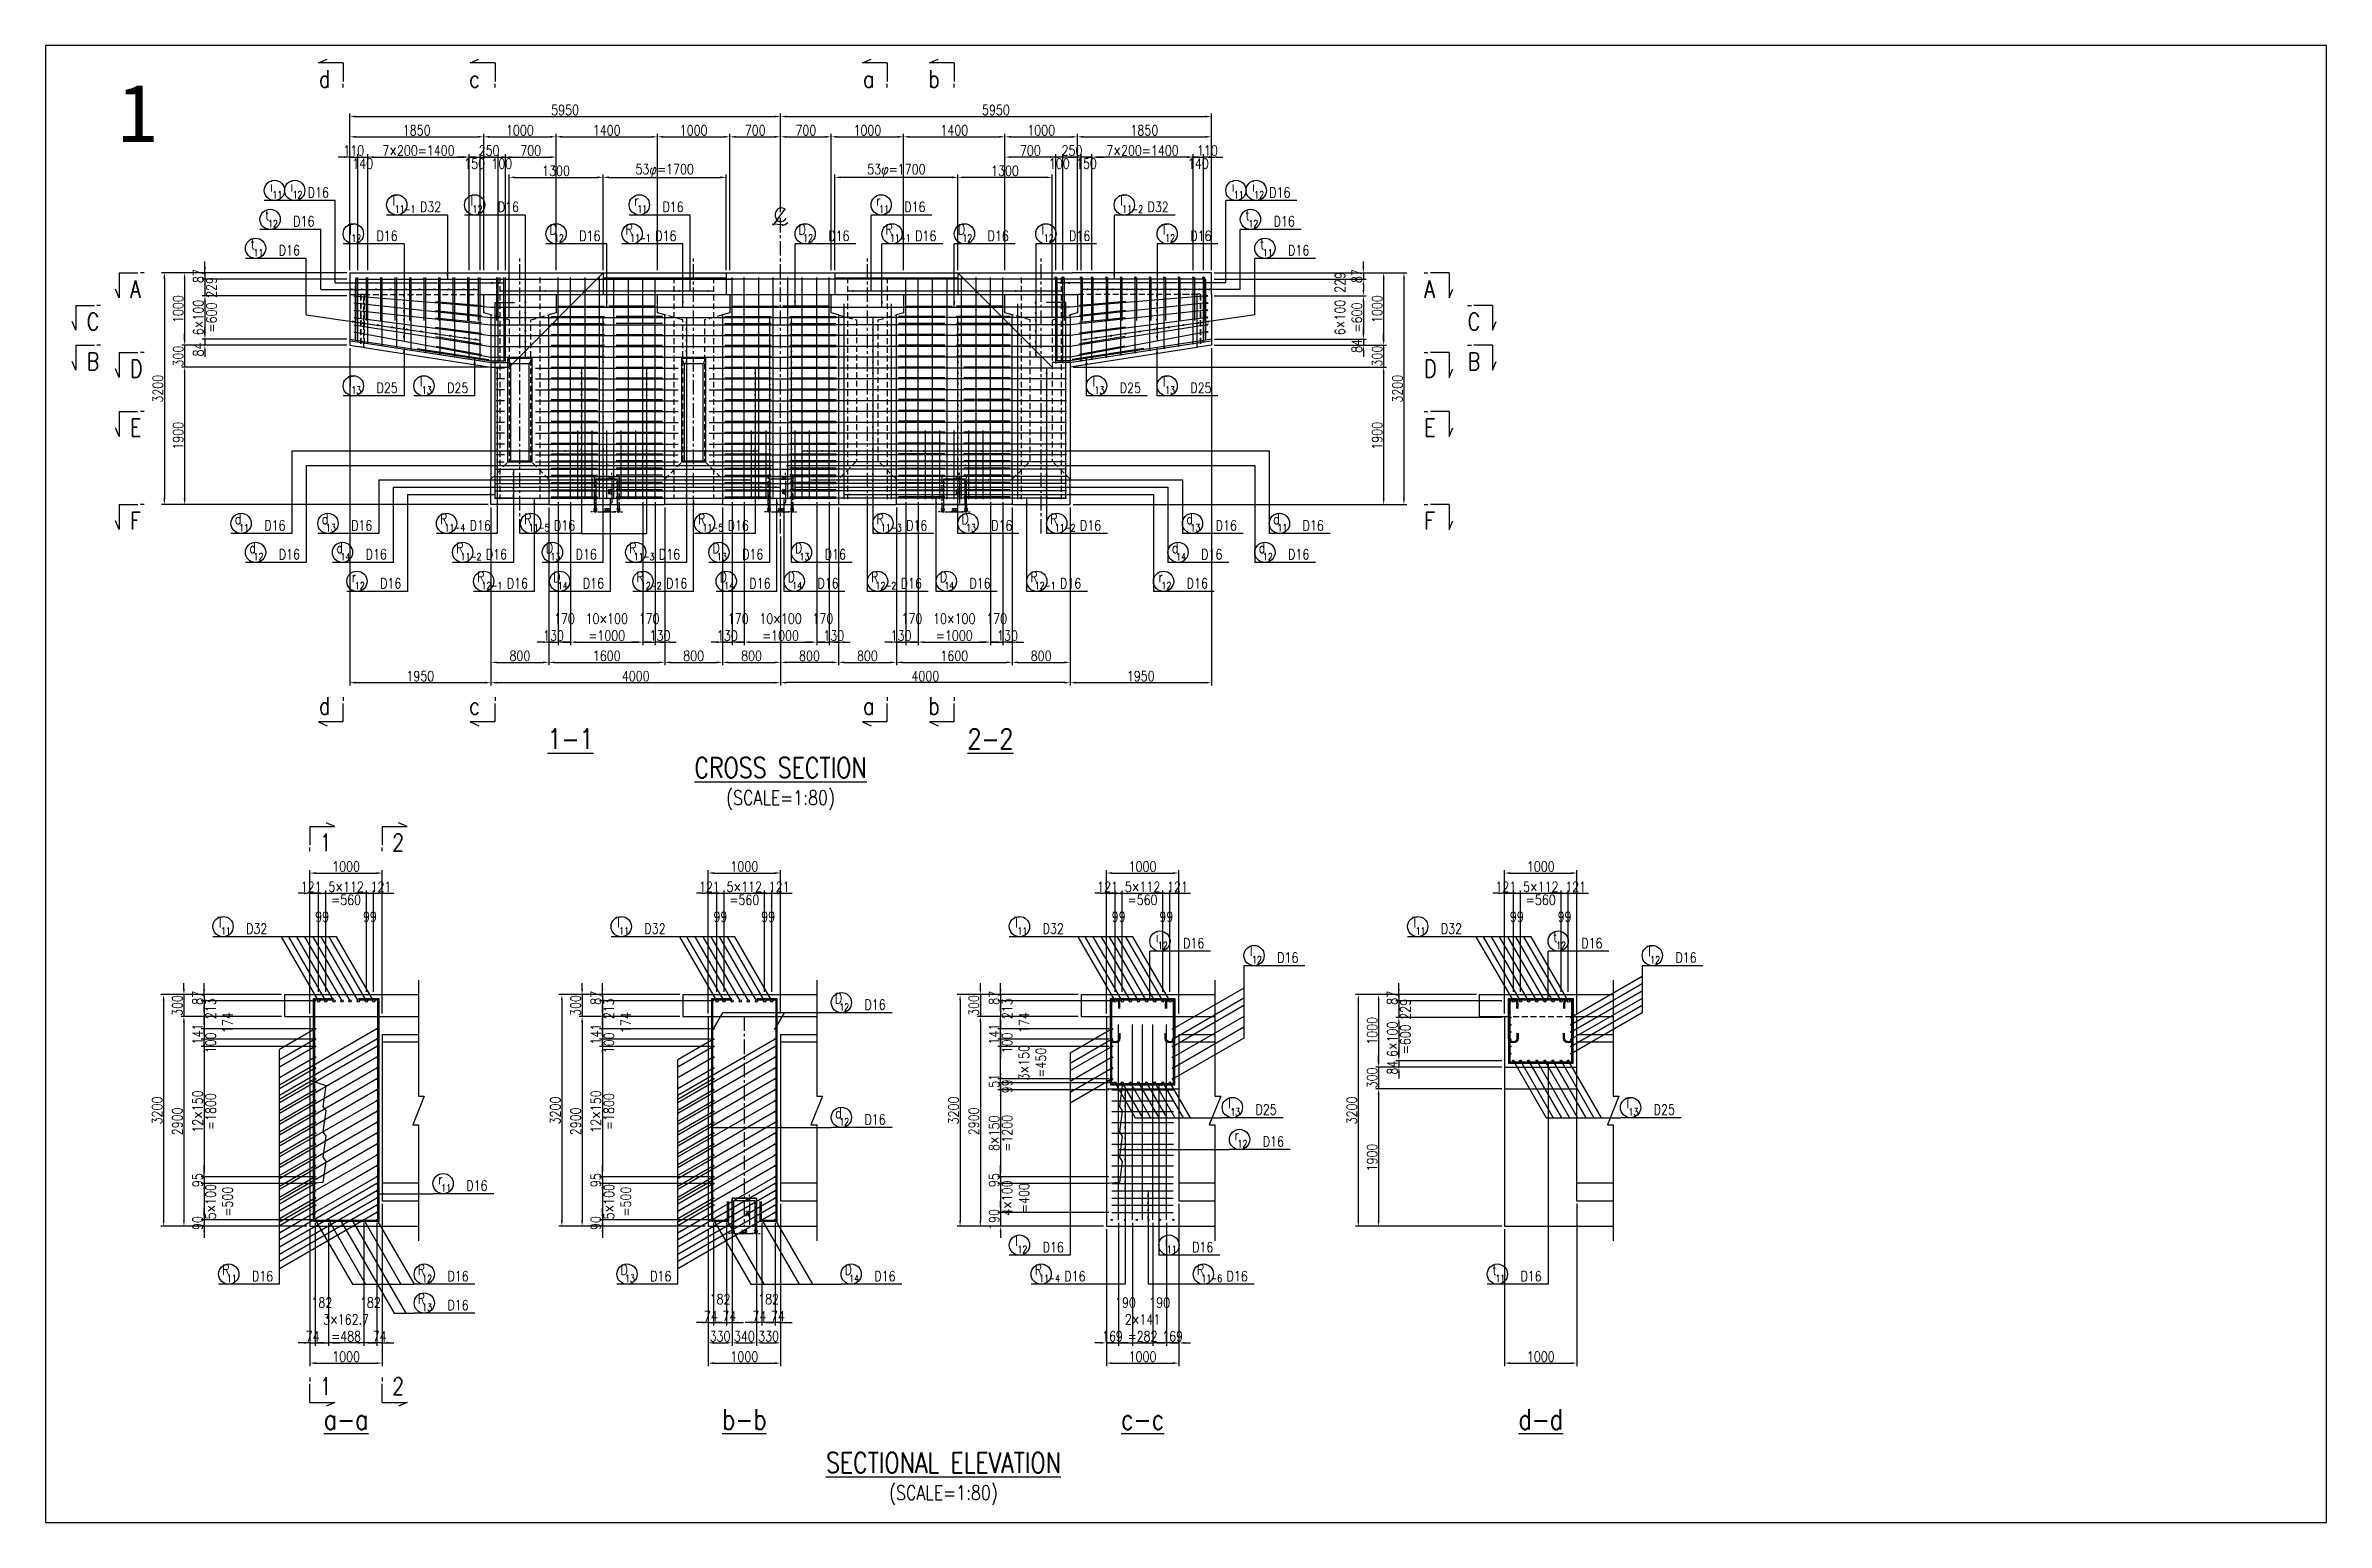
# Model space of a CAD drawing. Header units: millimetres. Extents: x -41433 to 131500, y -94900 to 39745.
# Drawn here: x 0 to 31500, y -39900 to -19500 of the extents above; entities that cross this region are included whole.
import ezdxf
from ezdxf.enums import TextEntityAlignment as Align

# ---------------------------------------------------------------- set-up
doc = ezdxf.new("R2010")
doc.units = ezdxf.units.MM
doc.header["$LTSCALE"] = 160
doc.header["$MEASUREMENT"] = 0
for name, pattern in [('CENTER', [2, 1.25, -0.25, 0.25, -0.25]), ('DASHED', [0.75, 0.5, -0.25]), ('HIDDEN', [0.375, 0.25, -0.125])]:
    doc.linetypes.add(name, pattern=pattern)
doc.layers.get('0').update_dxf_attribs({"linetype": 'CONTINUOUS'})
doc.layers.get('DEFPOINTS').update_dxf_attribs({"color": 53, "linetype": 'CONTINUOUS'})
for name, color, linetype in [('CENTER', 6, 'CENTER'), ('DIM', 6, 'CONTINUOUS'), ('DIM-L', 6, 'CONTINUOUS'), ('GAIKEI-KEIKAKU', 4, 'CONTINUOUS'), ('TEKKIN-C', 3, 'CONTINUOUS'), ('TEKKIN-L', 2, 'CONTINUOUS'), ('TEKKIN-R', 3, 'CONTINUOUS'), ('TEKKIN-S', 3, 'CONTINUOUS'), ('TEXT', 4, 'CONTINUOUS'), ('TITLE', 3, 'CONTINUOUS')]:
    doc.layers.add(name, color=color, linetype=linetype)
doc.styles.add('DIM-TEXT', font='ROMANS', dxfattribs={"width": 0.8, "bigfont": 'EXTFONT'})
doc.styles.add('MSゴシック', font='')
doc.styles.add('romans', font='romans.shx', dxfattribs={"bigfont": 'extfont.shx'})
doc.styles.get('MSゴシック').set_extended_font_data('MS Gothic')
doc.dimstyles.new('DIM10', dxfattribs={"dimscale": 10, "dimtxt": 3.5, "dimasz": 2.5, "dimexe": 1, "dimexo": 1, "dimgap": 1, "dimtad": 3, "dimdec": 1, "dimrnd": 1, "dimdsep": 46, "dimtxsty": 'DIM-TEXT', "dimcen": 0, "dimclrt": 4, "dimaunit": 1, "dimadec": 3, "dimazin": 2, "dimtfac": 1, "dimtdec": 1, "dimtix": 1, "dimtmove": 2, "dimatfit": 3, "dimfxl": 1, "dimtolj": 1, "dimtzin": 0, "dimlwd": -1, "dimlwe": -1, "dimarcsym": 0})
doc.dimstyles.new('DIM40', dxfattribs={"dimscale": 40, "dimtxt": 3.5, "dimasz": 2, "dimexe": 1, "dimexo": 1, "dimgap": 0.5, "dimtad": 1, "dimdec": 0, "dimzin": 9, "dimdsep": 46, "dimtxsty": 'DIM-TEXT', "dimcen": 0, "dimclrt": 4, "dimaunit": 1, "dimadec": 4, "dimazin": 0, "dimtfac": 1, "dimtdec": 0, "dimtix": 1, "dimtmove": 2, "dimatfit": 0, "dimfxl": 1, "dimlwd": -1, "dimlwe": -1, "dimarcsym": 0})

msp = doc.modelspace()

# ---------------------------------------------------------------- texts
at = {"layer": 'DEFPOINTS', "style": 'MSゴシック'}
msp.add_text('1', height=800, dxfattribs=at).set_placement((1000, -20830))
at = {"layer": 'TEXT', "style": 'romans', "width": 0.8}
for s, height, p in [('i', 140, (3120, -21440)), ('i', 140, (3400, -21440)), ('i', 140, (16400, -21440)), ('i', 140, (16680, -21440)), ('11', 100, (3200, -21560)), ('12', 100, (3480, -21560)), ('T', 140, (4810, -21640)), ('11', 100, (4890, -21760)), ('-1', 100, (5030, -21760)), ('I', 140, (5885, -21640)), ('12', 100, (5965, -21760)), ('r', 140, (8160, -21640)), ('11', 100, (8240, -21760)), ('r', 140, (11500, -21640)), ('11', 100, (11580, -21760)), ('T', 140, (14858.32, -21640)), ('11', 100, (14938.32, -21760)), ('-2', 100, (15078.32, -21760)), ('11', 100, (16480, -21560)), ('12', 100, (16760, -21560)), ('t', 140, (3060, -21840)), ('12', 100, (3140, -21960)), ('T', 140, (4210, -22040)), ('D', 140, (7010, -22040)), ('R', 140, (8060, -22040)), ('D', 140, (10450, -22040)), ('R', 140, (11650, -22040)), ('D', 140, (12650, -22040)), ('I', 140, (13775, -22040)), ('T', 140, (15450, -22040)), ('t', 140, (16600, -21840)), ('12', 100, (16680, -21960)), ('t', 140, (2860, -22240)), ('11', 100, (2940, -22360)), ('12', 100, (4290, -22160)), ('12', 100, (7090, -22160)), ('11', 100, (8140, -22160)), ('-1', 100, (8280, -22160)), ('12', 100, (10530, -22160)), ('11', 100, (11730, -22160)), ('-1', 100, (11870, -22160)), ('12', 100, (12730, -22160)), ('12', 100, (13855, -22160)), ('12', 100, (15530, -22160)), ('t', 140, (16800, -22240)), ('11', 100, (16880, -22360)), ('T', 140, (4210, -24140)), ('13', 100, (4290, -24260)), ('I', 140, (5185, -24140)), ('13', 100, (5265, -24260)), ('I', 140, (14475, -24140)), ('13', 100, (14555, -24260)), ('T', 140, (15450, -24140)), ('13', 100, (15530, -24260)), ('d', 140, (2660, -26040)), ('11', 100, (2740, -26160)), ('d', 140, (3860, -26040)), ('13', 100, (3940, -26160)), ('R', 140, (5497.31, -26040)), ('11', 100, (5577.31, -26160)), ('-4', 100, (5717.31, -26160)), ('R', 140, (6660, -26040)), ('11', 100, (6740, -26160)), ('-5', 100, (6880, -26160)), ('R', 140, (9060, -26040)), ('11', 100, (9140, -26160)), ('-5', 100, (9280, -26160)), ('R', 140, (11525, -26040)), ('11', 100, (11605, -26160)), ('-3', 100, (11745, -26160)), ('D', 140, (12700, -26040)), ('13', 100, (12780, -26160)), ('R', 140, (13925, -26040)), ('11', 100, (14005, -26160)), ('-2', 100, (14145, -26160)), ('d', 140, (15800, -26040)), ('13', 100, (15880, -26160)), ('d', 140, (17000, -26040)), ('11', 100, (17080, -26160)), ('d', 140, (2860, -26440)), ('d', 140, (4060, -26440)), ('R', 140, (5720, -26440)), ('D', 140, (6960, -26440)), ('R', 140, (8110, -26440)), ('D', 140, (9260, -26440)), ('D', 140, (10400, -26440)), ('d', 140, (15600, -26440)), ('d', 140, (16800, -26440)), ('12', 100, (2940, -26560)), ('14', 100, (4140, -26560)), ('11', 100, (5800, -26560)), ('-2', 100, (5940, -26560)), ('R', 140, (6010, -26840)), ('13', 100, (7040, -26560)), ('D', 140, (7060, -26840)), ('11', 100, (8190, -26560)), ('R', 140, (8210, -26840)), ('-3', 100, (8330, -26560)), ('13', 100, (9340, -26560)), ('D', 140, (9360, -26840)), ('D', 140, (10300, -26840)), ('13', 100, (10480, -26560)), ('R', 140, (11450, -26840)), ('D', 140, (12400, -26840)), ('R', 140, (13650, -26840)), ('14', 100, (15680, -26560)), ('12', 100, (16880, -26560)), ('r', 140, (4260, -26840)), ('12', 100, (4340, -26960)), ('12', 100, (6090, -26960)), ('-1', 100, (6230, -26960)), ('14', 100, (7140, -26960)), ('12', 100, (8290, -26960)), ('-2', 100, (8430, -26960)), ('14', 100, (9440, -26960)), ('14', 100, (10380, -26960)), ('12', 100, (11530, -26960)), ('-2', 100, (11670, -26960)), ('14', 100, (12480, -26960)), ('12', 100, (13730, -26960)), ('-1', 100, (13870, -26960)), ('r', 140, (15400, -26840)), ('12', 100, (15480, -26960)), ('T', 140, (2410, -31610)), ('11', 100, (2490, -31730)), ('T', 140, (7910, -31610)), ('11', 100, (7990, -31730)), ('T', 140, (13410, -31610)), ('11', 100, (13490, -31730)), ('i', 140, (15350, -31810)), ('T', 140, (18910, -31610)), ('11', 100, (18990, -31730)), ('t', 140, (20850, -31810)), ('12', 100, (15430, -31930)), ('I', 140, (16650, -32010)), ('12', 100, (16730, -32130)), ('12', 100, (20930, -31930)), ('T', 140, (22150, -32010)), ('12', 100, (22230, -32130)), ('D', 140, (10950, -32660)), ('12', 100, (11030, -32780)), ('d', 140, (10950, -34245.51)), ('12', 100, (11030, -34365.51)), ('I', 140, (16350, -34110)), ('13', 100, (16430, -34230)), ('T', 140, (21850, -34110)), ('13', 100, (21930, -34230)), ('r', 140, (16450, -34550)), ('12', 100, (16530, -34670)), ('r', 140, (5450, -35160)), ('11', 100, (5530, -35280)), ('I', 140, (13410, -36010)), ('12', 100, (13490, -36130)), ('i', 140, (15475, -36010)), ('11', 100, (15555, -36130)), ('R', 140, (2490, -36410)), ('11', 100, (2570, -36530)), ('R', 140, (5189.84, -36410)), ('12', 100, (5269.84, -36530)), ('D', 140, (7990, -36410)), ('13', 100, (8070, -36530)), ('D', 140, (11085.88, -36410)), ('14', 100, (11165.88, -36530)), ('R', 140, (13710, -36410)), ('11', 100, (13790, -36530)), ('-4', 100, (13930, -36530)), ('R', 140, (15950, -36410)), ('11', 100, (16030, -36530)), ('-6', 100, (16170, -36530)), ('t', 140, (20010, -36410)), ('11', 100, (20090, -36530)), ('R', 140, (5189.84, -36810)), ('13', 100, (5269.84, -36930))]:
    msp.add_text(s, height=height, rotation=0.000107, dxfattribs=at).set_placement(p, align=Align.MIDDLE)
for s, p in [('D16', (3620, -21640)), ('D32', (5170, -21840)), ('D16', (6245, -21840)), ('D16', (8520, -21840)), ('D16', (11860, -21840)), ('D32', (15218.32, -21840)), ('D16', (16900, -21640)), ('D16', (3420, -22040)), ('D16', (16960, -22040)), ('D16', (3220, -22440)), ('D16', (4570, -22240)), ('D16', (7370, -22240)), ('D16', (8420, -22240)), ('D16', (10810, -22240)), ('D16', (12010, -22240)), ('D16', (13010, -22240)), ('D16', (14135, -22240)), ('D16', (15810, -22240)), ('D16', (17160, -22440)), ('D25', (4570, -24340)), ('D25', (5545, -24340)), ('D25', (14835, -24340)), ('D25', (15810, -24340)), ('D16', (3020, -26240)), ('D16', (4220, -26240)), ('D16', (5857.31, -26240)), ('D16', (7020, -26240)), ('D16', (9420, -26240)), ('D16', (11885, -26240)), ('D16', (13060, -26240)), ('D16', (14285, -26240)), ('D16', (16160, -26240)), ('D16', (17360, -26240)), ('D16', (3220, -26640)), ('D16', (4420, -26640)), ('D16', (6080, -26640)), ('D16', (7320, -26640)), ('D16', (8470, -26640)), ('D16', (9620, -26640)), ('D16', (10760, -26640)), ('D16', (15960, -26640)), ('D16', (17160, -26640)), ('D16', (4620, -27040)), ('D16', (6370, -27040)), ('D16', (7420, -27040)), ('D16', (8570, -27040)), ('D16', (9720, -27040)), ('D16', (10660, -27040)), ('D16', (11810, -27040)), ('D16', (12760, -27040)), ('D16', (14010, -27040)), ('D16', (15760, -27040)), ('D32', (2770, -31810)), ('D32', (8270, -31810)), ('D32', (13770, -31810)), ('D32', (19270, -31810)), ('D16', (15710, -32010)), ('D16', (17010, -32210)), ('D16', (21210, -32010)), ('D16', (22510, -32210)), ('D16', (11310, -32860)), ('D16', (11310, -34445.51)), ('D25', (16710, -34310)), ('D25', (22210, -34310)), ('D16', (16810, -34750)), ('D16', (5810, -35360)), ('D16', (13770, -36210)), ('D16', (15835, -36210)), ('D16', (2850, -36610)), ('D16', (5549.84, -36610)), ('D16', (8350, -36610)), ('D16', (11445.88, -36610)), ('D16', (14070, -36610)), ('D16', (16310, -36610)), ('D16', (20370, -36610)), ('D16', (5549.84, -37010))]:
    msp.add_text(s, height=140, rotation=0.000107, dxfattribs=at).set_placement(p, align=Align.BOTTOM_LEFT)
at = {"layer": 'TITLE', "ltscale": 50, "style": 'romans', "width": 0.8}
for s, p in [('d', (3775.19, -20080)), ('b', (12192.33, -20080)), ('c', (5850.33, -20080)), ('a', (11290.19, -20080)), ('A', (1167.28, -22982.86)), ('A', (19040, -22982.86)), ('C', (567.28, -23432.86)), ('C', (19640, -23432.86)), ('B', (567.28, -23982.86)), ('D', (1167.28, -24082.86)), ('D', (19040, -24082.86)), ('B', (19640, -23982.86)), ('E', (1167.28, -24897.86)), ('E', (19040, -24897.86)), ('F', (1167.28, -26182.86)), ('F', (19040, -26182.86)), ('d', (3775.19, -28740)), ('c', (5850.33, -28740)), ('a', (11290.19, -28740)), ('b', (12192.33, -28740))]:
    msp.add_text(s, height=240, dxfattribs=at).set_placement(p)
at = {"layer": 'TITLE', "style": 'romans', "width": 0.8}
for s, height, p in [('%%U1-1', 280, (7250, -29300)), ('%%U2-2', 280, (13050, -29300)), ('%%UCROSS SECTION', 280, (10150, -29700)), ('(SCALE=1:80)', 200, (10150, -30050)), ('%%Ua-a', 280, (4150, -38700)), ('%%Ub-b', 280, (9650, -38700)), ('%%Uc-c', 280, (15150, -38700)), ('%%Ud-d', 280, (20650, -38700)), ('%%USECTIONAL ELEVATION', 280, (12400, -39300)), ('(SCALE=1:80)', 200, (12400, -39650))]:
    msp.add_text(s, height=height, dxfattribs=at).set_placement(p, align=Align.BOTTOM_CENTER)
for s, p in [('1', (3786.34, -30630)), ('2', (4786.34, -30630)), ('1', (3786.34, -38140)), ('2', (4786.34, -38140))]:
    msp.add_text(s, height=240, dxfattribs=at).set_placement(p)

# ---------------------------------------------------------------- blocks, each defined once
blk = doc.blocks.new('*D770')
at = {"layer": 'DEFPOINTS', "color": 0, "transparency": 16777216}
for p in [(4200, -22640), (1640, -25840), (6150, -25840)]:
    blk.add_point(p, dxfattribs=at)
at = {"layer": 'DIM', "color": 0, "transparency": 16777216}
for p, q in [((4160, -22640), (1600, -22640)), ((1640, -22720), (1640, -25760)), ((6110, -25840), (1600, -25840))]:
    blk.add_line(p, q, dxfattribs=at)
for points in [[(1627, -22720), (1653, -22720), (1640, -22640)], [(1627, -25760), (1653, -25760), (1640, -25840)]]:
    blk.add_solid(points, dxfattribs=at)
at = {"layer": 'DIM', "color": 4, "transparency": 16777216, "insert": (1550, -24240), "char_height": 140, "attachment_point": 5, "rotation": 90, "style": 'DIM-TEXT'}
blk.add_mtext('3200', dxfattribs=at)
blk = doc.blocks.new('*D771')
at = {"layer": 'DEFPOINTS', "color": 0, "transparency": 16777216}
for p in [(6150, -23940), (1920, -25840), (6150, -25840)]:
    blk.add_point(p, dxfattribs=at)
at = {"layer": 'DIM', "color": 0, "transparency": 16777216}
for p, q in [((6110, -23940), (1880, -23940)), ((1920, -24020), (1920, -25760)), ((6110, -25840), (1880, -25840))]:
    blk.add_line(p, q, dxfattribs=at)
for points in [[(1907, -24020), (1933, -24020), (1920, -23940)], [(1907, -25760), (1933, -25760), (1920, -25840)]]:
    blk.add_solid(points, dxfattribs=at)
at = {"layer": 'DIM', "color": 4, "transparency": 16777216, "insert": (1830, -24890), "char_height": 140, "attachment_point": 5, "rotation": 90, "style": 'DIM-TEXT'}
blk.add_mtext('1900', dxfattribs=at)
blk = doc.blocks.new('*D772')
at = {"layer": 'DEFPOINTS', "color": 0, "transparency": 16777216}
for p in [(4200, -22640), (1920, -23640), (4200, -23640)]:
    blk.add_point(p, dxfattribs=at)
at = {"layer": 'DIM', "color": 0, "transparency": 16777216}
for p, q in [((4160, -22640), (1880, -22640)), ((1920, -22720), (1920, -23560)), ((4160, -23640), (1880, -23640))]:
    blk.add_line(p, q, dxfattribs=at)
for points in [[(1907, -22720), (1933, -22720), (1920, -22640)], [(1907, -23560), (1933, -23560), (1920, -23640)]]:
    blk.add_solid(points, dxfattribs=at)
at = {"layer": 'DIM', "color": 4, "transparency": 16777216, "insert": (1830, -23140), "char_height": 140, "attachment_point": 5, "rotation": 90, "style": 'DIM-TEXT'}
blk.add_mtext('1000', dxfattribs=at)
blk = doc.blocks.new('*D773')
at = {"layer": 'DEFPOINTS', "color": 0, "transparency": 16777216}
for p in [(4200, -23640), (6150, -25840), (6150, -28300)]:
    blk.add_point(p, dxfattribs=at)
at = {"layer": 'DIM', "color": 0, "transparency": 16777216}
for p, q in [((4200, -23680), (4200, -28340)), ((6150, -25880), (6150, -28340)), ((4280, -28300), (6070, -28300))]:
    blk.add_line(p, q, dxfattribs=at)
for points in [[(4280, -28287), (4280, -28313), (4200, -28300)], [(6070, -28287), (6070, -28313), (6150, -28300)]]:
    blk.add_solid(points, dxfattribs=at)
at = {"layer": 'DIM', "color": 4, "transparency": 16777216, "insert": (5175, -28210), "char_height": 140, "attachment_point": 5, "style": 'DIM-TEXT'}
blk.add_mtext('1950', dxfattribs=at)
blk = doc.blocks.new('*D774')
at = {"layer": 'DEFPOINTS', "color": 0, "transparency": 16777216}
for p in [(16100, -23640), (14150, -25840), (16100, -28300)]:
    blk.add_point(p, dxfattribs=at)
at = {"layer": 'DIM', "color": 0, "transparency": 16777216}
for p, q in [((16100, -23680), (16100, -28340)), ((14150, -25880), (14150, -28340)), ((14230, -28300), (16020, -28300))]:
    blk.add_line(p, q, dxfattribs=at)
for points in [[(14230, -28287), (14230, -28313), (14150, -28300)], [(16020, -28287), (16020, -28313), (16100, -28300)]]:
    blk.add_solid(points, dxfattribs=at)
at = {"layer": 'DIM', "color": 4, "transparency": 16777216, "insert": (15125, -28210), "char_height": 140, "attachment_point": 5, "style": 'DIM-TEXT'}
blk.add_mtext('1950', dxfattribs=at)
blk = doc.blocks.new('*D775')
at = {"layer": 'DEFPOINTS', "color": 0, "transparency": 16777216}
for p in [(6150, -25840), (10150, -26240), (10150, -28300)]:
    blk.add_point(p, dxfattribs=at)
at = {"layer": 'DIM', "color": 0, "transparency": 16777216}
for p, q in [((6150, -25880), (6150, -28340)), ((10150, -26280), (10150, -28340)), ((6230, -28300), (10070, -28300))]:
    blk.add_line(p, q, dxfattribs=at)
for points in [[(6230, -28287), (6230, -28313), (6150, -28300)], [(10070, -28287), (10070, -28313), (10150, -28300)]]:
    blk.add_solid(points, dxfattribs=at)
at = {"layer": 'DIM', "color": 4, "transparency": 16777216, "insert": (8150, -28210), "char_height": 140, "attachment_point": 5, "style": 'DIM-TEXT'}
blk.add_mtext('4000', dxfattribs=at)
blk = doc.blocks.new('*D776')
at = {"layer": 'DEFPOINTS', "color": 0, "transparency": 16777216}
for p in [(6150, -25840), (6950, -25840), (6950, -28020)]:
    blk.add_point(p, dxfattribs=at)
at = {"layer": 'DIM', "color": 0, "transparency": 16777216}
for p, q in [((6150, -25880), (6150, -28060)), ((6950, -25880), (6950, -28060)), ((6230, -28020), (6870, -28020))]:
    blk.add_line(p, q, dxfattribs=at)
for points in [[(6230, -28007), (6230, -28033), (6150, -28020)], [(6870, -28007), (6870, -28033), (6950, -28020)]]:
    blk.add_solid(points, dxfattribs=at)
at = {"layer": 'DIM', "color": 4, "transparency": 16777216, "insert": (6550, -27930), "char_height": 140, "attachment_point": 5, "style": 'DIM-TEXT'}
blk.add_mtext('800', dxfattribs=at)
blk = doc.blocks.new('*D777')
at = {"layer": 'DEFPOINTS', "color": 0, "transparency": 16777216}
for p in [(6950, -25840), (8550, -25840), (8550, -28020)]:
    blk.add_point(p, dxfattribs=at)
at = {"layer": 'DIM', "color": 0, "transparency": 16777216}
for p, q in [((6950, -25880), (6950, -28060)), ((8550, -25880), (8550, -28060)), ((7030, -28020), (8470, -28020))]:
    blk.add_line(p, q, dxfattribs=at)
for points in [[(7030, -28007), (7030, -28033), (6950, -28020)], [(8470, -28007), (8470, -28033), (8550, -28020)]]:
    blk.add_solid(points, dxfattribs=at)
at = {"layer": 'DIM', "color": 4, "transparency": 16777216, "insert": (7750, -27930), "char_height": 140, "attachment_point": 5, "style": 'DIM-TEXT'}
blk.add_mtext('1600', dxfattribs=at)
blk = doc.blocks.new('*D778')
at = {"layer": 'DEFPOINTS', "color": 0, "transparency": 16777216}
for p in [(8550, -25840), (9350, -25840), (9350, -28020)]:
    blk.add_point(p, dxfattribs=at)
at = {"layer": 'DIM', "color": 0, "transparency": 16777216}
for p, q in [((8550, -25880), (8550, -28060)), ((9350, -25880), (9350, -28060)), ((8630, -28020), (9270, -28020))]:
    blk.add_line(p, q, dxfattribs=at)
for points in [[(8630, -28007), (8630, -28033), (8550, -28020)], [(9270, -28007), (9270, -28033), (9350, -28020)]]:
    blk.add_solid(points, dxfattribs=at)
at = {"layer": 'DIM', "color": 4, "transparency": 16777216, "insert": (8950, -27930), "char_height": 140, "attachment_point": 5, "style": 'DIM-TEXT'}
blk.add_mtext('800', dxfattribs=at)
blk = doc.blocks.new('*D779')
at = {"layer": 'DEFPOINTS', "color": 0, "transparency": 16777216}
for p in [(9350, -25840), (10150, -26240), (10150, -28020)]:
    blk.add_point(p, dxfattribs=at)
at = {"layer": 'DIM', "color": 0, "transparency": 16777216}
for p, q in [((9350, -25880), (9350, -28060)), ((10150, -26280), (10150, -28060)), ((9430, -28020), (10070, -28020))]:
    blk.add_line(p, q, dxfattribs=at)
for points in [[(9430, -28007), (9430, -28033), (9350, -28020)], [(10070, -28007), (10070, -28033), (10150, -28020)]]:
    blk.add_solid(points, dxfattribs=at)
at = {"layer": 'DIM', "color": 4, "transparency": 16777216, "insert": (9750, -27930), "char_height": 140, "attachment_point": 5, "style": 'DIM-TEXT'}
blk.add_mtext('800', dxfattribs=at)
blk = doc.blocks.new('*D780')
at = {"layer": 'DEFPOINTS', "color": 0, "transparency": 16777216}
for p in [(10950, -25840), (11750, -25840), (11750, -28020)]:
    blk.add_point(p, dxfattribs=at)
at = {"layer": 'DIM', "color": 0, "transparency": 16777216}
for p, q in [((10950, -25880), (10950, -28060)), ((11750, -25880), (11750, -28060)), ((11030, -28020), (11670, -28020))]:
    blk.add_line(p, q, dxfattribs=at)
for points in [[(11030, -28007), (11030, -28033), (10950, -28020)], [(11670, -28007), (11670, -28033), (11750, -28020)]]:
    blk.add_solid(points, dxfattribs=at)
at = {"layer": 'DIM', "color": 4, "transparency": 16777216, "insert": (11350, -27930), "char_height": 140, "attachment_point": 5, "style": 'DIM-TEXT'}
blk.add_mtext('800', dxfattribs=at)
blk = doc.blocks.new('*D781')
at = {"layer": 'DEFPOINTS', "color": 0, "transparency": 16777216}
for p in [(11750, -25840), (13350, -25840), (13350, -28020)]:
    blk.add_point(p, dxfattribs=at)
at = {"layer": 'DIM', "color": 0, "transparency": 16777216}
for p, q in [((11750, -25880), (11750, -28060)), ((13350, -25880), (13350, -28060)), ((11830, -28020), (13270, -28020))]:
    blk.add_line(p, q, dxfattribs=at)
for points in [[(11830, -28007), (11830, -28033), (11750, -28020)], [(13270, -28007), (13270, -28033), (13350, -28020)]]:
    blk.add_solid(points, dxfattribs=at)
at = {"layer": 'DIM', "color": 4, "transparency": 16777216, "insert": (12550, -27930), "char_height": 140, "attachment_point": 5, "style": 'DIM-TEXT'}
blk.add_mtext('1600', dxfattribs=at)
blk = doc.blocks.new('*D782')
at = {"layer": 'DEFPOINTS', "color": 0, "transparency": 16777216}
for p in [(13350, -25840), (14150, -25840), (14150, -28020)]:
    blk.add_point(p, dxfattribs=at)
at = {"layer": 'DIM', "color": 0, "transparency": 16777216}
for p, q in [((13350, -25880), (13350, -28060)), ((14150, -25880), (14150, -28060)), ((13430, -28020), (14070, -28020))]:
    blk.add_line(p, q, dxfattribs=at)
for points in [[(13430, -28007), (13430, -28033), (13350, -28020)], [(14070, -28007), (14070, -28033), (14150, -28020)]]:
    blk.add_solid(points, dxfattribs=at)
at = {"layer": 'DIM', "color": 4, "transparency": 16777216, "insert": (13750, -27930), "char_height": 140, "attachment_point": 5, "style": 'DIM-TEXT'}
blk.add_mtext('800', dxfattribs=at)
blk = doc.blocks.new('*D783')
at = {"layer": 'DEFPOINTS', "color": 0, "transparency": 16777216}
for p in [(4200, -23640), (1920, -23940), (6150, -23940)]:
    blk.add_point(p, dxfattribs=at)
at = {"layer": 'DIM', "color": 0, "transparency": 16777216}
for p, q in [((1920, -23560), (1920, -23480)), ((4160, -23640), (1880, -23640)), ((1920, -23640), (1920, -23940)), ((6110, -23940), (1880, -23940)), ((1920, -24020), (1920, -24100))]:
    blk.add_line(p, q, dxfattribs=at)
for points in [[(1907, -23560), (1933, -23560), (1920, -23640)], [(1907, -24020), (1933, -24020), (1920, -23940)]]:
    blk.add_solid(points, dxfattribs=at)
at = {"layer": 'DIM', "color": 4, "transparency": 16777216, "insert": (1830, -23790), "char_height": 140, "attachment_point": 5, "rotation": 90, "style": 'DIM-TEXT'}
blk.add_mtext('300', dxfattribs=at)
blk = doc.blocks.new('*D784')
at = {"layer": 'DEFPOINTS', "color": 0, "transparency": 16777216}
for p in [(14150, -25840), (10150, -26240), (10150, -28300)]:
    blk.add_point(p, dxfattribs=at)
at = {"layer": 'DIM', "color": 0, "transparency": 16777216}
for p, q in [((14150, -25880), (14150, -28340)), ((10150, -26280), (10150, -28340)), ((14070, -28300), (10230, -28300))]:
    blk.add_line(p, q, dxfattribs=at)
for points in [[(10230, -28287), (10230, -28313), (10150, -28300)], [(14070, -28287), (14070, -28313), (14150, -28300)]]:
    blk.add_solid(points, dxfattribs=at)
at = {"layer": 'DIM', "color": 4, "transparency": 16777216, "insert": (12150, -28210), "char_height": 140, "attachment_point": 5, "style": 'DIM-TEXT'}
blk.add_mtext('4000', dxfattribs=at)
blk = doc.blocks.new('*D785')
at = {"layer": 'DEFPOINTS', "color": 0, "transparency": 16777216}
for p in [(10950, -25840), (10150, -26240), (10150, -28020)]:
    blk.add_point(p, dxfattribs=at)
at = {"layer": 'DIM', "color": 0, "transparency": 16777216}
for p, q in [((10950, -25880), (10950, -28060)), ((10150, -26280), (10150, -28060)), ((10870, -28020), (10230, -28020))]:
    blk.add_line(p, q, dxfattribs=at)
for points in [[(10230, -28007), (10230, -28033), (10150, -28020)], [(10870, -28007), (10870, -28033), (10950, -28020)]]:
    blk.add_solid(points, dxfattribs=at)
at = {"layer": 'DIM', "color": 4, "transparency": 16777216, "insert": (10550, -27930), "char_height": 140, "attachment_point": 5, "style": 'DIM-TEXT'}
blk.add_mtext('800', dxfattribs=at)
blk = doc.blocks.new('*D786')
at = {"layer": 'DEFPOINTS', "color": 0, "transparency": 16777216}
for p in [(10150, -20480), (10150, -21840), (4200, -22640)]:
    blk.add_point(p, dxfattribs=at)
at = {"layer": 'DIM', "color": 0, "transparency": 16777216}
for p, q in [((4200, -22600), (4200, -20440)), ((10150, -21800), (10150, -20440)), ((4280, -20480), (10070, -20480))]:
    blk.add_line(p, q, dxfattribs=at)
for points in [[(4280, -20467), (4280, -20493), (4200, -20480)], [(10070, -20467), (10070, -20493), (10150, -20480)]]:
    blk.add_solid(points, dxfattribs=at)
at = {"layer": 'DIM', "color": 4, "transparency": 16777216, "insert": (7175, -20390), "char_height": 140, "attachment_point": 5, "style": 'DIM-TEXT'}
blk.add_mtext('5950', dxfattribs=at)
blk = doc.blocks.new('*D787')
at = {"layer": 'DEFPOINTS', "color": 0, "transparency": 16777216}
for p in [(16100, -20480), (10150, -21840), (16100, -22640)]:
    blk.add_point(p, dxfattribs=at)
at = {"layer": 'DIM', "color": 0, "transparency": 16777216}
for p, q in [((10150, -21800), (10150, -20440)), ((16100, -22600), (16100, -20440)), ((10230, -20480), (16020, -20480))]:
    blk.add_line(p, q, dxfattribs=at)
for points in [[(10230, -20467), (10230, -20493), (10150, -20480)], [(16020, -20467), (16020, -20493), (16100, -20480)]]:
    blk.add_solid(points, dxfattribs=at)
at = {"layer": 'DIM', "color": 4, "transparency": 16777216, "insert": (13125, -20390), "char_height": 140, "attachment_point": 5, "style": 'DIM-TEXT'}
blk.add_mtext('5950', dxfattribs=at)
blk = doc.blocks.new('*D788')
at = {"layer": 'DEFPOINTS', "color": 0, "transparency": 16777216}
for p in [(6050, -20760), (4200, -22640), (6050, -22640)]:
    blk.add_point(p, dxfattribs=at)
at = {"layer": 'DIM', "color": 0, "transparency": 16777216}
for p, q in [((4200, -22600), (4200, -20720)), ((4280, -20760), (5970, -20760)), ((6050, -22600), (6050, -20720))]:
    blk.add_line(p, q, dxfattribs=at)
for points in [[(4280, -20747), (4280, -20773), (4200, -20760)], [(5970, -20747), (5970, -20773), (6050, -20760)]]:
    blk.add_solid(points, dxfattribs=at)
at = {"layer": 'DIM', "color": 4, "transparency": 16777216, "insert": (5125, -20670), "char_height": 140, "attachment_point": 5, "style": 'DIM-TEXT'}
blk.add_mtext('1850', dxfattribs=at)
blk = doc.blocks.new('*D789')
at = {"layer": 'DEFPOINTS', "color": 0, "transparency": 16777216}
for p in [(7050, -20760), (6050, -22640), (7050, -22640)]:
    blk.add_point(p, dxfattribs=at)
at = {"layer": 'DIM', "color": 0, "transparency": 16777216}
for p, q in [((6050, -22600), (6050, -20720)), ((6130, -20760), (6970, -20760)), ((7050, -22600), (7050, -20720))]:
    blk.add_line(p, q, dxfattribs=at)
for points in [[(6130, -20747), (6130, -20773), (6050, -20760)], [(6970, -20747), (6970, -20773), (7050, -20760)]]:
    blk.add_solid(points, dxfattribs=at)
at = {"layer": 'DIM', "color": 4, "transparency": 16777216, "insert": (6550, -20670), "char_height": 140, "attachment_point": 5, "style": 'DIM-TEXT'}
blk.add_mtext('1000', dxfattribs=at)
blk = doc.blocks.new('*D790')
at = {"layer": 'DEFPOINTS', "color": 0, "transparency": 16777216}
for p in [(10150, -20760), (10150, -21840), (9450, -22640)]:
    blk.add_point(p, dxfattribs=at)
at = {"layer": 'DIM', "color": 0, "transparency": 16777216}
for p, q in [((9450, -22600), (9450, -20720)), ((9530, -20760), (10070, -20760)), ((10150, -21800), (10150, -20720))]:
    blk.add_line(p, q, dxfattribs=at)
for points in [[(9530, -20747), (9530, -20773), (9450, -20760)], [(10070, -20747), (10070, -20773), (10150, -20760)]]:
    blk.add_solid(points, dxfattribs=at)
at = {"layer": 'DIM', "color": 4, "transparency": 16777216, "insert": (9800, -20670), "char_height": 140, "attachment_point": 5, "style": 'DIM-TEXT'}
blk.add_mtext('700', dxfattribs=at)
blk = doc.blocks.new('*D791')
at = {"layer": 'DEFPOINTS', "color": 0, "transparency": 16777216}
for p in [(10850, -20760), (10150, -21840), (10850, -22640)]:
    blk.add_point(p, dxfattribs=at)
at = {"layer": 'DIM', "color": 0, "transparency": 16777216}
for p, q in [((10150, -21800), (10150, -20720)), ((10230, -20760), (10770, -20760)), ((10850, -22600), (10850, -20720))]:
    blk.add_line(p, q, dxfattribs=at)
for points in [[(10230, -20747), (10230, -20773), (10150, -20760)], [(10770, -20747), (10770, -20773), (10850, -20760)]]:
    blk.add_solid(points, dxfattribs=at)
at = {"layer": 'DIM', "color": 4, "transparency": 16777216, "insert": (10500, -20670), "char_height": 140, "attachment_point": 5, "style": 'DIM-TEXT'}
blk.add_mtext('700', dxfattribs=at)
blk = doc.blocks.new('*D792')
at = {"layer": 'DEFPOINTS', "color": 0, "transparency": 16777216}
for p in [(11850, -20760), (10850, -22640), (11850, -22640)]:
    blk.add_point(p, dxfattribs=at)
at = {"layer": 'DIM', "color": 0, "transparency": 16777216}
for p, q in [((10850, -22600), (10850, -20720)), ((10930, -20760), (11770, -20760)), ((11850, -22600), (11850, -20720))]:
    blk.add_line(p, q, dxfattribs=at)
for points in [[(10930, -20747), (10930, -20773), (10850, -20760)], [(11770, -20747), (11770, -20773), (11850, -20760)]]:
    blk.add_solid(points, dxfattribs=at)
at = {"layer": 'DIM', "color": 4, "transparency": 16777216, "insert": (11350, -20670), "char_height": 140, "attachment_point": 5, "style": 'DIM-TEXT'}
blk.add_mtext('1000', dxfattribs=at)
blk = doc.blocks.new('*D793')
at = {"layer": 'DEFPOINTS', "color": 0, "transparency": 16777216}
for p in [(13250, -20760), (11850, -22640), (13250, -22640)]:
    blk.add_point(p, dxfattribs=at)
at = {"layer": 'DIM', "color": 0, "transparency": 16777216}
for p, q in [((11850, -22600), (11850, -20720)), ((11930, -20760), (13170, -20760)), ((13250, -22600), (13250, -20720))]:
    blk.add_line(p, q, dxfattribs=at)
for points in [[(11930, -20747), (11930, -20773), (11850, -20760)], [(13170, -20747), (13170, -20773), (13250, -20760)]]:
    blk.add_solid(points, dxfattribs=at)
at = {"layer": 'DIM', "color": 4, "transparency": 16777216, "insert": (12550, -20670), "char_height": 140, "attachment_point": 5, "style": 'DIM-TEXT'}
blk.add_mtext('1400', dxfattribs=at)
blk = doc.blocks.new('*D794')
at = {"layer": 'DEFPOINTS', "color": 0, "transparency": 16777216}
for p in [(14250, -20760), (13250, -22640), (14250, -22640)]:
    blk.add_point(p, dxfattribs=at)
at = {"layer": 'DIM', "color": 0, "transparency": 16777216}
for p, q in [((13250, -22600), (13250, -20720)), ((13330, -20760), (14170, -20760)), ((14250, -22600), (14250, -20720))]:
    blk.add_line(p, q, dxfattribs=at)
for points in [[(13330, -20747), (13330, -20773), (13250, -20760)], [(14170, -20747), (14170, -20773), (14250, -20760)]]:
    blk.add_solid(points, dxfattribs=at)
at = {"layer": 'DIM', "color": 4, "transparency": 16777216, "insert": (13750, -20670), "char_height": 140, "attachment_point": 5, "style": 'DIM-TEXT'}
blk.add_mtext('1000', dxfattribs=at)
blk = doc.blocks.new('*D795')
at = {"layer": 'DEFPOINTS', "color": 0, "transparency": 16777216}
for p in [(16100, -20760), (14250, -22640), (16100, -22640)]:
    blk.add_point(p, dxfattribs=at)
at = {"layer": 'DIM', "color": 0, "transparency": 16777216}
for p, q in [((14250, -22600), (14250, -20720)), ((14330, -20760), (16020, -20760)), ((16100, -22600), (16100, -20720))]:
    blk.add_line(p, q, dxfattribs=at)
for points in [[(14330, -20747), (14330, -20773), (14250, -20760)], [(16020, -20747), (16020, -20773), (16100, -20760)]]:
    blk.add_solid(points, dxfattribs=at)
at = {"layer": 'DIM', "color": 4, "transparency": 16777216, "insert": (15175, -20670), "char_height": 140, "attachment_point": 5, "style": 'DIM-TEXT'}
blk.add_mtext('1850', dxfattribs=at)
blk = doc.blocks.new('*D796')
at = {"layer": 'DEFPOINTS', "color": 0, "transparency": 16777216}
for p in [(4310, -21040), (4200, -22640), (4310, -22640)]:
    blk.add_point(p, dxfattribs=at)
at = {"layer": 'DIM', "color": 0, "transparency": 16777216}
for p, q in [((4120, -21040), (4040, -21040)), ((4200, -22600), (4200, -21000)), ((4200, -21040), (4310, -21040)), ((4310, -22600), (4310, -21000)), ((4390, -21040), (4470, -21040))]:
    blk.add_line(p, q, dxfattribs=at)
for points in [[(4120, -21027), (4120, -21053), (4200, -21040)], [(4390, -21027), (4390, -21053), (4310, -21040)]]:
    blk.add_solid(points, dxfattribs=at)
at = {"layer": 'DIM', "color": 4, "transparency": 16777216, "insert": (4255, -20950), "char_height": 140, "attachment_point": 5, "style": 'DIM-TEXT'}
blk.add_mtext('110', dxfattribs=at)
blk = doc.blocks.new('*D797')
at = {"layer": 'DEFPOINTS', "color": 0, "transparency": 16777216}
for p in [(7050, -21040), (6350, -22640), (7050, -22640)]:
    blk.add_point(p, dxfattribs=at)
at = {"layer": 'DIM', "color": 0, "transparency": 16777216}
for p, q in [((6350, -22600), (6350, -21000)), ((6430, -21040), (6970, -21040)), ((7050, -22600), (7050, -21000))]:
    blk.add_line(p, q, dxfattribs=at)
for points in [[(6430, -21027), (6430, -21053), (6350, -21040)], [(6970, -21027), (6970, -21053), (7050, -21040)]]:
    blk.add_solid(points, dxfattribs=at)
at = {"layer": 'DIM', "color": 4, "transparency": 16777216, "insert": (6700, -20950), "char_height": 140, "attachment_point": 5, "style": 'DIM-TEXT'}
blk.add_mtext('700', dxfattribs=at)
blk = doc.blocks.new('*D798')
at = {"layer": 'DEFPOINTS', "color": 0, "transparency": 16777216}
for p in [(15990, -21040), (15990, -22640), (16100, -22640)]:
    blk.add_point(p, dxfattribs=at)
at = {"layer": 'DIM', "color": 0, "transparency": 16777216}
for p, q in [((15910, -21040), (15830, -21040)), ((15990, -22600), (15990, -21000)), ((16100, -21040), (15990, -21040)), ((16100, -22600), (16100, -21000)), ((16180, -21040), (16260, -21040))]:
    blk.add_line(p, q, dxfattribs=at)
for points in [[(15910, -21027), (15910, -21053), (15990, -21040)], [(16180, -21027), (16180, -21053), (16100, -21040)]]:
    blk.add_solid(points, dxfattribs=at)
at = {"layer": 'DIM', "color": 4, "transparency": 16777216, "insert": (16045, -20950), "char_height": 140, "attachment_point": 5, "style": 'DIM-TEXT'}
blk.add_mtext('110', dxfattribs=at)
blk = doc.blocks.new('*D799')
at = {"layer": 'DEFPOINTS', "color": 0, "transparency": 16777216}
for p in [(16100, -22640), (14150, -25840), (18760, -25840)]:
    blk.add_point(p, dxfattribs=at)
at = {"layer": 'DIM', "color": 0, "transparency": 16777216}
for p, q in [((16140, -22640), (18800, -22640)), ((18760, -22720), (18760, -25760)), ((14190, -25840), (18800, -25840))]:
    blk.add_line(p, q, dxfattribs=at)
for points in [[(18747, -22720), (18773, -22720), (18760, -22640)], [(18747, -25760), (18773, -25760), (18760, -25840)]]:
    blk.add_solid(points, dxfattribs=at)
at = {"layer": 'DIM', "color": 4, "transparency": 16777216, "insert": (18670, -24240), "char_height": 140, "attachment_point": 5, "rotation": 90, "style": 'DIM-TEXT'}
blk.add_mtext('3200', dxfattribs=at)
blk = doc.blocks.new('*D800')
at = {"layer": 'DEFPOINTS', "color": 0, "transparency": 16777216}
for p in [(14150, -23940), (14150, -25840), (18480, -25840)]:
    blk.add_point(p, dxfattribs=at)
at = {"layer": 'DIM', "color": 0, "transparency": 16777216}
for p, q in [((14190, -23940), (18520, -23940)), ((18480, -24020), (18480, -25760)), ((14190, -25840), (18520, -25840))]:
    blk.add_line(p, q, dxfattribs=at)
for points in [[(18467, -24020), (18493, -24020), (18480, -23940)], [(18467, -25760), (18493, -25760), (18480, -25840)]]:
    blk.add_solid(points, dxfattribs=at)
at = {"layer": 'DIM', "color": 4, "transparency": 16777216, "insert": (18390, -24890), "char_height": 140, "attachment_point": 5, "rotation": 90, "style": 'DIM-TEXT'}
blk.add_mtext('1900', dxfattribs=at)
blk = doc.blocks.new('*D801')
at = {"layer": 'DEFPOINTS', "color": 0, "transparency": 16777216}
for p in [(16100, -22640), (16100, -23640), (18480, -23640)]:
    blk.add_point(p, dxfattribs=at)
at = {"layer": 'DIM', "color": 0, "transparency": 16777216}
for p, q in [((16140, -22640), (18520, -22640)), ((18480, -22720), (18480, -23560)), ((16140, -23640), (18520, -23640))]:
    blk.add_line(p, q, dxfattribs=at)
for points in [[(18467, -22720), (18493, -22720), (18480, -22640)], [(18467, -23560), (18493, -23560), (18480, -23640)]]:
    blk.add_solid(points, dxfattribs=at)
at = {"layer": 'DIM', "color": 4, "transparency": 16777216, "insert": (18390, -23140), "char_height": 140, "attachment_point": 5, "rotation": 90, "style": 'DIM-TEXT'}
blk.add_mtext('1000', dxfattribs=at)
blk = doc.blocks.new('*D802')
at = {"layer": 'DEFPOINTS', "color": 0, "transparency": 16777216}
for p in [(16100, -23640), (14150, -23940), (18480, -23940)]:
    blk.add_point(p, dxfattribs=at)
at = {"layer": 'DIM', "color": 0, "transparency": 16777216}
for p, q in [((18480, -23560), (18480, -23480)), ((16140, -23640), (18520, -23640)), ((18480, -23640), (18480, -23940)), ((14190, -23940), (18520, -23940)), ((18480, -24020), (18480, -24100))]:
    blk.add_line(p, q, dxfattribs=at)
for points in [[(18467, -23560), (18493, -23560), (18480, -23640)], [(18467, -24020), (18493, -24020), (18480, -23940)]]:
    blk.add_solid(points, dxfattribs=at)
at = {"layer": 'DIM', "color": 4, "transparency": 16777216, "insert": (18390, -23790), "char_height": 140, "attachment_point": 5, "rotation": 90, "style": 'DIM-TEXT'}
blk.add_mtext('300', dxfattribs=at)
blk = doc.blocks.new('ARROW_4')
at = {"color": 0}
blk.add_solid([(0, 0), (-1, 0.2), (-1, -0.2)], dxfattribs=at)
blk = doc.blocks.new('*D803')
at = {"layer": 'DEFPOINTS', "color": 0, "transparency": 16777216}
for p in [(6350, -21040), (6250, -22640), (6350, -22640)]:
    blk.add_point(p, dxfattribs=at)
at = {"layer": 'DIM', "color": 0, "transparency": 16777216}
for p, q in [((6170, -21040), (6090, -21040)), ((6250, -22600), (6250, -21000)), ((6250, -21040), (6350, -21040)), ((6350, -22600), (6350, -21000)), ((6430, -21040), (6510, -21040))]:
    blk.add_line(p, q, dxfattribs=at)
for points in [[(6170, -21027), (6170, -21053), (6250, -21040)], [(6430, -21027), (6430, -21053), (6350, -21040)]]:
    blk.add_solid(points, dxfattribs=at)
at = {"layer": 'DIM', "color": 4, "transparency": 16777216, "insert": (6300, -21130), "char_height": 140, "attachment_point": 5, "style": 'DIM-TEXT'}
blk.add_mtext('100', dxfattribs=at)
blk = doc.blocks.new('*D804')
at = {"layer": 'DEFPOINTS', "color": 0, "transparency": 16777216}
for p in [(6250, -21040), (6000, -22640), (6250, -22640)]:
    blk.add_point(p, dxfattribs=at)
at = {"layer": 'DIM', "color": 0, "transparency": 16777216}
for p, q in [((5920, -21040), (5840, -21040)), ((6000, -22600), (6000, -21000)), ((6000, -21040), (6250, -21040)), ((6250, -22600), (6250, -21000)), ((6330, -21040), (6410, -21040))]:
    blk.add_line(p, q, dxfattribs=at)
for points in [[(5920, -21027), (5920, -21053), (6000, -21040)], [(6330, -21027), (6330, -21053), (6250, -21040)]]:
    blk.add_solid(points, dxfattribs=at)
at = {"layer": 'DIM', "color": 4, "transparency": 16777216, "insert": (6125, -20950), "char_height": 140, "attachment_point": 5, "style": 'DIM-TEXT'}
blk.add_mtext('250', dxfattribs=at)
blk = doc.blocks.new('*D805')
at = {"layer": 'DEFPOINTS', "color": 0, "transparency": 16777216}
for p in [(13250, -21040), (13250, -22640), (13950, -22640)]:
    blk.add_point(p, dxfattribs=at)
at = {"layer": 'DIM', "color": 0, "transparency": 16777216}
for p, q in [((13250, -22600), (13250, -21000)), ((13870, -21040), (13330, -21040)), ((13950, -22600), (13950, -21000))]:
    blk.add_line(p, q, dxfattribs=at)
for points in [[(13330, -21027), (13330, -21053), (13250, -21040)], [(13870, -21027), (13870, -21053), (13950, -21040)]]:
    blk.add_solid(points, dxfattribs=at)
at = {"layer": 'DIM', "color": 4, "transparency": 16777216, "insert": (13600, -20950), "char_height": 140, "attachment_point": 5, "style": 'DIM-TEXT'}
blk.add_mtext('700', dxfattribs=at)
blk = doc.blocks.new('*D806')
at = {"layer": 'DEFPOINTS', "color": 0, "transparency": 16777216}
for p in [(13950, -21040), (13950, -22640), (14050, -22640)]:
    blk.add_point(p, dxfattribs=at)
at = {"layer": 'DIM', "color": 0, "transparency": 16777216}
for p, q in [((13870, -21040), (13790, -21040)), ((13950, -22600), (13950, -21000)), ((14050, -21040), (13950, -21040)), ((14050, -22600), (14050, -21000)), ((14130, -21040), (14210, -21040))]:
    blk.add_line(p, q, dxfattribs=at)
for points in [[(13870, -21027), (13870, -21053), (13950, -21040)], [(14130, -21027), (14130, -21053), (14050, -21040)]]:
    blk.add_solid(points, dxfattribs=at)
at = {"layer": 'DIM', "color": 4, "transparency": 16777216, "insert": (14000, -21130), "char_height": 140, "attachment_point": 5, "style": 'DIM-TEXT'}
blk.add_mtext('100', dxfattribs=at)
blk = doc.blocks.new('*D807')
at = {"layer": 'DEFPOINTS', "color": 0, "transparency": 16777216}
for p in [(14050, -21040), (14050, -22640), (14300, -22640)]:
    blk.add_point(p, dxfattribs=at)
at = {"layer": 'DIM', "color": 0, "transparency": 16777216}
for p, q in [((13970, -21040), (13890, -21040)), ((14050, -22600), (14050, -21000)), ((14300, -21040), (14050, -21040)), ((14300, -22600), (14300, -21000)), ((14380, -21040), (14460, -21040))]:
    blk.add_line(p, q, dxfattribs=at)
for points in [[(13970, -21027), (13970, -21053), (14050, -21040)], [(14380, -21027), (14380, -21053), (14300, -21040)]]:
    blk.add_solid(points, dxfattribs=at)
at = {"layer": 'DIM', "color": 4, "transparency": 16777216, "insert": (14175, -20950), "char_height": 140, "attachment_point": 5, "style": 'DIM-TEXT'}
blk.add_mtext('250', dxfattribs=at)
blk = doc.blocks.new('*D808')
at = {"layer": 'DEFPOINTS', "color": 0, "transparency": 16777216}
for p in [(8450, -20760), (7050, -22640), (8450, -22640)]:
    blk.add_point(p, dxfattribs=at)
at = {"layer": 'DIM', "color": 0, "transparency": 16777216}
for p, q in [((7050, -22600), (7050, -20720)), ((7130, -20760), (8370, -20760)), ((8450, -22600), (8450, -20720))]:
    blk.add_line(p, q, dxfattribs=at)
for points in [[(7130, -20747), (7130, -20773), (7050, -20760)], [(8370, -20747), (8370, -20773), (8450, -20760)]]:
    blk.add_solid(points, dxfattribs=at)
at = {"layer": 'DIM', "color": 4, "transparency": 16777216, "insert": (7750, -20670), "char_height": 140, "attachment_point": 5, "style": 'DIM-TEXT'}
blk.add_mtext('1400', dxfattribs=at)
blk = doc.blocks.new('*D809')
at = {"layer": 'DEFPOINTS', "color": 0, "transparency": 16777216}
for p in [(9450, -20760), (8450, -22640), (9450, -22640)]:
    blk.add_point(p, dxfattribs=at)
at = {"layer": 'DIM', "color": 0, "transparency": 16777216}
for p, q in [((8450, -22600), (8450, -20720)), ((8530, -20760), (9370, -20760)), ((9450, -22600), (9450, -20720))]:
    blk.add_line(p, q, dxfattribs=at)
for points in [[(8530, -20747), (8530, -20773), (8450, -20760)], [(9370, -20747), (9370, -20773), (9450, -20760)]]:
    blk.add_solid(points, dxfattribs=at)
at = {"layer": 'DIM', "color": 4, "transparency": 16777216, "insert": (8950, -20670), "char_height": 140, "attachment_point": 5, "style": 'DIM-TEXT'}
blk.add_mtext('1000', dxfattribs=at)
blk = doc.blocks.new('*D810')
at = {"layer": 'DEFPOINTS', "color": 0, "transparency": 16777216}
for p in [(14450, -21040), (14450, -22640), (15850, -22640)]:
    blk.add_point(p, dxfattribs=at)
at = {"layer": 'DIM', "color": 0, "transparency": 16777216}
for p, q in [((14450, -22600), (14450, -21000)), ((15770, -21040), (14530, -21040)), ((15850, -22600), (15850, -21000))]:
    blk.add_line(p, q, dxfattribs=at)
for points in [[(14530, -21027), (14530, -21053), (14450, -21040)], [(15770, -21027), (15770, -21053), (15850, -21040)]]:
    blk.add_solid(points, dxfattribs=at)
at = {"layer": 'DIM', "color": 4, "transparency": 16777216, "insert": (15150, -20950), "char_height": 140, "attachment_point": 5, "style": 'DIM-TEXT'}
blk.add_mtext('7×200=1400', dxfattribs=at)
blk = doc.blocks.new('*D811')
at = {"layer": 'DEFPOINTS', "color": 0, "transparency": 16777216}
for p in [(16100, -22640), (16100, -22727), (18200, -22727)]:
    blk.add_point(p, dxfattribs=at)
at = {"layer": 'DIM', "color": 0, "transparency": 16777216}
for p, q in [((16140, -22640), (18240, -22640)), ((18200, -22560), (18200, -22480)), ((18200, -22640), (18200, -22727)), ((16140, -22727), (18240, -22727)), ((18200, -22807), (18200, -22887))]:
    blk.add_line(p, q, dxfattribs=at)
for points in [[(18187, -22560), (18213, -22560), (18200, -22640)], [(18187, -22807), (18213, -22807), (18200, -22727)]]:
    blk.add_solid(points, dxfattribs=at)
at = {"layer": 'DIM', "color": 4, "transparency": 16777216, "insert": (18110, -22684), "char_height": 140, "attachment_point": 5, "rotation": 90, "style": 'DIM-TEXT'}
blk.add_mtext('87', dxfattribs=at)
blk = doc.blocks.new('*D812')
at = {"layer": 'DEFPOINTS', "color": 0, "transparency": 16777216}
for p in [(16100, -22956), (16100, -23556), (18200, -23556)]:
    blk.add_point(p, dxfattribs=at)
at = {"layer": 'DIM', "color": 0, "transparency": 16777216}
for p, q in [((16140, -22956), (18240, -22956)), ((18200, -23036), (18200, -23476)), ((16140, -23556), (18240, -23556))]:
    blk.add_line(p, q, dxfattribs=at)
for points in [[(18187, -23036), (18213, -23036), (18200, -22956)], [(18187, -23476), (18213, -23476), (18200, -23556)]]:
    blk.add_solid(points, dxfattribs=at)
at = {"layer": 'DIM', "color": 4, "transparency": 16777216, "insert": (17993, -23256), "char_height": 140, "attachment_point": 5, "rotation": 90, "style": 'DIM-TEXT'}
blk.add_mtext('6×100\\P=600', dxfattribs=at)
blk = doc.blocks.new('*D813')
at = {"layer": 'DEFPOINTS', "color": 0, "transparency": 16777216}
for p in [(16100, -23556), (16100, -23640), (18200, -23640)]:
    blk.add_point(p, dxfattribs=at)
at = {"layer": 'DIM', "color": 0, "transparency": 16777216}
for p, q in [((16140, -23556), (18240, -23556)), ((18200, -23476), (18200, -23396)), ((18200, -23556), (18200, -23640)), ((16140, -23640), (18240, -23640)), ((18200, -23720), (18200, -23800))]:
    blk.add_line(p, q, dxfattribs=at)
for points in [[(18187, -23476), (18213, -23476), (18200, -23556)], [(18187, -23720), (18213, -23720), (18200, -23640)]]:
    blk.add_solid(points, dxfattribs=at)
at = {"layer": 'DIM', "color": 4, "transparency": 16777216, "insert": (18110, -23648), "char_height": 140, "attachment_point": 5, "rotation": 90, "style": 'DIM-TEXT'}
blk.add_mtext('84', dxfattribs=at)
blk = doc.blocks.new('*D816')
at = {"layer": 'DEFPOINTS', "color": 0, "transparency": 16777216}
for p in [(15990, -21040), (15850, -22640), (15990, -22640)]:
    blk.add_point(p, dxfattribs=at)
at = {"layer": 'DIM', "color": 0, "transparency": 16777216}
for p, q in [((15770, -21040), (15690, -21040)), ((15850, -22600), (15850, -21000)), ((15850, -21040), (15990, -21040)), ((15990, -22600), (15990, -21000)), ((16070, -21040), (16150, -21040))]:
    blk.add_line(p, q, dxfattribs=at)
for points in [[(15770, -21027), (15770, -21053), (15850, -21040)], [(16070, -21027), (16070, -21053), (15990, -21040)]]:
    blk.add_solid(points, dxfattribs=at)
at = {"layer": 'DIM', "color": 4, "transparency": 16777216, "insert": (15920, -21130), "char_height": 140, "attachment_point": 5, "style": 'DIM-TEXT'}
blk.add_mtext('140', dxfattribs=at)
blk = doc.blocks.new('*D817')
at = {"layer": 'DEFPOINTS', "color": 0, "transparency": 16777216}
for p in [(5850, -21040), (4450, -22640), (5850, -22640)]:
    blk.add_point(p, dxfattribs=at)
at = {"layer": 'DIM', "color": 0, "transparency": 16777216}
for p, q in [((4450, -22600), (4450, -21000)), ((4530, -21040), (5770, -21040)), ((5850, -22600), (5850, -21000))]:
    blk.add_line(p, q, dxfattribs=at)
for points in [[(4530, -21027), (4530, -21053), (4450, -21040)], [(5770, -21027), (5770, -21053), (5850, -21040)]]:
    blk.add_solid(points, dxfattribs=at)
at = {"layer": 'DIM', "color": 4, "transparency": 16777216, "insert": (5150, -20950), "char_height": 140, "attachment_point": 5, "style": 'DIM-TEXT'}
blk.add_mtext('7×200=1400', dxfattribs=at)
blk = doc.blocks.new('*D818')
at = {"layer": 'DEFPOINTS', "color": 0, "transparency": 16777216}
for p in [(6000, -21040), (5850, -22640), (6000, -22640)]:
    blk.add_point(p, dxfattribs=at)
at = {"layer": 'DIM', "color": 0, "transparency": 16777216}
for p, q in [((5770, -21040), (5690, -21040)), ((5850, -22600), (5850, -21000)), ((5850, -21040), (6000, -21040)), ((6000, -22600), (6000, -21000)), ((6080, -21040), (6160, -21040))]:
    blk.add_line(p, q, dxfattribs=at)
for points in [[(5770, -21027), (5770, -21053), (5850, -21040)], [(6080, -21027), (6080, -21053), (6000, -21040)]]:
    blk.add_solid(points, dxfattribs=at)
at = {"layer": 'DIM', "color": 4, "transparency": 16777216, "insert": (5925, -21130), "char_height": 140, "attachment_point": 5, "style": 'DIM-TEXT'}
blk.add_mtext('150', dxfattribs=at)
blk = doc.blocks.new('*D819')
at = {"layer": 'DEFPOINTS', "color": 0, "transparency": 16777216}
for p in [(4450, -21040), (4310, -22640), (4450, -22640)]:
    blk.add_point(p, dxfattribs=at)
at = {"layer": 'DIM', "color": 0, "transparency": 16777216}
for p, q in [((4230, -21040), (4150, -21040)), ((4310, -22600), (4310, -21000)), ((4310, -21040), (4450, -21040)), ((4450, -22600), (4450, -21000)), ((4530, -21040), (4610, -21040))]:
    blk.add_line(p, q, dxfattribs=at)
for points in [[(4230, -21027), (4230, -21053), (4310, -21040)], [(4530, -21027), (4530, -21053), (4450, -21040)]]:
    blk.add_solid(points, dxfattribs=at)
at = {"layer": 'DIM', "color": 4, "transparency": 16777216, "insert": (4380, -21130), "char_height": 140, "attachment_point": 5, "style": 'DIM-TEXT'}
blk.add_mtext('140', dxfattribs=at)
blk = doc.blocks.new('*D820')
at = {"layer": 'DEFPOINTS', "color": 0, "transparency": 16777216}
for p in [(2200, -22956), (4200, -22727), (4200, -22956)]:
    blk.add_point(p, dxfattribs=at)
at = {"layer": 'DIM', "color": 0, "transparency": 16777216}
for p, q in [((2200, -22647), (2200, -22567)), ((4160, -22727), (2160, -22727)), ((4160, -22956), (2160, -22956)), ((2200, -22727), (2200, -22956)), ((2200, -23036), (2200, -23116))]:
    blk.add_line(p, q, dxfattribs=at)
for points in [[(2187, -22647), (2213, -22647), (2200, -22727)], [(2187, -23036), (2213, -23036), (2200, -22956)]]:
    blk.add_solid(points, dxfattribs=at)
at = {"layer": 'DIM', "color": 4, "transparency": 16777216, "insert": (2290, -22841), "char_height": 140, "attachment_point": 5, "rotation": 90, "style": 'DIM-TEXT'}
blk.add_mtext('229', dxfattribs=at)
blk = doc.blocks.new('*D821')
at = {"layer": 'DEFPOINTS', "color": 0, "transparency": 16777216}
for p in [(4200, -22640), (2200, -22727), (4200, -22727)]:
    blk.add_point(p, dxfattribs=at)
at = {"layer": 'DIM', "color": 0, "transparency": 16777216}
for p, q in [((4160, -22640), (2160, -22640)), ((2200, -22560), (2200, -22480)), ((2200, -22640), (2200, -22727)), ((4160, -22727), (2160, -22727)), ((2200, -22807), (2200, -22887))]:
    blk.add_line(p, q, dxfattribs=at)
for points in [[(2187, -22560), (2213, -22560), (2200, -22640)], [(2187, -22807), (2213, -22807), (2200, -22727)]]:
    blk.add_solid(points, dxfattribs=at)
at = {"layer": 'DIM', "color": 4, "transparency": 16777216, "insert": (2110, -22684), "char_height": 140, "attachment_point": 5, "rotation": 90, "style": 'DIM-TEXT'}
blk.add_mtext('87', dxfattribs=at)
blk = doc.blocks.new('*D822')
at = {"layer": 'DEFPOINTS', "color": 0, "transparency": 16777216}
for p in [(4200, -22956), (2200, -23556), (4200, -23556)]:
    blk.add_point(p, dxfattribs=at)
at = {"layer": 'DIM', "color": 0, "transparency": 16777216}
for p, q in [((4160, -22956), (2160, -22956)), ((2200, -23036), (2200, -23476)), ((4160, -23556), (2160, -23556))]:
    blk.add_line(p, q, dxfattribs=at)
for points in [[(2187, -23036), (2213, -23036), (2200, -22956)], [(2187, -23476), (2213, -23476), (2200, -23556)]]:
    blk.add_solid(points, dxfattribs=at)
at = {"layer": 'DIM', "color": 4, "transparency": 16777216, "char_height": 140, "attachment_point": 5, "rotation": 90, "style": 'DIM-TEXT'}
for s, insert in [('6×100', (2110, -23256)), ('=600', (2290, -23256))]:
    blk.add_mtext(s, dxfattribs=dict(at, insert=insert))
blk = doc.blocks.new('*D823')
at = {"layer": 'DEFPOINTS', "color": 0, "transparency": 16777216}
for p in [(4200, -23556), (2200, -23640), (4200, -23640)]:
    blk.add_point(p, dxfattribs=at)
at = {"layer": 'DIM', "color": 0, "transparency": 16777216}
for p, q in [((4160, -23556), (2160, -23556)), ((2200, -23476), (2200, -23396)), ((2200, -23556), (2200, -23640)), ((4160, -23640), (2160, -23640)), ((2200, -23720), (2200, -23800))]:
    blk.add_line(p, q, dxfattribs=at)
for points in [[(2187, -23476), (2213, -23476), (2200, -23556)], [(2187, -23720), (2213, -23720), (2200, -23640)]]:
    blk.add_solid(points, dxfattribs=at)
at = {"layer": 'DIM', "color": 4, "transparency": 16777216, "insert": (2110, -23698), "char_height": 140, "attachment_point": 5, "rotation": 90, "style": 'DIM-TEXT'}
blk.add_mtext('84', dxfattribs=at)
blk = doc.blocks.new('*D824')
at = {"layer": 'DEFPOINTS', "color": 0, "transparency": 16777216}
for p in [(16100, -22727), (16100, -22956), (18200, -22956)]:
    blk.add_point(p, dxfattribs=at)
at = {"layer": 'DIM', "color": 0, "transparency": 16777216}
for p, q in [((16140, -22727), (18240, -22727)), ((16140, -22956), (18240, -22956)), ((18200, -22807), (18200, -22876))]:
    blk.add_line(p, q, dxfattribs=at)
for points in [[(18187, -22807), (18213, -22807), (18200, -22727)], [(18187, -22876), (18213, -22876), (18200, -22956)]]:
    blk.add_solid(points, dxfattribs=at)
at = {"layer": 'DIM', "color": 4, "transparency": 16777216, "insert": (17993, -22771), "char_height": 140, "attachment_point": 5, "rotation": 90, "style": 'DIM-TEXT'}
blk.add_mtext('229\\P ', dxfattribs=at)
blk = doc.blocks.new('*D814')
at = {"layer": 'DEFPOINTS', "color": 0, "transparency": 16777216}
for p, q in [((6400, -23250), (6400, -21280)), ((6480, -21320), (7620, -21320)), ((7700, -22600), (7700, -21280))]:
    blk.add_line(p, q, dxfattribs=at)
for p in [(7700, -21320), (7700, -22640), (6400, -23290)]:
    blk.add_point(p, dxfattribs=at)
for points in [[(6480, -21307), (6480, -21333), (6400, -21320)], [(7620, -21307), (7620, -21333), (7700, -21320)]]:
    blk.add_solid(points, dxfattribs=at)
at = {"layer": 'DEFPOINTS', "color": 4, "transparency": 16777216, "insert": (7050, -21230), "char_height": 140, "attachment_point": 5, "style": 'DIM-TEXT'}
blk.add_mtext('1300', dxfattribs=at)
blk = doc.blocks.new('*D815')
at = {"layer": 'DEFPOINTS', "color": 0, "transparency": 16777216}
for p, q in [((7700, -22600), (7700, -21280)), ((7780, -21320), (9320, -21320)), ((9400, -22600), (9400, -21280))]:
    blk.add_line(p, q, dxfattribs=at)
for p in [(9400, -21320), (7700, -22640), (9400, -22640)]:
    blk.add_point(p, dxfattribs=at)
for points in [[(7780, -21307), (7780, -21333), (7700, -21320)], [(9320, -21307), (9320, -21333), (9400, -21320)]]:
    blk.add_solid(points, dxfattribs=at)
at = {"layer": 'DEFPOINTS', "color": 4, "transparency": 16777216, "insert": (8550, -21230), "char_height": 140, "attachment_point": 5, "style": 'DIM-TEXT'}
blk.add_mtext('53φ=1700', dxfattribs=at)
blk = doc.blocks.new('*D825')
at = {"layer": 'DEFPOINTS', "color": 0, "transparency": 16777216}
for p in [(19800, -32610), (18130, -35810), (20150, -35810)]:
    blk.add_point(p, dxfattribs=at)
at = {"layer": 'DIM', "color": 0, "transparency": 16777216}
for p, q in [((19760, -32610), (18090, -32610)), ((18130, -32690), (18130, -35730)), ((20110, -35810), (18090, -35810))]:
    blk.add_line(p, q, dxfattribs=at)
for points in [[(18117, -32690), (18143, -32690), (18130, -32610)], [(18117, -35730), (18143, -35730), (18130, -35810)]]:
    blk.add_solid(points, dxfattribs=at)
at = {"layer": 'DIM', "color": 4, "transparency": 16777216, "insert": (18040, -34210), "char_height": 140, "attachment_point": 5, "rotation": 90, "style": 'DIM-TEXT'}
blk.add_mtext('3200', dxfattribs=at)
blk = doc.blocks.new('*D826')
at = {"layer": 'DEFPOINTS', "color": 0, "transparency": 16777216}
for p in [(19800, -32610), (18410, -33610), (20150, -33610)]:
    blk.add_point(p, dxfattribs=at)
at = {"layer": 'DIM', "color": 0, "transparency": 16777216}
for p, q in [((19760, -32610), (18370, -32610)), ((18410, -32690), (18410, -33530)), ((20110, -33610), (18370, -33610))]:
    blk.add_line(p, q, dxfattribs=at)
for points in [[(18397, -32690), (18423, -32690), (18410, -32610)], [(18397, -33530), (18423, -33530), (18410, -33610)]]:
    blk.add_solid(points, dxfattribs=at)
at = {"layer": 'DIM', "color": 4, "transparency": 16777216, "insert": (18320, -33110), "char_height": 140, "attachment_point": 5, "rotation": 90, "style": 'DIM-TEXT'}
blk.add_mtext('1000', dxfattribs=at)
blk = doc.blocks.new('*D827')
at = {"layer": 'DEFPOINTS', "color": 0, "transparency": 16777216}
for p in [(20150, -33610), (18410, -33910), (20150, -33910)]:
    blk.add_point(p, dxfattribs=at)
at = {"layer": 'DIM', "color": 0, "transparency": 16777216}
for p, q in [((20110, -33610), (18370, -33610)), ((18410, -33530), (18410, -33450)), ((18410, -33610), (18410, -33910)), ((20110, -33910), (18370, -33910)), ((18410, -33990), (18410, -34070))]:
    blk.add_line(p, q, dxfattribs=at)
for points in [[(18397, -33530), (18423, -33530), (18410, -33610)], [(18397, -33990), (18423, -33990), (18410, -33910)]]:
    blk.add_solid(points, dxfattribs=at)
at = {"layer": 'DIM', "color": 4, "transparency": 16777216, "insert": (18320, -33760), "char_height": 140, "attachment_point": 5, "rotation": 90, "style": 'DIM-TEXT'}
blk.add_mtext('300', dxfattribs=at)
blk = doc.blocks.new('*D828')
at = {"layer": 'DEFPOINTS', "color": 0, "transparency": 16777216}
for p in [(20150, -33910), (18410, -35810), (20150, -35810)]:
    blk.add_point(p, dxfattribs=at)
at = {"layer": 'DIM', "color": 0, "transparency": 16777216}
for p, q in [((20110, -33910), (18370, -33910)), ((18410, -33990), (18410, -35730)), ((20110, -35810), (18370, -35810))]:
    blk.add_line(p, q, dxfattribs=at)
for points in [[(18397, -33990), (18423, -33990), (18410, -33910)], [(18397, -35730), (18423, -35730), (18410, -35810)]]:
    blk.add_solid(points, dxfattribs=at)
at = {"layer": 'DIM', "color": 4, "transparency": 16777216, "insert": (18320, -34860), "char_height": 140, "attachment_point": 5, "rotation": 90, "style": 'DIM-TEXT'}
blk.add_mtext('1900', dxfattribs=at)
blk = doc.blocks.new('*D829')
at = {"layer": 'DEFPOINTS', "color": 0, "transparency": 16777216}
for p in [(18690, -32697), (19800, -32610), (20150, -32697)]:
    blk.add_point(p, dxfattribs=at)
at = {"layer": 'DIM', "color": 0, "transparency": 16777216}
for p, q in [((19760, -32610), (18650, -32610)), ((20110, -32697), (18650, -32697)), ((18690, -32530), (18690, -32450)), ((18690, -32610), (18690, -32697)), ((18690, -32777), (18690, -32857))]:
    blk.add_line(p, q, dxfattribs=at)
for points in [[(18677, -32530), (18703, -32530), (18690, -32610)], [(18677, -32777), (18703, -32777), (18690, -32697)]]:
    blk.add_solid(points, dxfattribs=at)
at = {"layer": 'DIM', "color": 4, "transparency": 16777216, "insert": (18600, -32654), "char_height": 140, "attachment_point": 5, "rotation": 90, "style": 'DIM-TEXT'}
blk.add_mtext('87', dxfattribs=at)
blk = doc.blocks.new('*D830')
at = {"layer": 'DEFPOINTS', "color": 0, "transparency": 16777216}
for p in [(20150, -32926), (18690, -33526), (20150, -33526)]:
    blk.add_point(p, dxfattribs=at)
at = {"layer": 'DIM', "color": 0, "transparency": 16777216}
for p, q in [((20110, -32926), (18650, -32926)), ((18690, -33006), (18690, -33446)), ((20110, -33526), (18650, -33526))]:
    blk.add_line(p, q, dxfattribs=at)
for points in [[(18677, -33006), (18703, -33006), (18690, -32926)], [(18677, -33446), (18703, -33446), (18690, -33526)]]:
    blk.add_solid(points, dxfattribs=at)
at = {"layer": 'DIM', "color": 4, "transparency": 16777216, "char_height": 140, "attachment_point": 5, "rotation": 90, "style": 'DIM-TEXT'}
for s, insert in [('6×100', (18600, -33226)), ('=600', (18780, -33226))]:
    blk.add_mtext(s, dxfattribs=dict(at, insert=insert))
blk = doc.blocks.new('*D831')
at = {"layer": 'DEFPOINTS', "color": 0, "transparency": 16777216}
for p in [(18690, -33610), (20150, -33526), (20150, -33610)]:
    blk.add_point(p, dxfattribs=at)
at = {"layer": 'DIM', "color": 0, "transparency": 16777216}
for p, q in [((18690, -33446), (18690, -33366)), ((20110, -33526), (18650, -33526)), ((20110, -33610), (18650, -33610)), ((18690, -33526), (18690, -33610)), ((18690, -33690), (18690, -33770))]:
    blk.add_line(p, q, dxfattribs=at)
for points in [[(18677, -33446), (18703, -33446), (18690, -33526)], [(18677, -33690), (18703, -33690), (18690, -33610)]]:
    blk.add_solid(points, dxfattribs=at)
at = {"layer": 'DIM', "color": 4, "transparency": 16777216, "insert": (18600, -33618), "char_height": 140, "attachment_point": 5, "rotation": 90, "style": 'DIM-TEXT'}
blk.add_mtext('84', dxfattribs=at)
blk = doc.blocks.new('*D832')
at = {"layer": 'DEFPOINTS', "color": 0, "transparency": 16777216}
for p in [(20150, -32697), (18690, -32926), (20150, -32926)]:
    blk.add_point(p, dxfattribs=at)
at = {"layer": 'DIM', "color": 0, "transparency": 16777216}
for p, q in [((20110, -32697), (18650, -32697)), ((18690, -32617), (18690, -32537)), ((18690, -32697), (18690, -32926)), ((20110, -32926), (18650, -32926)), ((18690, -33006), (18690, -33086))]:
    blk.add_line(p, q, dxfattribs=at)
for points in [[(18677, -32617), (18703, -32617), (18690, -32697)], [(18677, -33006), (18703, -33006), (18690, -32926)]]:
    blk.add_solid(points, dxfattribs=at)
at = {"layer": 'DIM', "color": 4, "transparency": 16777216, "insert": (18780, -32812), "char_height": 140, "attachment_point": 5, "rotation": 90, "style": 'DIM-TEXT'}
blk.add_mtext('229', dxfattribs=at)
blk = doc.blocks.new('*D833')
at = {"layer": 'DEFPOINTS', "color": 0, "transparency": 16777216}
for p in [(21150, -30930), (20150, -32910), (21150, -32910)]:
    blk.add_point(p, dxfattribs=at)
at = {"layer": 'DIM', "color": 0, "transparency": 16777216}
for p, q in [((20150, -32870), (20150, -30890)), ((20230, -30930), (21070, -30930)), ((21150, -32870), (21150, -30890))]:
    blk.add_line(p, q, dxfattribs=at)
for points in [[(20230, -30917), (20230, -30943), (20150, -30930)], [(21070, -30917), (21070, -30943), (21150, -30930)]]:
    blk.add_solid(points, dxfattribs=at)
at = {"layer": 'DIM', "color": 4, "transparency": 16777216, "insert": (20650, -30840), "char_height": 140, "attachment_point": 5, "style": 'DIM-TEXT'}
blk.add_mtext('1000', dxfattribs=at)
blk = doc.blocks.new('*D834')
at = {"layer": 'DEFPOINTS', "color": 0, "transparency": 16777216}
for p in [(20271, -31210), (20271, -32610), (20150, -32910)]:
    blk.add_point(p, dxfattribs=at)
at = {"layer": 'DIM', "color": 0, "transparency": 16777216}
for p, q in [((20150, -32870), (20150, -31170)), ((20271, -32570), (20271, -31170)), ((20070, -31210), (19990, -31210)), ((20150, -31210), (20271, -31210)), ((20351, -31210), (20431, -31210))]:
    blk.add_line(p, q, dxfattribs=at)
for points in [[(20070, -31197), (20070, -31223), (20150, -31210)], [(20351, -31197), (20351, -31223), (20271, -31210)]]:
    blk.add_solid(points, dxfattribs=at)
at = {"layer": 'DIM', "color": 4, "transparency": 16777216, "insert": (20167, -31120), "char_height": 140, "attachment_point": 5, "style": 'DIM-TEXT'}
blk.add_mtext('121', dxfattribs=at)
blk = doc.blocks.new('*D835')
at = {"layer": 'DEFPOINTS', "color": 0, "transparency": 16777216}
for p in [(20370, -31210), (20271, -32610), (20370, -32610)]:
    blk.add_point(p, dxfattribs=at)
at = {"layer": 'DIM', "color": 0, "transparency": 16777216}
for p, q in [((20271, -32570), (20271, -31170)), ((20370, -32570), (20370, -31170)), ((20191, -31210), (20111, -31210)), ((20271, -31210), (20370, -31210)), ((20450, -31210), (20530, -31210))]:
    blk.add_line(p, q, dxfattribs=at)
for points in [[(20191, -31197), (20191, -31223), (20271, -31210)], [(20450, -31197), (20450, -31223), (20370, -31210)]]:
    blk.add_solid(points, dxfattribs=at)
at = {"layer": 'DIM', "color": 4, "transparency": 16777216, "insert": (20320, -31417), "char_height": 140, "attachment_point": 5, "style": 'DIM-TEXT'}
blk.add_mtext('\\P99', dxfattribs=at)
blk = doc.blocks.new('*D836')
at = {"layer": 'DEFPOINTS', "color": 0, "transparency": 16777216}
for p in [(20930, -31210), (20370, -32610), (20930, -32610)]:
    blk.add_point(p, dxfattribs=at)
at = {"layer": 'DIM', "color": 0, "transparency": 16777216}
for p, q in [((20370, -32570), (20370, -31170)), ((20930, -32570), (20930, -31170)), ((20290, -31210), (20210, -31210)), ((20370, -31210), (20930, -31210)), ((21010, -31210), (21090, -31210))]:
    blk.add_line(p, q, dxfattribs=at)
for points in [[(20290, -31197), (20290, -31223), (20370, -31210)], [(21010, -31197), (21010, -31223), (20930, -31210)]]:
    blk.add_solid(points, dxfattribs=at)
at = {"layer": 'DIM', "color": 4, "transparency": 16777216, "char_height": 140, "attachment_point": 5, "style": 'DIM-TEXT'}
for s, insert in [('5×112', (20650, -31120)), ('=560', (20650, -31300))]:
    blk.add_mtext(s, dxfattribs=dict(at, insert=insert))
blk = doc.blocks.new('*D837')
at = {"layer": 'DEFPOINTS', "color": 0, "transparency": 16777216}
for p in [(21029, -31210), (20930, -32610), (21029, -32610)]:
    blk.add_point(p, dxfattribs=at)
at = {"layer": 'DIM', "color": 0, "transparency": 16777216}
for p, q in [((20930, -32570), (20930, -31170)), ((21029, -32570), (21029, -31170)), ((20850, -31210), (20770, -31210)), ((20930, -31210), (21029, -31210)), ((21109, -31210), (21189, -31210))]:
    blk.add_line(p, q, dxfattribs=at)
for points in [[(20850, -31197), (20850, -31223), (20930, -31210)], [(21109, -31197), (21109, -31223), (21029, -31210)]]:
    blk.add_solid(points, dxfattribs=at)
at = {"layer": 'DIM', "color": 4, "transparency": 16777216, "insert": (20979, -31417), "char_height": 140, "attachment_point": 5, "style": 'DIM-TEXT'}
blk.add_mtext('\\P99', dxfattribs=at)
blk = doc.blocks.new('*D838')
at = {"layer": 'DEFPOINTS', "color": 0, "transparency": 16777216}
for p in [(21150, -31210), (21029, -32610), (21150, -32910)]:
    blk.add_point(p, dxfattribs=at)
at = {"layer": 'DIM', "color": 0, "transparency": 16777216}
for p, q in [((21029, -32570), (21029, -31170)), ((21150, -32870), (21150, -31170)), ((20949, -31210), (20869, -31210)), ((21029, -31210), (21150, -31210)), ((21230, -31210), (21310, -31210))]:
    blk.add_line(p, q, dxfattribs=at)
for points in [[(20949, -31197), (20949, -31223), (21029, -31210)], [(21230, -31197), (21230, -31223), (21150, -31210)]]:
    blk.add_solid(points, dxfattribs=at)
at = {"layer": 'DIM', "color": 4, "transparency": 16777216, "insert": (21132, -31120), "char_height": 140, "attachment_point": 5, "style": 'DIM-TEXT'}
blk.add_mtext('121', dxfattribs=at)
blk = doc.blocks.new('*D846')
at = {"layer": 'DEFPOINTS', "color": 0, "transparency": 16777216}
for p in [(21150, -35460), (20150, -35810), (21150, -37700)]:
    blk.add_point(p, dxfattribs=at)
at = {"layer": 'DIM', "color": 0, "transparency": 16777216}
for p, q in [((21150, -35500), (21150, -37740)), ((20150, -35850), (20150, -37740)), ((20230, -37700), (21070, -37700))]:
    blk.add_line(p, q, dxfattribs=at)
for points in [[(20230, -37687), (20230, -37713), (20150, -37700)], [(21070, -37687), (21070, -37713), (21150, -37700)]]:
    blk.add_solid(points, dxfattribs=at)
at = {"layer": 'DIM', "color": 4, "transparency": 16777216, "insert": (20650, -37610), "char_height": 140, "attachment_point": 5, "style": 'DIM-TEXT'}
blk.add_mtext('1000', dxfattribs=at)
blk = doc.blocks.new('*D907')
at = {"layer": 'DEFPOINTS', "color": 0, "transparency": 16777216}
for p in [(11880, -25766), (11750, -25840), (11880, -27740)]:
    blk.add_point(p, dxfattribs=at)
at = {"layer": 'DIM', "color": 0, "transparency": 16777216}
for p, q in [((11880, -25806), (11880, -27780)), ((11750, -25880), (11750, -27780)), ((11670, -27740), (11590, -27740)), ((11750, -27740), (11880, -27740)), ((11960, -27740), (12040, -27740))]:
    blk.add_line(p, q, dxfattribs=at)
for points in [[(11670, -27727), (11670, -27753), (11750, -27740)], [(11960, -27727), (11960, -27753), (11880, -27740)]]:
    blk.add_solid(points, dxfattribs=at)
at = {"layer": 'DIM', "color": 4, "transparency": 16777216, "insert": (11815, -27650), "char_height": 140, "attachment_point": 5, "style": 'DIM-TEXT'}
blk.add_mtext('130', dxfattribs=at)
blk = doc.blocks.new('*D908')
at = {"layer": 'DEFPOINTS', "color": 0, "transparency": 16777216}
for p in [(12050, -25766), (13050, -25766), (13050, -27740)]:
    blk.add_point(p, dxfattribs=at)
at = {"layer": 'DIM', "color": 0, "transparency": 16777216}
for p, q in [((12050, -25806), (12050, -27780)), ((13050, -25806), (13050, -27780)), ((12130, -27740), (12970, -27740))]:
    blk.add_line(p, q, dxfattribs=at)
for points in [[(12130, -27727), (12130, -27753), (12050, -27740)], [(12970, -27727), (12970, -27753), (13050, -27740)]]:
    blk.add_solid(points, dxfattribs=at)
at = {"layer": 'DIM', "color": 4, "transparency": 16777216, "insert": (12550, -27533), "char_height": 140, "attachment_point": 5, "style": 'DIM-TEXT'}
blk.add_mtext('10×100\\P=1000', dxfattribs=at)
blk = doc.blocks.new('*D950')
at = {"layer": 'DEFPOINTS', "color": 0, "transparency": 16777216}
for p in [(11880, -25766), (12050, -25766), (11880, -27740)]:
    blk.add_point(p, dxfattribs=at)
at = {"layer": 'DIM', "color": 0, "transparency": 16777216}
for p, q in [((11880, -25806), (11880, -27780)), ((12050, -25806), (12050, -27780)), ((11800, -27740), (11720, -27740)), ((12050, -27740), (11880, -27740)), ((12130, -27740), (12210, -27740))]:
    blk.add_line(p, q, dxfattribs=at)
for points in [[(11800, -27727), (11800, -27753), (11880, -27740)], [(12130, -27727), (12130, -27753), (12050, -27740)]]:
    blk.add_solid(points, dxfattribs=at)
at = {"layer": 'DIM', "color": 4, "transparency": 16777216, "insert": (11965, -27533), "char_height": 140, "attachment_point": 5, "style": 'DIM-TEXT'}
blk.add_mtext('170\\P ', dxfattribs=at)
blk = doc.blocks.new('*D951')
at = {"layer": 'DEFPOINTS', "color": 0, "transparency": 16777216}
for p in [(13220, -25766), (13350, -25840), (13220, -27740)]:
    blk.add_point(p, dxfattribs=at)
at = {"layer": 'DIM', "color": 0, "transparency": 16777216}
for p, q in [((13220, -25806), (13220, -27780)), ((13350, -25880), (13350, -27780)), ((13140, -27740), (13060, -27740)), ((13350, -27740), (13220, -27740)), ((13430, -27740), (13510, -27740))]:
    blk.add_line(p, q, dxfattribs=at)
for points in [[(13140, -27727), (13140, -27753), (13220, -27740)], [(13430, -27727), (13430, -27753), (13350, -27740)]]:
    blk.add_solid(points, dxfattribs=at)
at = {"layer": 'DIM', "color": 4, "transparency": 16777216, "insert": (13285, -27650), "char_height": 140, "attachment_point": 5, "style": 'DIM-TEXT'}
blk.add_mtext('130', dxfattribs=at)
blk = doc.blocks.new('*D952')
at = {"layer": 'DEFPOINTS', "color": 0, "transparency": 16777216}
for p in [(13050, -25766), (13220, -25766), (13220, -27740)]:
    blk.add_point(p, dxfattribs=at)
at = {"layer": 'DIM', "color": 0, "transparency": 16777216}
for p, q in [((13050, -25806), (13050, -27780)), ((13220, -25806), (13220, -27780)), ((12970, -27740), (12890, -27740)), ((13050, -27740), (13220, -27740)), ((13300, -27740), (13380, -27740))]:
    blk.add_line(p, q, dxfattribs=at)
for points in [[(12970, -27727), (12970, -27753), (13050, -27740)], [(13300, -27727), (13300, -27753), (13220, -27740)]]:
    blk.add_solid(points, dxfattribs=at)
at = {"layer": 'DIM', "color": 4, "transparency": 16777216, "insert": (13135, -27533), "char_height": 140, "attachment_point": 5, "style": 'DIM-TEXT'}
blk.add_mtext('170\\P ', dxfattribs=at)
blk = doc.blocks.new('*D953')
at = {"layer": 'DEFPOINTS', "color": 0, "transparency": 16777216}
for p in [(7080, -25766), (6950, -25840), (7080, -27740)]:
    blk.add_point(p, dxfattribs=at)
at = {"layer": 'DIM', "color": 0, "transparency": 16777216}
for p, q in [((7080, -25806), (7080, -27780)), ((6950, -25880), (6950, -27780)), ((6870, -27740), (6790, -27740)), ((6950, -27740), (7080, -27740)), ((7160, -27740), (7240, -27740))]:
    blk.add_line(p, q, dxfattribs=at)
for points in [[(6870, -27727), (6870, -27753), (6950, -27740)], [(7160, -27727), (7160, -27753), (7080, -27740)]]:
    blk.add_solid(points, dxfattribs=at)
at = {"layer": 'DIM', "color": 4, "transparency": 16777216, "insert": (7015, -27650), "char_height": 140, "attachment_point": 5, "style": 'DIM-TEXT'}
blk.add_mtext('130', dxfattribs=at)
blk = doc.blocks.new('*D954')
at = {"layer": 'DEFPOINTS', "color": 0, "transparency": 16777216}
for p in [(7250, -25766), (8250, -25766), (8250, -27740)]:
    blk.add_point(p, dxfattribs=at)
at = {"layer": 'DIM', "color": 0, "transparency": 16777216}
for p, q in [((7250, -25806), (7250, -27780)), ((8250, -25806), (8250, -27780)), ((7330, -27740), (8170, -27740))]:
    blk.add_line(p, q, dxfattribs=at)
for points in [[(7330, -27727), (7330, -27753), (7250, -27740)], [(8170, -27727), (8170, -27753), (8250, -27740)]]:
    blk.add_solid(points, dxfattribs=at)
at = {"layer": 'DIM', "color": 4, "transparency": 16777216, "insert": (7750, -27533), "char_height": 140, "attachment_point": 5, "style": 'DIM-TEXT'}
blk.add_mtext('10×100\\P=1000', dxfattribs=at)
blk = doc.blocks.new('*D955')
at = {"layer": 'DEFPOINTS', "color": 0, "transparency": 16777216}
for p in [(7080, -25766), (7250, -25766), (7080, -27740)]:
    blk.add_point(p, dxfattribs=at)
at = {"layer": 'DIM', "color": 0, "transparency": 16777216}
for p, q in [((7080, -25806), (7080, -27780)), ((7250, -25806), (7250, -27780)), ((7000, -27740), (6920, -27740)), ((7250, -27740), (7080, -27740)), ((7330, -27740), (7410, -27740))]:
    blk.add_line(p, q, dxfattribs=at)
for points in [[(7000, -27727), (7000, -27753), (7080, -27740)], [(7330, -27727), (7330, -27753), (7250, -27740)]]:
    blk.add_solid(points, dxfattribs=at)
at = {"layer": 'DIM', "color": 4, "transparency": 16777216, "insert": (7165, -27533), "char_height": 140, "attachment_point": 5, "style": 'DIM-TEXT'}
blk.add_mtext('170\\P ', dxfattribs=at)
blk = doc.blocks.new('*D956')
at = {"layer": 'DEFPOINTS', "color": 0, "transparency": 16777216}
for p in [(8420, -25766), (8550, -25840), (8420, -27740)]:
    blk.add_point(p, dxfattribs=at)
at = {"layer": 'DIM', "color": 0, "transparency": 16777216}
for p, q in [((8420, -25806), (8420, -27780)), ((8550, -25880), (8550, -27780)), ((8340, -27740), (8260, -27740)), ((8550, -27740), (8420, -27740)), ((8630, -27740), (8710, -27740))]:
    blk.add_line(p, q, dxfattribs=at)
for points in [[(8340, -27727), (8340, -27753), (8420, -27740)], [(8630, -27727), (8630, -27753), (8550, -27740)]]:
    blk.add_solid(points, dxfattribs=at)
at = {"layer": 'DIM', "color": 4, "transparency": 16777216, "insert": (8485, -27650), "char_height": 140, "attachment_point": 5, "style": 'DIM-TEXT'}
blk.add_mtext('130', dxfattribs=at)
blk = doc.blocks.new('*D957')
at = {"layer": 'DEFPOINTS', "color": 0, "transparency": 16777216}
for p in [(8250, -25766), (8420, -25766), (8420, -27740)]:
    blk.add_point(p, dxfattribs=at)
at = {"layer": 'DIM', "color": 0, "transparency": 16777216}
for p, q in [((8250, -25806), (8250, -27780)), ((8420, -25806), (8420, -27780)), ((8170, -27740), (8090, -27740)), ((8250, -27740), (8420, -27740)), ((8500, -27740), (8580, -27740))]:
    blk.add_line(p, q, dxfattribs=at)
for points in [[(8170, -27727), (8170, -27753), (8250, -27740)], [(8500, -27727), (8500, -27753), (8420, -27740)]]:
    blk.add_solid(points, dxfattribs=at)
at = {"layer": 'DIM', "color": 4, "transparency": 16777216, "insert": (8335, -27533), "char_height": 140, "attachment_point": 5, "style": 'DIM-TEXT'}
blk.add_mtext('170\\P ', dxfattribs=at)
blk = doc.blocks.new('*D958')
at = {"layer": 'DEFPOINTS', "color": 0, "transparency": 16777216}
for p in [(9650, -25766), (10650, -25766), (10650, -27740)]:
    blk.add_point(p, dxfattribs=at)
at = {"layer": 'DIM', "color": 0, "transparency": 16777216}
for p, q in [((9650, -25806), (9650, -27780)), ((10650, -25806), (10650, -27780)), ((9730, -27740), (10570, -27740))]:
    blk.add_line(p, q, dxfattribs=at)
for points in [[(9730, -27727), (9730, -27753), (9650, -27740)], [(10570, -27727), (10570, -27753), (10650, -27740)]]:
    blk.add_solid(points, dxfattribs=at)
at = {"layer": 'DIM', "color": 4, "transparency": 16777216, "insert": (10150, -27533), "char_height": 140, "attachment_point": 5, "style": 'DIM-TEXT'}
blk.add_mtext('10×100\\P=1000', dxfattribs=at)
blk = doc.blocks.new('*D946')
at = {"layer": 'DEFPOINTS', "color": 0, "transparency": 16777216}
for p in [(9480, -25766), (9350, -25840), (9480, -27740)]:
    blk.add_point(p, dxfattribs=at)
at = {"layer": 'DIM', "color": 0, "transparency": 16777216}
for p, q in [((9480, -25806), (9480, -27780)), ((9350, -25880), (9350, -27780)), ((9270, -27740), (9190, -27740)), ((9350, -27740), (9480, -27740)), ((9560, -27740), (9640, -27740))]:
    blk.add_line(p, q, dxfattribs=at)
for points in [[(9270, -27727), (9270, -27753), (9350, -27740)], [(9560, -27727), (9560, -27753), (9480, -27740)]]:
    blk.add_solid(points, dxfattribs=at)
at = {"layer": 'DIM', "color": 4, "transparency": 16777216, "insert": (9415, -27650), "char_height": 140, "attachment_point": 5, "style": 'DIM-TEXT'}
blk.add_mtext('130', dxfattribs=at)
blk = doc.blocks.new('*D947')
at = {"layer": 'DEFPOINTS', "color": 0, "transparency": 16777216}
for p in [(9480, -25766), (9650, -25766), (9480, -27740)]:
    blk.add_point(p, dxfattribs=at)
at = {"layer": 'DIM', "color": 0, "transparency": 16777216}
for p, q in [((9480, -25806), (9480, -27780)), ((9650, -25806), (9650, -27780)), ((9400, -27740), (9320, -27740)), ((9650, -27740), (9480, -27740)), ((9730, -27740), (9810, -27740))]:
    blk.add_line(p, q, dxfattribs=at)
for points in [[(9400, -27727), (9400, -27753), (9480, -27740)], [(9730, -27727), (9730, -27753), (9650, -27740)]]:
    blk.add_solid(points, dxfattribs=at)
at = {"layer": 'DIM', "color": 4, "transparency": 16777216, "insert": (9565, -27533), "char_height": 140, "attachment_point": 5, "style": 'DIM-TEXT'}
blk.add_mtext('170\\P ', dxfattribs=at)
blk = doc.blocks.new('*D948')
at = {"layer": 'DEFPOINTS', "color": 0, "transparency": 16777216}
for p in [(10820, -25766), (10950, -25840), (10820, -27740)]:
    blk.add_point(p, dxfattribs=at)
at = {"layer": 'DIM', "color": 0, "transparency": 16777216}
for p, q in [((10820, -25806), (10820, -27780)), ((10950, -25880), (10950, -27780)), ((10740, -27740), (10660, -27740)), ((10950, -27740), (10820, -27740)), ((11030, -27740), (11110, -27740))]:
    blk.add_line(p, q, dxfattribs=at)
for points in [[(10740, -27727), (10740, -27753), (10820, -27740)], [(11030, -27727), (11030, -27753), (10950, -27740)]]:
    blk.add_solid(points, dxfattribs=at)
at = {"layer": 'DIM', "color": 4, "transparency": 16777216, "insert": (10885, -27650), "char_height": 140, "attachment_point": 5, "style": 'DIM-TEXT'}
blk.add_mtext('130', dxfattribs=at)
blk = doc.blocks.new('*D949')
at = {"layer": 'DEFPOINTS', "color": 0, "transparency": 16777216}
for p in [(10650, -25766), (10820, -25766), (10820, -27740)]:
    blk.add_point(p, dxfattribs=at)
at = {"layer": 'DIM', "color": 0, "transparency": 16777216}
for p, q in [((10650, -25806), (10650, -27780)), ((10820, -25806), (10820, -27780)), ((10570, -27740), (10490, -27740)), ((10650, -27740), (10820, -27740)), ((10900, -27740), (10980, -27740))]:
    blk.add_line(p, q, dxfattribs=at)
for points in [[(10570, -27727), (10570, -27753), (10650, -27740)], [(10900, -27727), (10900, -27753), (10820, -27740)]]:
    blk.add_solid(points, dxfattribs=at)
at = {"layer": 'DIM', "color": 4, "transparency": 16777216, "insert": (10735, -27533), "char_height": 140, "attachment_point": 5, "style": 'DIM-TEXT'}
blk.add_mtext('170\\P ', dxfattribs=at)
blk = doc.blocks.new('*D959')
at = {"layer": 'DEFPOINTS', "color": 0, "transparency": 16777216}
for p, q in [((12600, -22600), (12600, -21280)), ((13820, -21320), (12680, -21320)), ((13900, -23250), (13900, -21280))]:
    blk.add_line(p, q, dxfattribs=at)
for p in [(12600, -21320), (12600, -22640), (13900, -23290)]:
    blk.add_point(p, dxfattribs=at)
for points in [[(12680, -21307), (12680, -21333), (12600, -21320)], [(13820, -21307), (13820, -21333), (13900, -21320)]]:
    blk.add_solid(points, dxfattribs=at)
at = {"layer": 'DEFPOINTS', "color": 4, "transparency": 16777216, "insert": (13250, -21230), "char_height": 140, "attachment_point": 5, "style": 'DIM-TEXT'}
blk.add_mtext('1300', dxfattribs=at)
blk = doc.blocks.new('*D960')
at = {"layer": 'DEFPOINTS', "color": 0, "transparency": 16777216}
for p, q in [((10900, -22600), (10900, -21280)), ((12520, -21320), (10980, -21320)), ((12600, -22600), (12600, -21280))]:
    blk.add_line(p, q, dxfattribs=at)
for p in [(10900, -21320), (10900, -22640), (12600, -22640)]:
    blk.add_point(p, dxfattribs=at)
for points in [[(10980, -21307), (10980, -21333), (10900, -21320)], [(12520, -21307), (12520, -21333), (12600, -21320)]]:
    blk.add_solid(points, dxfattribs=at)
at = {"layer": 'DEFPOINTS', "color": 4, "transparency": 16777216, "insert": (11750, -21230), "char_height": 140, "attachment_point": 5, "style": 'DIM-TEXT'}
blk.add_mtext('53φ=1700', dxfattribs=at)
blk = doc.blocks.new('*D632')
at = {"layer": 'DEFPOINTS', "transparency": 16777216}
for p, q in [((22500, 4360), (22500, 4260)), ((22525, 4270), (22775, 4270)), ((22800, 4360), (22800, 4260))]:
    blk.add_line(p, q, dxfattribs=at)
at = {"layer": 'DEFPOINTS', "color": 0, "transparency": 16777216}
for p in [(22500, 4370), (22800, 4370), (22800, 4270)]:
    blk.add_point(p, dxfattribs=at)
at = {"layer": 'DEFPOINTS', "transparency": 16777216}
for points in [[(22525, 4274), (22525, 4266), (22500, 4270)], [(22775, 4274), (22775, 4266), (22800, 4270)]]:
    blk.add_solid(points, dxfattribs=at)
at = {"layer": 'DEFPOINTS', "transparency": 16777216, "insert": (22650, 4298), "char_height": 35, "attachment_point": 5, "style": 'DIM-TEXT'}
blk.add_mtext('\\A1;300', dxfattribs=at)
blk = doc.blocks.new('*D633')
at = {"layer": 'DEFPOINTS', "transparency": 16777216}
for p, q in [((22455, 4270), (22430, 4270)), ((22480, 4360), (22480, 4260)), ((22480, 4270), (22500, 4270)), ((22500, 4360), (22500, 4260)), ((22525, 4270), (22550, 4270))]:
    blk.add_line(p, q, dxfattribs=at)
at = {"layer": 'DEFPOINTS', "color": 0, "transparency": 16777216}
for p in [(22480, 4370), (22500, 4370), (22500, 4270)]:
    blk.add_point(p, dxfattribs=at)
at = {"layer": 'DEFPOINTS', "transparency": 16777216}
for points in [[(22455, 4274), (22455, 4266), (22480, 4270)], [(22525, 4274), (22525, 4266), (22500, 4270)]]:
    blk.add_solid(points, dxfattribs=at)
at = {"layer": 'DEFPOINTS', "transparency": 16777216, "insert": (22490, 4298), "char_height": 35, "attachment_point": 5, "style": 'DIM-TEXT'}
blk.add_mtext('\\A1;20', dxfattribs=at)
blk = doc.blocks.new('*D634')
at = {"layer": 'DEFPOINTS', "transparency": 16777216}
for p, q in [((22775, 4270), (22750, 4270)), ((22800, 4360), (22800, 4260)), ((22800, 4270), (22820, 4270)), ((22820, 4360), (22820, 4260)), ((22845, 4270), (22870, 4270))]:
    blk.add_line(p, q, dxfattribs=at)
at = {"layer": 'DEFPOINTS', "color": 0, "transparency": 16777216}
for p in [(22800, 4370), (22820, 4370), (22820, 4270)]:
    blk.add_point(p, dxfattribs=at)
at = {"layer": 'DEFPOINTS', "transparency": 16777216}
for points in [[(22775, 4274), (22775, 4266), (22800, 4270)], [(22845, 4274), (22845, 4266), (22820, 4270)]]:
    blk.add_solid(points, dxfattribs=at)
at = {"layer": 'DEFPOINTS', "transparency": 16777216, "insert": (22810, 4298), "char_height": 35, "attachment_point": 5, "style": 'DIM-TEXT'}
blk.add_mtext('\\A1;20', dxfattribs=at)
blk = doc.blocks.new('*D635')
at = {"layer": 'DEFPOINTS', "transparency": 16777216}
for p, q in [((22660, 4720), (22730, 4720)), ((22720, 4695), (22720, 4395)), ((22660, 4370), (22730, 4370))]:
    blk.add_line(p, q, dxfattribs=at)
at = {"layer": 'DEFPOINTS', "color": 0, "transparency": 16777216}
for p in [(22650, 4720), (22650, 4370), (22720, 4370)]:
    blk.add_point(p, dxfattribs=at)
at = {"layer": 'DEFPOINTS', "transparency": 16777216}
for points in [[(22716, 4695), (22724, 4695), (22720, 4720)], [(22716, 4395), (22724, 4395), (22720, 4370)]]:
    blk.add_solid(points, dxfattribs=at)
at = {"layer": 'DEFPOINTS', "transparency": 16777216, "insert": (22693, 4545), "char_height": 35, "attachment_point": 5, "rotation": 90, "style": 'DIM-TEXT'}
blk.add_mtext('\\A1;350', dxfattribs=at)
blk = doc.blocks.new('*D636')
at = {"layer": 'DEFPOINTS', "transparency": 16777216}
for p, q in [((22660, 4760), (22730, 4760)), ((22720, 4785), (22720, 4810)), ((22720, 4760), (22720, 4720)), ((22660, 4720), (22730, 4720)), ((22720, 4695), (22720, 4670))]:
    blk.add_line(p, q, dxfattribs=at)
at = {"layer": 'DEFPOINTS', "color": 0, "transparency": 16777216}
for p in [(22650, 4760), (22650, 4720), (22720, 4720)]:
    blk.add_point(p, dxfattribs=at)
at = {"layer": 'DEFPOINTS', "transparency": 16777216}
for points in [[(22716, 4785), (22724, 4785), (22720, 4760)], [(22716, 4695), (22724, 4695), (22720, 4720)]]:
    blk.add_solid(points, dxfattribs=at)
at = {"layer": 'DEFPOINTS', "transparency": 16777216, "insert": (22693, 4740), "char_height": 35, "attachment_point": 5, "rotation": 90, "style": 'DIM-TEXT'}
blk.add_mtext('\\A1;40', dxfattribs=at)
blk = doc.blocks.new('*D997')
at = {"layer": 'DEFPOINTS', "color": 0, "transparency": 16777216}
for p in [(4650, -35460), (3650, -35810), (4650, -37700)]:
    blk.add_point(p, dxfattribs=at)
at = {"layer": 'DIM', "color": 0, "transparency": 16777216}
for p, q in [((4650, -35500), (4650, -37740)), ((3650, -35850), (3650, -37740)), ((3730, -37700), (4570, -37700))]:
    blk.add_line(p, q, dxfattribs=at)
for points in [[(3730, -37687), (3730, -37713), (3650, -37700)], [(4570, -37687), (4570, -37713), (4650, -37700)]]:
    blk.add_solid(points, dxfattribs=at)
at = {"layer": 'DIM', "color": 4, "transparency": 16777216, "insert": (4150, -37610), "char_height": 140, "attachment_point": 5, "style": 'DIM-TEXT'}
blk.add_mtext('1000', dxfattribs=at)
blk = doc.blocks.new('*D998')
at = {"layer": 'DEFPOINTS', "color": 0, "transparency": 16777216}
for p in [(3650, -35810), (3724, -35720), (3724, -37420)]:
    blk.add_point(p, dxfattribs=at)
at = {"layer": 'DIM', "color": 0, "transparency": 16777216}
for p, q in [((3650, -35850), (3650, -37460)), ((3724, -35760), (3724, -37460)), ((3570, -37420), (3490, -37420)), ((3650, -37420), (3724, -37420)), ((3804, -37420), (3884, -37420))]:
    blk.add_line(p, q, dxfattribs=at)
for points in [[(3570, -37407), (3570, -37433), (3650, -37420)], [(3804, -37407), (3804, -37433), (3724, -37420)]]:
    blk.add_solid(points, dxfattribs=at)
at = {"layer": 'DIM', "color": 4, "transparency": 16777216, "insert": (3687, -37330), "char_height": 140, "attachment_point": 5, "style": 'DIM-TEXT'}
blk.add_mtext('74', dxfattribs=at)
blk = doc.blocks.new('*D999')
at = {"layer": 'DEFPOINTS', "color": 0, "transparency": 16777216}
for p in [(3724, -35720), (3906, -35720), (3906, -37420)]:
    blk.add_point(p, dxfattribs=at)
at = {"layer": 'DIM', "color": 0, "transparency": 16777216}
for p, q in [((3724, -35760), (3724, -37460)), ((3906, -35760), (3906, -37460)), ((3644, -37420), (3564, -37420)), ((3724, -37420), (3906, -37420)), ((3986, -37420), (4066, -37420))]:
    blk.add_line(p, q, dxfattribs=at)
for points in [[(3644, -37407), (3644, -37433), (3724, -37420)], [(3986, -37407), (3986, -37433), (3906, -37420)]]:
    blk.add_solid(points, dxfattribs=at)
at = {"layer": 'DIM', "color": 4, "transparency": 16777216, "insert": (3815, -37097), "char_height": 140, "attachment_point": 5, "style": 'DIM-TEXT'}
blk.add_mtext('182\\P\\P\\P', dxfattribs=at)
blk = doc.blocks.new('*D1000')
at = {"layer": 'DEFPOINTS', "color": 0, "transparency": 16777216}
for p in [(4394, -35720), (4576, -35720), (4394, -37420)]:
    blk.add_point(p, dxfattribs=at)
at = {"layer": 'DIM', "color": 0, "transparency": 16777216}
for p, q in [((4394, -35760), (4394, -37460)), ((4576, -35760), (4576, -37460)), ((4314, -37420), (4234, -37420)), ((4576, -37420), (4394, -37420)), ((4656, -37420), (4736, -37420))]:
    blk.add_line(p, q, dxfattribs=at)
for points in [[(4314, -37407), (4314, -37433), (4394, -37420)], [(4656, -37407), (4656, -37433), (4576, -37420)]]:
    blk.add_solid(points, dxfattribs=at)
at = {"layer": 'DIM', "color": 4, "transparency": 16777216, "insert": (4485, -37097), "char_height": 140, "attachment_point": 5, "style": 'DIM-TEXT'}
blk.add_mtext('182\\P\\P\\P', dxfattribs=at)
blk = doc.blocks.new('*D1001')
at = {"layer": 'DEFPOINTS', "color": 0, "transparency": 16777216}
for p in [(3906, -35720), (4394, -35720), (3906, -37420)]:
    blk.add_point(p, dxfattribs=at)
at = {"layer": 'DIM', "color": 0, "transparency": 16777216}
for p, q in [((3906, -35760), (3906, -37460)), ((4394, -35760), (4394, -37460)), ((3826, -37420), (3746, -37420)), ((4394, -37420), (3906, -37420)), ((4474, -37420), (4554, -37420))]:
    blk.add_line(p, q, dxfattribs=at)
for points in [[(3826, -37407), (3826, -37433), (3906, -37420)], [(4474, -37407), (4474, -37433), (4394, -37420)]]:
    blk.add_solid(points, dxfattribs=at)
at = {"layer": 'DIM', "color": 4, "transparency": 16777216, "insert": (4150, -37213), "char_height": 140, "attachment_point": 5, "style": 'DIM-TEXT'}
blk.add_mtext('3×162.7\\P=488', dxfattribs=at)
blk = doc.blocks.new('*D1002')
at = {"layer": 'DEFPOINTS', "color": 0, "transparency": 16777216}
for p in [(4576, -35720), (4650, -35810), (4576, -37420)]:
    blk.add_point(p, dxfattribs=at)
at = {"layer": 'DIM', "color": 0, "transparency": 16777216}
for p, q in [((4576, -35760), (4576, -37460)), ((4650, -35850), (4650, -37460)), ((4496, -37420), (4416, -37420)), ((4650, -37420), (4576, -37420)), ((4730, -37420), (4810, -37420))]:
    blk.add_line(p, q, dxfattribs=at)
for points in [[(4496, -37407), (4496, -37433), (4576, -37420)], [(4730, -37407), (4730, -37433), (4650, -37420)]]:
    blk.add_solid(points, dxfattribs=at)
at = {"layer": 'DIM', "color": 4, "transparency": 16777216, "insert": (4613, -37330), "char_height": 140, "attachment_point": 5, "style": 'DIM-TEXT'}
blk.add_mtext('74', dxfattribs=at)
blk = doc.blocks.new('*D1003')
at = {"layer": 'DEFPOINTS', "color": 0, "transparency": 16777216}
for p in [(10150, -35460), (9150, -35810), (10150, -37700)]:
    blk.add_point(p, dxfattribs=at)
at = {"layer": 'DIM', "color": 0, "transparency": 16777216}
for p, q in [((10150, -35500), (10150, -37740)), ((9150, -35850), (9150, -37740)), ((9230, -37700), (10070, -37700))]:
    blk.add_line(p, q, dxfattribs=at)
for points in [[(9230, -37687), (9230, -37713), (9150, -37700)], [(10070, -37687), (10070, -37713), (10150, -37700)]]:
    blk.add_solid(points, dxfattribs=at)
at = {"layer": 'DIM', "color": 4, "transparency": 16777216, "insert": (9650, -37610), "char_height": 140, "attachment_point": 5, "style": 'DIM-TEXT'}
blk.add_mtext('1000', dxfattribs=at)
blk = doc.blocks.new('*D1004')
at = {"layer": 'DEFPOINTS', "color": 0, "transparency": 16777216}
for p in [(9150, -35810), (9224, -35720), (9224, -37140)]:
    blk.add_point(p, dxfattribs=at)
at = {"layer": 'DIM', "color": 0, "transparency": 16777216}
for p, q in [((9150, -35850), (9150, -37180)), ((9224, -35760), (9224, -37180)), ((9070, -37140), (8990, -37140)), ((9150, -37140), (9224, -37140)), ((9304, -37140), (9384, -37140))]:
    blk.add_line(p, q, dxfattribs=at)
for points in [[(9070, -37127), (9070, -37153), (9150, -37140)], [(9304, -37127), (9304, -37153), (9224, -37140)]]:
    blk.add_solid(points, dxfattribs=at)
at = {"layer": 'DIM', "color": 4, "transparency": 16777216, "insert": (9187, -37050), "char_height": 140, "attachment_point": 5, "style": 'DIM-TEXT'}
blk.add_mtext('74', dxfattribs=at)
blk = doc.blocks.new('*D1005')
at = {"layer": 'DEFPOINTS', "color": 0, "transparency": 16777216}
for p in [(9224, -35720), (9406, -35720), (9406, -37140)]:
    blk.add_point(p, dxfattribs=at)
at = {"layer": 'DIM', "color": 0, "transparency": 16777216}
for p, q in [((9224, -35760), (9224, -37180)), ((9406, -35760), (9406, -37180)), ((9144, -37140), (9064, -37140)), ((9224, -37140), (9406, -37140)), ((9486, -37140), (9566, -37140))]:
    blk.add_line(p, q, dxfattribs=at)
for points in [[(9144, -37127), (9144, -37153), (9224, -37140)], [(9486, -37127), (9486, -37153), (9406, -37140)]]:
    blk.add_solid(points, dxfattribs=at)
at = {"layer": 'DIM', "color": 4, "transparency": 16777216, "insert": (9315, -36933), "char_height": 140, "attachment_point": 5, "style": 'DIM-TEXT'}
blk.add_mtext('182\\P ', dxfattribs=at)
blk = doc.blocks.new('*D1006')
at = {"layer": 'DEFPOINTS', "color": 0, "transparency": 16777216}
for p in [(9406, -35720), (9480, -35810), (9480, -37140)]:
    blk.add_point(p, dxfattribs=at)
at = {"layer": 'DIM', "color": 0, "transparency": 16777216}
for p, q in [((9406, -35760), (9406, -37180)), ((9480, -35850), (9480, -37180)), ((9326, -37140), (9246, -37140)), ((9406, -37140), (9480, -37140)), ((9560, -37140), (9640, -37140))]:
    blk.add_line(p, q, dxfattribs=at)
for points in [[(9326, -37127), (9326, -37153), (9406, -37140)], [(9560, -37127), (9560, -37153), (9480, -37140)]]:
    blk.add_solid(points, dxfattribs=at)
at = {"layer": 'DIM', "color": 4, "transparency": 16777216, "insert": (9443, -37050), "char_height": 140, "attachment_point": 5, "style": 'DIM-TEXT'}
blk.add_mtext('74', dxfattribs=at)
blk = doc.blocks.new('*D1007')
at = {"layer": 'DEFPOINTS', "color": 0, "transparency": 16777216}
for p in [(9480, -35810), (9820, -35810), (9820, -37420)]:
    blk.add_point(p, dxfattribs=at)
at = {"layer": 'DIM', "color": 0, "transparency": 16777216}
for p, q in [((9480, -35850), (9480, -37460)), ((9820, -35850), (9820, -37460)), ((9560, -37420), (9740, -37420))]:
    blk.add_line(p, q, dxfattribs=at)
for points in [[(9560, -37407), (9560, -37433), (9480, -37420)], [(9740, -37407), (9740, -37433), (9820, -37420)]]:
    blk.add_solid(points, dxfattribs=at)
at = {"layer": 'DIM', "color": 4, "transparency": 16777216, "insert": (9650, -37330), "char_height": 140, "attachment_point": 5, "style": 'DIM-TEXT'}
blk.add_mtext('340', dxfattribs=at)
blk = doc.blocks.new('*D1008')
at = {"layer": 'DEFPOINTS', "color": 0, "transparency": 16777216}
for p in [(9894, -35720), (10076, -35720), (9894, -37140)]:
    blk.add_point(p, dxfattribs=at)
at = {"layer": 'DIM', "color": 0, "transparency": 16777216}
for p, q in [((9894, -35760), (9894, -37180)), ((10076, -35760), (10076, -37180)), ((9814, -37140), (9734, -37140)), ((10076, -37140), (9894, -37140)), ((10156, -37140), (10236, -37140))]:
    blk.add_line(p, q, dxfattribs=at)
for points in [[(9814, -37127), (9814, -37153), (9894, -37140)], [(10156, -37127), (10156, -37153), (10076, -37140)]]:
    blk.add_solid(points, dxfattribs=at)
at = {"layer": 'DIM', "color": 4, "transparency": 16777216, "insert": (9985, -36933), "char_height": 140, "attachment_point": 5, "style": 'DIM-TEXT'}
blk.add_mtext('182\\P ', dxfattribs=at)
blk = doc.blocks.new('*D1009')
at = {"layer": 'DEFPOINTS', "color": 0, "transparency": 16777216}
for p in [(9820, -35810), (9894, -35720), (9820, -37140)]:
    blk.add_point(p, dxfattribs=at)
at = {"layer": 'DIM', "color": 0, "transparency": 16777216}
for p, q in [((9820, -35850), (9820, -37180)), ((9894, -35760), (9894, -37180)), ((9740, -37140), (9660, -37140)), ((9894, -37140), (9820, -37140)), ((9974, -37140), (10054, -37140))]:
    blk.add_line(p, q, dxfattribs=at)
for points in [[(9740, -37127), (9740, -37153), (9820, -37140)], [(9974, -37127), (9974, -37153), (9894, -37140)]]:
    blk.add_solid(points, dxfattribs=at)
at = {"layer": 'DIM', "color": 4, "transparency": 16777216, "insert": (9857, -37050), "char_height": 140, "attachment_point": 5, "style": 'DIM-TEXT'}
blk.add_mtext('74', dxfattribs=at)
blk = doc.blocks.new('*D1010')
at = {"layer": 'DEFPOINTS', "color": 0, "transparency": 16777216}
for p in [(10076, -35720), (10150, -35810), (10076, -37140)]:
    blk.add_point(p, dxfattribs=at)
at = {"layer": 'DIM', "color": 0, "transparency": 16777216}
for p, q in [((10076, -35760), (10076, -37180)), ((10150, -35850), (10150, -37180)), ((9996, -37140), (9916, -37140)), ((10150, -37140), (10076, -37140)), ((10230, -37140), (10310, -37140))]:
    blk.add_line(p, q, dxfattribs=at)
for points in [[(9996, -37127), (9996, -37153), (10076, -37140)], [(10230, -37127), (10230, -37153), (10150, -37140)]]:
    blk.add_solid(points, dxfattribs=at)
at = {"layer": 'DIM', "color": 4, "transparency": 16777216, "insert": (10113, -37050), "char_height": 140, "attachment_point": 5, "style": 'DIM-TEXT'}
blk.add_mtext('74', dxfattribs=at)
blk = doc.blocks.new('*D1011')
at = {"layer": 'DEFPOINTS', "color": 0, "transparency": 16777216}
for p in [(9150, -35810), (9480, -35810), (9480, -37420)]:
    blk.add_point(p, dxfattribs=at)
at = {"layer": 'DIM', "color": 0, "transparency": 16777216}
for p, q in [((9150, -35850), (9150, -37460)), ((9480, -35850), (9480, -37460)), ((9230, -37420), (9400, -37420))]:
    blk.add_line(p, q, dxfattribs=at)
for points in [[(9230, -37407), (9230, -37433), (9150, -37420)], [(9400, -37407), (9400, -37433), (9480, -37420)]]:
    blk.add_solid(points, dxfattribs=at)
at = {"layer": 'DIM', "color": 4, "transparency": 16777216, "insert": (9315, -37330), "char_height": 140, "attachment_point": 5, "style": 'DIM-TEXT'}
blk.add_mtext('330', dxfattribs=at)
blk = doc.blocks.new('*D1012')
at = {"layer": 'DEFPOINTS', "color": 0, "transparency": 16777216}
for p in [(10150, -35460), (9820, -35810), (10150, -37420)]:
    blk.add_point(p, dxfattribs=at)
at = {"layer": 'DIM', "color": 0, "transparency": 16777216}
for p, q in [((10150, -35500), (10150, -37460)), ((9820, -35850), (9820, -37460)), ((9900, -37420), (10070, -37420))]:
    blk.add_line(p, q, dxfattribs=at)
for points in [[(9900, -37407), (9900, -37433), (9820, -37420)], [(10070, -37407), (10070, -37433), (10150, -37420)]]:
    blk.add_solid(points, dxfattribs=at)
at = {"layer": 'DIM', "color": 4, "transparency": 16777216, "insert": (9985, -37330), "char_height": 140, "attachment_point": 5, "style": 'DIM-TEXT'}
blk.add_mtext('330', dxfattribs=at)
blk = doc.blocks.new('*D1013')
at = {"layer": 'DEFPOINTS', "color": 0, "transparency": 16777216}
for p in [(2190, -32697), (3300, -32610), (3771, -32697)]:
    blk.add_point(p, dxfattribs=at)
at = {"layer": 'DIM', "color": 0, "transparency": 16777216}
for p, q in [((3260, -32610), (2150, -32610)), ((3731, -32697), (2150, -32697)), ((2190, -32530), (2190, -32450)), ((2190, -32610), (2190, -32697)), ((2190, -32777), (2190, -32857))]:
    blk.add_line(p, q, dxfattribs=at)
for points in [[(2177, -32530), (2203, -32530), (2190, -32610)], [(2177, -32777), (2203, -32777), (2190, -32697)]]:
    blk.add_solid(points, dxfattribs=at)
at = {"layer": 'DIM', "color": 4, "transparency": 16777216, "insert": (2100, -32654), "char_height": 140, "attachment_point": 5, "rotation": 90, "style": 'DIM-TEXT'}
blk.add_mtext('87', dxfattribs=at)
blk = doc.blocks.new('*D987')
at = {"layer": 'DEFPOINTS', "color": 0, "transparency": 16777216}
for p in [(3771, -32697), (2190, -32910), (3300, -32910)]:
    blk.add_point(p, dxfattribs=at)
at = {"layer": 'DIM', "color": 0, "transparency": 16777216}
for p, q in [((3731, -32697), (2150, -32697)), ((2190, -32617), (2190, -32537)), ((2190, -32697), (2190, -32910)), ((3260, -32910), (2150, -32910)), ((2190, -32990), (2190, -33070))]:
    blk.add_line(p, q, dxfattribs=at)
for points in [[(2177, -32617), (2203, -32617), (2190, -32697)], [(2177, -32990), (2203, -32990), (2190, -32910)]]:
    blk.add_solid(points, dxfattribs=at)
at = {"layer": 'DIM', "color": 4, "transparency": 16777216, "insert": (2280, -32804), "char_height": 140, "attachment_point": 5, "rotation": 90, "style": 'DIM-TEXT'}
blk.add_mtext('213', dxfattribs=at)
blk = doc.blocks.new('*D988')
at = {"layer": 'DEFPOINTS', "color": 0, "transparency": 16777216}
for p in [(3300, -32910), (2190, -33084), (3724, -33084)]:
    blk.add_point(p, dxfattribs=at)
at = {"layer": 'DIM', "color": 0, "transparency": 16777216}
for p, q in [((2190, -32830), (2190, -32750)), ((3260, -32910), (2150, -32910)), ((2190, -32910), (2190, -33084)), ((3684, -33084), (2150, -33084)), ((2190, -33164), (2190, -33244))]:
    blk.add_line(p, q, dxfattribs=at)
for points in [[(2177, -32830), (2203, -32830), (2190, -32910)], [(2177, -33164), (2203, -33164), (2190, -33084)]]:
    blk.add_solid(points, dxfattribs=at)
at = {"layer": 'DIM', "color": 4, "transparency": 16777216, "insert": (2397, -32997), "char_height": 140, "attachment_point": 5, "rotation": 90, "style": 'DIM-TEXT'}
blk.add_mtext('\\P174', dxfattribs=at)
blk = doc.blocks.new('*D989')
at = {"layer": 'DEFPOINTS', "color": 0, "transparency": 16777216}
for p in [(3724, -33325), (2190, -35125), (3724, -35125)]:
    blk.add_point(p, dxfattribs=at)
at = {"layer": 'DIM', "color": 0, "transparency": 16777216}
for p, q in [((3684, -33325), (2150, -33325)), ((2190, -33405), (2190, -35045)), ((3684, -35125), (2150, -35125))]:
    blk.add_line(p, q, dxfattribs=at)
for points in [[(2177, -33405), (2203, -33405), (2190, -33325)], [(2177, -35045), (2203, -35045), (2190, -35125)]]:
    blk.add_solid(points, dxfattribs=at)
at = {"layer": 'DIM', "color": 4, "transparency": 16777216, "char_height": 140, "attachment_point": 5, "rotation": 90, "style": 'DIM-TEXT'}
for s, insert in [('12×150', (2100, -34225)), ('=1800', (2280, -34225))]:
    blk.add_mtext(s, dxfattribs=dict(at, insert=insert))
blk = doc.blocks.new('*D990')
at = {"layer": 'DEFPOINTS', "color": 0, "transparency": 16777216}
for p in [(2190, -35220), (3724, -35125), (3724, -35220)]:
    blk.add_point(p, dxfattribs=at)
at = {"layer": 'DIM', "color": 0, "transparency": 16777216}
for p, q in [((3684, -35125), (2150, -35125)), ((3684, -35220), (2150, -35220)), ((2190, -35045), (2190, -34965)), ((2190, -35125), (2190, -35220)), ((2190, -35300), (2190, -35380))]:
    blk.add_line(p, q, dxfattribs=at)
for points in [[(2177, -35045), (2203, -35045), (2190, -35125)], [(2177, -35300), (2203, -35300), (2190, -35220)]]:
    blk.add_solid(points, dxfattribs=at)
at = {"layer": 'DIM', "color": 4, "transparency": 16777216, "insert": (2100, -35173), "char_height": 140, "attachment_point": 5, "rotation": 90, "style": 'DIM-TEXT'}
blk.add_mtext('95', dxfattribs=at)
blk = doc.blocks.new('*D991')
at = {"layer": 'DEFPOINTS', "color": 0, "transparency": 16777216}
for p in [(3724, -35220), (2190, -35720), (3724, -35720)]:
    blk.add_point(p, dxfattribs=at)
at = {"layer": 'DIM', "color": 0, "transparency": 16777216}
for p, q in [((3684, -35220), (2150, -35220)), ((2190, -35140), (2190, -35060)), ((2190, -35220), (2190, -35720)), ((3684, -35720), (2150, -35720)), ((2190, -35800), (2190, -35880))]:
    blk.add_line(p, q, dxfattribs=at)
for points in [[(2177, -35140), (2203, -35140), (2190, -35220)], [(2177, -35800), (2203, -35800), (2190, -35720)]]:
    blk.add_solid(points, dxfattribs=at)
at = {"layer": 'DIM', "color": 4, "transparency": 16777216, "insert": (2397, -35470), "char_height": 140, "attachment_point": 5, "rotation": 90, "style": 'DIM-TEXT'}
blk.add_mtext('5×100\\P=500', dxfattribs=at)
blk = doc.blocks.new('*D992')
at = {"layer": 'DEFPOINTS', "color": 0, "transparency": 16777216}
for p in [(2190, -35810), (3650, -35810), (3724, -35720)]:
    blk.add_point(p, dxfattribs=at)
at = {"layer": 'DIM', "color": 0, "transparency": 16777216}
for p, q in [((2190, -35640), (2190, -35560)), ((3684, -35720), (2150, -35720)), ((3610, -35810), (2150, -35810)), ((2190, -35720), (2190, -35810)), ((2190, -35890), (2190, -35970))]:
    blk.add_line(p, q, dxfattribs=at)
for points in [[(2177, -35640), (2203, -35640), (2190, -35720)], [(2177, -35890), (2203, -35890), (2190, -35810)]]:
    blk.add_solid(points, dxfattribs=at)
at = {"layer": 'DIM', "color": 4, "transparency": 16777216, "insert": (2100, -35765), "char_height": 140, "attachment_point": 5, "rotation": 90, "style": 'DIM-TEXT'}
blk.add_mtext('90', dxfattribs=at)
blk = doc.blocks.new('*D993')
at = {"layer": 'DEFPOINTS', "color": 0, "transparency": 16777216}
for p in [(3300, -32610), (1910, -32910), (3300, -32910)]:
    blk.add_point(p, dxfattribs=at)
at = {"layer": 'DIM', "color": 0, "transparency": 16777216}
for p, q in [((3260, -32610), (1870, -32610)), ((1910, -32530), (1910, -32450)), ((1910, -32610), (1910, -32910)), ((3260, -32910), (1870, -32910)), ((1910, -32990), (1910, -33070))]:
    blk.add_line(p, q, dxfattribs=at)
for points in [[(1897, -32530), (1923, -32530), (1910, -32610)], [(1897, -32990), (1923, -32990), (1910, -32910)]]:
    blk.add_solid(points, dxfattribs=at)
at = {"layer": 'DIM', "color": 4, "transparency": 16777216, "insert": (1820, -32760), "char_height": 140, "attachment_point": 5, "rotation": 90, "style": 'DIM-TEXT'}
blk.add_mtext('300', dxfattribs=at)
blk = doc.blocks.new('*D994')
at = {"layer": 'DEFPOINTS', "color": 0, "transparency": 16777216}
for p in [(3300, -32910), (1910, -35810), (3650, -35810)]:
    blk.add_point(p, dxfattribs=at)
at = {"layer": 'DIM', "color": 0, "transparency": 16777216}
for p, q in [((3260, -32910), (1870, -32910)), ((1910, -32990), (1910, -35730)), ((3610, -35810), (1870, -35810))]:
    blk.add_line(p, q, dxfattribs=at)
for points in [[(1897, -32990), (1923, -32990), (1910, -32910)], [(1897, -35730), (1923, -35730), (1910, -35810)]]:
    blk.add_solid(points, dxfattribs=at)
at = {"layer": 'DIM', "color": 4, "transparency": 16777216, "insert": (1820, -34360), "char_height": 140, "attachment_point": 5, "rotation": 90, "style": 'DIM-TEXT'}
blk.add_mtext('2900', dxfattribs=at)
blk = doc.blocks.new('*D995')
at = {"layer": 'DEFPOINTS', "color": 0, "transparency": 16777216}
for p in [(3300, -32610), (1630, -35810), (3650, -35810)]:
    blk.add_point(p, dxfattribs=at)
at = {"layer": 'DIM', "color": 0, "transparency": 16777216}
for p, q in [((3260, -32610), (1590, -32610)), ((1630, -32690), (1630, -35730)), ((3610, -35810), (1590, -35810))]:
    blk.add_line(p, q, dxfattribs=at)
for points in [[(1617, -32690), (1643, -32690), (1630, -32610)], [(1617, -35730), (1643, -35730), (1630, -35810)]]:
    blk.add_solid(points, dxfattribs=at)
at = {"layer": 'DIM', "color": 4, "transparency": 16777216, "insert": (1540, -34210), "char_height": 140, "attachment_point": 5, "rotation": 90, "style": 'DIM-TEXT'}
blk.add_mtext('3200', dxfattribs=at)
blk = doc.blocks.new('*D996')
at = {"layer": 'DEFPOINTS', "color": 0, "transparency": 16777216}
for p in [(2190, -33225), (3724, -33225), (3724, -33325)]:
    blk.add_point(p, dxfattribs=at)
at = {"layer": 'DIM', "color": 0, "transparency": 16777216}
for p, q in [((2190, -33145), (2190, -33065)), ((3684, -33225), (2150, -33225)), ((3684, -33325), (2150, -33325)), ((2190, -33325), (2190, -33225)), ((2190, -33405), (2190, -33485))]:
    blk.add_line(p, q, dxfattribs=at)
for points in [[(2177, -33145), (2203, -33145), (2190, -33225)], [(2177, -33405), (2203, -33405), (2190, -33325)]]:
    blk.add_solid(points, dxfattribs=at)
at = {"layer": 'DIM', "color": 4, "transparency": 16777216, "insert": (2280, -33275), "char_height": 140, "attachment_point": 5, "rotation": 90, "style": 'DIM-TEXT'}
blk.add_mtext('100', dxfattribs=at)
blk = doc.blocks.new('*D978')
at = {"layer": 'DEFPOINTS', "color": 0, "transparency": 16777216}
for p in [(8800, -32910), (7690, -33084), (9224, -33084)]:
    blk.add_point(p, dxfattribs=at)
at = {"layer": 'DIM', "color": 0, "transparency": 16777216}
for p, q in [((7690, -32830), (7690, -32750)), ((8760, -32910), (7650, -32910)), ((7690, -32910), (7690, -33084)), ((9184, -33084), (7650, -33084)), ((7690, -33164), (7690, -33244))]:
    blk.add_line(p, q, dxfattribs=at)
for points in [[(7677, -32830), (7703, -32830), (7690, -32910)], [(7677, -33164), (7703, -33164), (7690, -33084)]]:
    blk.add_solid(points, dxfattribs=at)
at = {"layer": 'DIM', "color": 4, "transparency": 16777216, "insert": (7897, -32997), "char_height": 140, "attachment_point": 5, "rotation": 90, "style": 'DIM-TEXT'}
blk.add_mtext('\\P174', dxfattribs=at)
blk = doc.blocks.new('*D979')
at = {"layer": 'DEFPOINTS', "color": 0, "transparency": 16777216}
for p in [(9224, -33325), (7690, -35125), (9224, -35125)]:
    blk.add_point(p, dxfattribs=at)
at = {"layer": 'DIM', "color": 0, "transparency": 16777216}
for p, q in [((9184, -33325), (7650, -33325)), ((7690, -33405), (7690, -35045)), ((9184, -35125), (7650, -35125))]:
    blk.add_line(p, q, dxfattribs=at)
for points in [[(7677, -33405), (7703, -33405), (7690, -33325)], [(7677, -35045), (7703, -35045), (7690, -35125)]]:
    blk.add_solid(points, dxfattribs=at)
at = {"layer": 'DIM', "color": 4, "transparency": 16777216, "char_height": 140, "attachment_point": 5, "rotation": 90, "style": 'DIM-TEXT'}
for s, insert in [('12×150', (7600, -34225)), ('=1800', (7780, -34225))]:
    blk.add_mtext(s, dxfattribs=dict(at, insert=insert))
blk = doc.blocks.new('*D980')
at = {"layer": 'DEFPOINTS', "color": 0, "transparency": 16777216}
for p in [(7690, -35220), (9224, -35125), (9226, -35220)]:
    blk.add_point(p, dxfattribs=at)
at = {"layer": 'DIM', "color": 0, "transparency": 16777216}
for p, q in [((9184, -35125), (7650, -35125)), ((9186, -35220), (7650, -35220)), ((7690, -35045), (7690, -34965)), ((7690, -35125), (7690, -35220)), ((7690, -35300), (7690, -35380))]:
    blk.add_line(p, q, dxfattribs=at)
for points in [[(7677, -35045), (7703, -35045), (7690, -35125)], [(7677, -35300), (7703, -35300), (7690, -35220)]]:
    blk.add_solid(points, dxfattribs=at)
at = {"layer": 'DIM', "color": 4, "transparency": 16777216, "insert": (7600, -35173), "char_height": 140, "attachment_point": 5, "rotation": 90, "style": 'DIM-TEXT'}
blk.add_mtext('95', dxfattribs=at)
blk = doc.blocks.new('*D981')
at = {"layer": 'DEFPOINTS', "color": 0, "transparency": 16777216}
for p in [(9226, -35220), (7690, -35720), (9224, -35720)]:
    blk.add_point(p, dxfattribs=at)
at = {"layer": 'DIM', "color": 0, "transparency": 16777216}
for p, q in [((9186, -35220), (7650, -35220)), ((7690, -35140), (7690, -35060)), ((7690, -35220), (7690, -35720)), ((9184, -35720), (7650, -35720)), ((7690, -35800), (7690, -35880))]:
    blk.add_line(p, q, dxfattribs=at)
for points in [[(7677, -35140), (7703, -35140), (7690, -35220)], [(7677, -35800), (7703, -35800), (7690, -35720)]]:
    blk.add_solid(points, dxfattribs=at)
at = {"layer": 'DIM', "color": 4, "transparency": 16777216, "insert": (7897, -35470), "char_height": 140, "attachment_point": 5, "rotation": 90, "style": 'DIM-TEXT'}
blk.add_mtext('5×100\\P=500', dxfattribs=at)
blk = doc.blocks.new('*D982')
at = {"layer": 'DEFPOINTS', "color": 0, "transparency": 16777216}
for p in [(7690, -35810), (9150, -35810), (9224, -35720)]:
    blk.add_point(p, dxfattribs=at)
at = {"layer": 'DIM', "color": 0, "transparency": 16777216}
for p, q in [((7690, -35640), (7690, -35560)), ((9184, -35720), (7650, -35720)), ((9110, -35810), (7650, -35810)), ((7690, -35720), (7690, -35810)), ((7690, -35890), (7690, -35970))]:
    blk.add_line(p, q, dxfattribs=at)
for points in [[(7677, -35640), (7703, -35640), (7690, -35720)], [(7677, -35890), (7703, -35890), (7690, -35810)]]:
    blk.add_solid(points, dxfattribs=at)
at = {"layer": 'DIM', "color": 4, "transparency": 16777216, "insert": (7600, -35765), "char_height": 140, "attachment_point": 5, "rotation": 90, "style": 'DIM-TEXT'}
blk.add_mtext('90', dxfattribs=at)
blk = doc.blocks.new('*D983')
at = {"layer": 'DEFPOINTS', "color": 0, "transparency": 16777216}
for p in [(8800, -32610), (7410, -32910), (8800, -32910)]:
    blk.add_point(p, dxfattribs=at)
at = {"layer": 'DIM', "color": 0, "transparency": 16777216}
for p, q in [((8760, -32610), (7370, -32610)), ((7410, -32530), (7410, -32450)), ((7410, -32610), (7410, -32910)), ((8760, -32910), (7370, -32910)), ((7410, -32990), (7410, -33070))]:
    blk.add_line(p, q, dxfattribs=at)
for points in [[(7397, -32530), (7423, -32530), (7410, -32610)], [(7397, -32990), (7423, -32990), (7410, -32910)]]:
    blk.add_solid(points, dxfattribs=at)
at = {"layer": 'DIM', "color": 4, "transparency": 16777216, "insert": (7320, -32760), "char_height": 140, "attachment_point": 5, "rotation": 90, "style": 'DIM-TEXT'}
blk.add_mtext('300', dxfattribs=at)
blk = doc.blocks.new('*D984')
at = {"layer": 'DEFPOINTS', "color": 0, "transparency": 16777216}
for p in [(8800, -32910), (7410, -35810), (9150, -35810)]:
    blk.add_point(p, dxfattribs=at)
at = {"layer": 'DIM', "color": 0, "transparency": 16777216}
for p, q in [((8760, -32910), (7370, -32910)), ((7410, -32990), (7410, -35730)), ((9110, -35810), (7370, -35810))]:
    blk.add_line(p, q, dxfattribs=at)
for points in [[(7397, -32990), (7423, -32990), (7410, -32910)], [(7397, -35730), (7423, -35730), (7410, -35810)]]:
    blk.add_solid(points, dxfattribs=at)
at = {"layer": 'DIM', "color": 4, "transparency": 16777216, "insert": (7320, -34360), "char_height": 140, "attachment_point": 5, "rotation": 90, "style": 'DIM-TEXT'}
blk.add_mtext('2900', dxfattribs=at)
blk = doc.blocks.new('*D985')
at = {"layer": 'DEFPOINTS', "color": 0, "transparency": 16777216}
for p in [(8800, -32610), (7130, -35810), (9150, -35810)]:
    blk.add_point(p, dxfattribs=at)
at = {"layer": 'DIM', "color": 0, "transparency": 16777216}
for p, q in [((8760, -32610), (7090, -32610)), ((7130, -32690), (7130, -35730)), ((9110, -35810), (7090, -35810))]:
    blk.add_line(p, q, dxfattribs=at)
for points in [[(7117, -32690), (7143, -32690), (7130, -32610)], [(7117, -35730), (7143, -35730), (7130, -35810)]]:
    blk.add_solid(points, dxfattribs=at)
at = {"layer": 'DIM', "color": 4, "transparency": 16777216, "insert": (7040, -34210), "char_height": 140, "attachment_point": 5, "rotation": 90, "style": 'DIM-TEXT'}
blk.add_mtext('3200', dxfattribs=at)
blk = doc.blocks.new('*D986')
at = {"layer": 'DEFPOINTS', "color": 0, "transparency": 16777216}
for p in [(7690, -33225), (9224, -33225), (9224, -33325)]:
    blk.add_point(p, dxfattribs=at)
at = {"layer": 'DIM', "color": 0, "transparency": 16777216}
for p, q in [((7690, -33145), (7690, -33065)), ((9184, -33225), (7650, -33225)), ((9184, -33325), (7650, -33325)), ((7690, -33325), (7690, -33225)), ((7690, -33405), (7690, -33485))]:
    blk.add_line(p, q, dxfattribs=at)
for points in [[(7677, -33145), (7703, -33145), (7690, -33225)], [(7677, -33405), (7703, -33405), (7690, -33325)]]:
    blk.add_solid(points, dxfattribs=at)
at = {"layer": 'DIM', "color": 4, "transparency": 16777216, "insert": (7780, -33275), "char_height": 140, "attachment_point": 5, "rotation": 90, "style": 'DIM-TEXT'}
blk.add_mtext('100', dxfattribs=at)
blk = doc.blocks.new('*D965')
at = {"layer": 'DEFPOINTS', "color": 0, "transparency": 16777216}
for p in [(15650, -35460), (14650, -35810), (15650, -37700)]:
    blk.add_point(p, dxfattribs=at)
at = {"layer": 'DIM', "color": 0, "transparency": 16777216}
for p, q in [((15650, -35500), (15650, -37740)), ((14650, -35850), (14650, -37740)), ((14730, -37700), (15570, -37700))]:
    blk.add_line(p, q, dxfattribs=at)
for points in [[(14730, -37687), (14730, -37713), (14650, -37700)], [(15570, -37687), (15570, -37713), (15650, -37700)]]:
    blk.add_solid(points, dxfattribs=at)
at = {"layer": 'DIM', "color": 4, "transparency": 16777216, "insert": (15150, -37610), "char_height": 140, "attachment_point": 5, "style": 'DIM-TEXT'}
blk.add_mtext('1000', dxfattribs=at)
blk = doc.blocks.new('*D966')
at = {"layer": 'DEFPOINTS', "color": 0, "transparency": 16777216}
for p in [(14650, -35810), (14819, -35720), (14819, -37420)]:
    blk.add_point(p, dxfattribs=at)
at = {"layer": 'DIM', "color": 0, "transparency": 16777216}
for p, q in [((14650, -35850), (14650, -37460)), ((14819, -35760), (14819, -37460)), ((14570, -37420), (14490, -37420)), ((14650, -37420), (14819, -37420)), ((14899, -37420), (14979, -37420))]:
    blk.add_line(p, q, dxfattribs=at)
for points in [[(14570, -37407), (14570, -37433), (14650, -37420)], [(14899, -37407), (14899, -37433), (14819, -37420)]]:
    blk.add_solid(points, dxfattribs=at)
at = {"layer": 'DIM', "color": 4, "transparency": 16777216, "insert": (14734, -37330), "char_height": 140, "attachment_point": 5, "style": 'DIM-TEXT'}
blk.add_mtext('169', dxfattribs=at)
blk = doc.blocks.new('*D967')
at = {"layer": 'DEFPOINTS', "color": 0, "transparency": 16777216}
for p in [(14819, -35720), (15009, -35720), (15009, -37420)]:
    blk.add_point(p, dxfattribs=at)
at = {"layer": 'DIM', "color": 0, "transparency": 16777216}
for p, q in [((14819, -35760), (14819, -37460)), ((15009, -35760), (15009, -37460)), ((14739, -37420), (14659, -37420)), ((14819, -37420), (15009, -37420)), ((15089, -37420), (15169, -37420))]:
    blk.add_line(p, q, dxfattribs=at)
for points in [[(14739, -37407), (14739, -37433), (14819, -37420)], [(15089, -37407), (15089, -37433), (15009, -37420)]]:
    blk.add_solid(points, dxfattribs=at)
at = {"layer": 'DIM', "color": 4, "transparency": 16777216, "insert": (14914, -37097), "char_height": 140, "attachment_point": 5, "style": 'DIM-TEXT'}
blk.add_mtext('190\\P \\P ', dxfattribs=at)
blk = doc.blocks.new('*D968')
at = {"layer": 'DEFPOINTS', "color": 0, "transparency": 16777216}
for p in [(15009, -35720), (15291, -35720), (15291, -37420)]:
    blk.add_point(p, dxfattribs=at)
at = {"layer": 'DIM', "color": 0, "transparency": 16777216}
for p, q in [((15009, -35760), (15009, -37460)), ((15291, -35760), (15291, -37460)), ((14929, -37420), (14849, -37420)), ((15009, -37420), (15291, -37420)), ((15371, -37420), (15451, -37420))]:
    blk.add_line(p, q, dxfattribs=at)
for points in [[(14929, -37407), (14929, -37433), (15009, -37420)], [(15371, -37407), (15371, -37433), (15291, -37420)]]:
    blk.add_solid(points, dxfattribs=at)
at = {"layer": 'DIM', "color": 4, "transparency": 16777216, "insert": (15150, -37213), "char_height": 140, "attachment_point": 5, "style": 'DIM-TEXT'}
blk.add_mtext('2×141\\P=282', dxfattribs=at)
blk = doc.blocks.new('*D969')
at = {"layer": 'DEFPOINTS', "color": 0, "transparency": 16777216}
for p in [(15291, -35720), (15481, -35720), (15291, -37420)]:
    blk.add_point(p, dxfattribs=at)
at = {"layer": 'DIM', "color": 0, "transparency": 16777216}
for p, q in [((15291, -35760), (15291, -37460)), ((15481, -35760), (15481, -37460)), ((15211, -37420), (15131, -37420)), ((15481, -37420), (15291, -37420)), ((15561, -37420), (15641, -37420))]:
    blk.add_line(p, q, dxfattribs=at)
for points in [[(15211, -37407), (15211, -37433), (15291, -37420)], [(15561, -37407), (15561, -37433), (15481, -37420)]]:
    blk.add_solid(points, dxfattribs=at)
at = {"layer": 'DIM', "color": 4, "transparency": 16777216, "insert": (15386, -37097), "char_height": 140, "attachment_point": 5, "style": 'DIM-TEXT'}
blk.add_mtext('190\\P \\P ', dxfattribs=at)
blk = doc.blocks.new('*D970')
at = {"layer": 'DEFPOINTS', "color": 0, "transparency": 16777216}
for p in [(15650, -35460), (15481, -35720), (15481, -37420)]:
    blk.add_point(p, dxfattribs=at)
at = {"layer": 'DIM', "color": 0, "transparency": 16777216}
for p, q in [((15650, -35500), (15650, -37460)), ((15481, -35760), (15481, -37460)), ((15401, -37420), (15321, -37420)), ((15650, -37420), (15481, -37420)), ((15730, -37420), (15810, -37420))]:
    blk.add_line(p, q, dxfattribs=at)
for points in [[(15401, -37407), (15401, -37433), (15481, -37420)], [(15730, -37407), (15730, -37433), (15650, -37420)]]:
    blk.add_solid(points, dxfattribs=at)
at = {"layer": 'DIM', "color": 4, "transparency": 16777216, "insert": (15565, -37330), "char_height": 140, "attachment_point": 5, "style": 'DIM-TEXT'}
blk.add_mtext('169', dxfattribs=at)
blk = doc.blocks.new('*D971')
at = {"layer": 'DEFPOINTS', "color": 0, "transparency": 16777216}
for p in [(14724, -33925), (13190, -35125), (14724, -35125)]:
    blk.add_point(p, dxfattribs=at)
at = {"layer": 'DIM', "color": 0, "transparency": 16777216}
for p, q in [((14684, -33925), (13150, -33925)), ((13190, -34005), (13190, -35045)), ((14684, -35125), (13150, -35125))]:
    blk.add_line(p, q, dxfattribs=at)
for points in [[(13177, -34005), (13203, -34005), (13190, -33925)], [(13177, -35045), (13203, -35045), (13190, -35125)]]:
    blk.add_solid(points, dxfattribs=at)
at = {"layer": 'DIM', "color": 4, "transparency": 16777216, "char_height": 140, "attachment_point": 5, "rotation": 90, "style": 'DIM-TEXT'}
for s, insert in [('8×150', (13100, -34525)), ('=1200', (13280, -34525))]:
    blk.add_mtext(s, dxfattribs=dict(at, insert=insert))
blk = doc.blocks.new('*D972')
at = {"layer": 'DEFPOINTS', "color": 0, "transparency": 16777216}
for p in [(13190, -35220), (14724, -35125), (14726, -35220)]:
    blk.add_point(p, dxfattribs=at)
at = {"layer": 'DIM', "color": 0, "transparency": 16777216}
for p, q in [((14684, -35125), (13150, -35125)), ((14686, -35220), (13150, -35220)), ((13190, -35045), (13190, -34965)), ((13190, -35125), (13190, -35220)), ((13190, -35300), (13190, -35380))]:
    blk.add_line(p, q, dxfattribs=at)
for points in [[(13177, -35045), (13203, -35045), (13190, -35125)], [(13177, -35300), (13203, -35300), (13190, -35220)]]:
    blk.add_solid(points, dxfattribs=at)
at = {"layer": 'DIM', "color": 4, "transparency": 16777216, "insert": (13100, -35173), "char_height": 140, "attachment_point": 5, "rotation": 90, "style": 'DIM-TEXT'}
blk.add_mtext('95', dxfattribs=at)
blk = doc.blocks.new('*D973')
at = {"layer": 'DEFPOINTS', "color": 0, "transparency": 16777216}
for p in [(14726, -35220), (13190, -35620), (14726, -35620)]:
    blk.add_point(p, dxfattribs=at)
at = {"layer": 'DIM', "color": 0, "transparency": 16777216}
for p, q in [((14686, -35220), (13150, -35220)), ((13190, -35140), (13190, -35060)), ((13190, -35220), (13190, -35620)), ((14686, -35620), (13150, -35620)), ((13190, -35700), (13190, -35780))]:
    blk.add_line(p, q, dxfattribs=at)
for points in [[(13177, -35140), (13203, -35140), (13190, -35220)], [(13177, -35700), (13203, -35700), (13190, -35620)]]:
    blk.add_solid(points, dxfattribs=at)
at = {"layer": 'DIM', "color": 4, "transparency": 16777216, "insert": (13397, -35420), "char_height": 140, "attachment_point": 5, "rotation": 90, "style": 'DIM-TEXT'}
blk.add_mtext('4×100\\P=400', dxfattribs=at)
blk = doc.blocks.new('*D974')
at = {"layer": 'DEFPOINTS', "color": 0, "transparency": 16777216}
for p in [(13190, -35810), (14650, -35810), (14726, -35620)]:
    blk.add_point(p, dxfattribs=at)
at = {"layer": 'DIM', "color": 0, "transparency": 16777216}
for p, q in [((13190, -35540), (13190, -35460)), ((14686, -35620), (13150, -35620)), ((14610, -35810), (13150, -35810)), ((13190, -35620), (13190, -35810)), ((13190, -35890), (13190, -35970))]:
    blk.add_line(p, q, dxfattribs=at)
for points in [[(13177, -35540), (13203, -35540), (13190, -35620)], [(13177, -35890), (13203, -35890), (13190, -35810)]]:
    blk.add_solid(points, dxfattribs=at)
at = {"layer": 'DIM', "color": 4, "transparency": 16777216, "insert": (13100, -35715), "char_height": 140, "attachment_point": 5, "rotation": 90, "style": 'DIM-TEXT'}
blk.add_mtext('190', dxfattribs=at)
blk = doc.blocks.new('*D975')
at = {"layer": 'DEFPOINTS', "color": 0, "transparency": 16777216}
for p in [(14300, -32610), (12910, -32910), (14300, -32910)]:
    blk.add_point(p, dxfattribs=at)
at = {"layer": 'DIM', "color": 0, "transparency": 16777216}
for p, q in [((14260, -32610), (12870, -32610)), ((12910, -32530), (12910, -32450)), ((12910, -32610), (12910, -32910)), ((14260, -32910), (12870, -32910)), ((12910, -32990), (12910, -33070))]:
    blk.add_line(p, q, dxfattribs=at)
for points in [[(12897, -32530), (12923, -32530), (12910, -32610)], [(12897, -32990), (12923, -32990), (12910, -32910)]]:
    blk.add_solid(points, dxfattribs=at)
at = {"layer": 'DIM', "color": 4, "transparency": 16777216, "insert": (12820, -32760), "char_height": 140, "attachment_point": 5, "rotation": 90, "style": 'DIM-TEXT'}
blk.add_mtext('300', dxfattribs=at)
blk = doc.blocks.new('*D976')
at = {"layer": 'DEFPOINTS', "color": 0, "transparency": 16777216}
for p in [(14300, -32910), (12910, -35810), (14650, -35810)]:
    blk.add_point(p, dxfattribs=at)
at = {"layer": 'DIM', "color": 0, "transparency": 16777216}
for p, q in [((14260, -32910), (12870, -32910)), ((12910, -32990), (12910, -35730)), ((14610, -35810), (12870, -35810))]:
    blk.add_line(p, q, dxfattribs=at)
for points in [[(12897, -32990), (12923, -32990), (12910, -32910)], [(12897, -35730), (12923, -35730), (12910, -35810)]]:
    blk.add_solid(points, dxfattribs=at)
at = {"layer": 'DIM', "color": 4, "transparency": 16777216, "insert": (12820, -34360), "char_height": 140, "attachment_point": 5, "rotation": 90, "style": 'DIM-TEXT'}
blk.add_mtext('2900', dxfattribs=at)
blk = doc.blocks.new('*D977')
at = {"layer": 'DEFPOINTS', "color": 0, "transparency": 16777216}
for p in [(14300, -32610), (12630, -35810), (14650, -35810)]:
    blk.add_point(p, dxfattribs=at)
at = {"layer": 'DIM', "color": 0, "transparency": 16777216}
for p, q in [((14260, -32610), (12590, -32610)), ((12630, -32690), (12630, -35730)), ((14610, -35810), (12590, -35810))]:
    blk.add_line(p, q, dxfattribs=at)
for points in [[(12617, -32690), (12643, -32690), (12630, -32610)], [(12617, -35730), (12643, -35730), (12630, -35810)]]:
    blk.add_solid(points, dxfattribs=at)
at = {"layer": 'DIM', "color": 4, "transparency": 16777216, "insert": (12540, -34210), "char_height": 140, "attachment_point": 5, "rotation": 90, "style": 'DIM-TEXT'}
blk.add_mtext('3200', dxfattribs=at)
blk = doc.blocks.new('*D1014')
at = {"layer": 'DEFPOINTS', "color": 0, "transparency": 16777216}
for p in [(2190, -33225), (3724, -33084), (3724, -33225)]:
    blk.add_point(p, dxfattribs=at)
at = {"layer": 'DIM', "color": 0, "transparency": 16777216}
for p, q in [((2190, -33004), (2190, -32924)), ((3684, -33084), (2150, -33084)), ((3684, -33225), (2150, -33225)), ((2190, -33084), (2190, -33225)), ((2190, -33305), (2190, -33385))]:
    blk.add_line(p, q, dxfattribs=at)
for points in [[(2177, -33004), (2203, -33004), (2190, -33084)], [(2177, -33305), (2203, -33305), (2190, -33225)]]:
    blk.add_solid(points, dxfattribs=at)
at = {"layer": 'DIM', "color": 4, "transparency": 16777216, "insert": (2100, -33155), "char_height": 140, "attachment_point": 5, "rotation": 90, "style": 'DIM-TEXT'}
blk.add_mtext('141', dxfattribs=at)
blk = doc.blocks.new('*D1015')
at = {"layer": 'DEFPOINTS', "color": 0, "transparency": 16777216}
for p in [(7690, -33225), (9224, -33084), (9224, -33225)]:
    blk.add_point(p, dxfattribs=at)
at = {"layer": 'DIM', "color": 0, "transparency": 16777216}
for p, q in [((7690, -33004), (7690, -32924)), ((9184, -33084), (7650, -33084)), ((9184, -33225), (7650, -33225)), ((7690, -33084), (7690, -33225)), ((7690, -33305), (7690, -33385))]:
    blk.add_line(p, q, dxfattribs=at)
for points in [[(7677, -33004), (7703, -33004), (7690, -33084)], [(7677, -33305), (7703, -33305), (7690, -33225)]]:
    blk.add_solid(points, dxfattribs=at)
at = {"layer": 'DIM', "color": 4, "transparency": 16777216, "insert": (7600, -33155), "char_height": 140, "attachment_point": 5, "rotation": 90, "style": 'DIM-TEXT'}
blk.add_mtext('141', dxfattribs=at)
blk = doc.blocks.new('*D961')
at = {"layer": 'DEFPOINTS', "color": 0, "transparency": 16777216}
for p in [(7690, -32697), (8800, -32610), (9271, -32697)]:
    blk.add_point(p, dxfattribs=at)
at = {"layer": 'DIM', "color": 0, "transparency": 16777216}
for p, q in [((8760, -32610), (7650, -32610)), ((9231, -32697), (7650, -32697)), ((7690, -32530), (7690, -32450)), ((7690, -32610), (7690, -32697)), ((7690, -32777), (7690, -32857))]:
    blk.add_line(p, q, dxfattribs=at)
for points in [[(7677, -32530), (7703, -32530), (7690, -32610)], [(7677, -32777), (7703, -32777), (7690, -32697)]]:
    blk.add_solid(points, dxfattribs=at)
at = {"layer": 'DIM', "color": 4, "transparency": 16777216, "insert": (7600, -32654), "char_height": 140, "attachment_point": 5, "rotation": 90, "style": 'DIM-TEXT'}
blk.add_mtext('87', dxfattribs=at)
blk = doc.blocks.new('*D962')
at = {"layer": 'DEFPOINTS', "color": 0, "transparency": 16777216}
for p in [(9271, -32697), (7690, -32910), (8800, -32910)]:
    blk.add_point(p, dxfattribs=at)
at = {"layer": 'DIM', "color": 0, "transparency": 16777216}
for p, q in [((9231, -32697), (7650, -32697)), ((7690, -32617), (7690, -32537)), ((7690, -32697), (7690, -32910)), ((8760, -32910), (7650, -32910)), ((7690, -32990), (7690, -33070))]:
    blk.add_line(p, q, dxfattribs=at)
for points in [[(7677, -32617), (7703, -32617), (7690, -32697)], [(7677, -32990), (7703, -32990), (7690, -32910)]]:
    blk.add_solid(points, dxfattribs=at)
at = {"layer": 'DIM', "color": 4, "transparency": 16777216, "insert": (7780, -32804), "char_height": 140, "attachment_point": 5, "rotation": 90, "style": 'DIM-TEXT'}
blk.add_mtext('213', dxfattribs=at)
blk = doc.blocks.new('*D963')
at = {"layer": 'DEFPOINTS', "color": 0, "transparency": 16777216}
for p in [(13190, -32697), (14300, -32610), (14771, -32697)]:
    blk.add_point(p, dxfattribs=at)
at = {"layer": 'DIM', "color": 0, "transparency": 16777216}
for p, q in [((14260, -32610), (13150, -32610)), ((14731, -32697), (13150, -32697)), ((13190, -32530), (13190, -32450)), ((13190, -32610), (13190, -32697)), ((13190, -32777), (13190, -32857))]:
    blk.add_line(p, q, dxfattribs=at)
for points in [[(13177, -32530), (13203, -32530), (13190, -32610)], [(13177, -32777), (13203, -32777), (13190, -32697)]]:
    blk.add_solid(points, dxfattribs=at)
at = {"layer": 'DIM', "color": 4, "transparency": 16777216, "insert": (13100, -32654), "char_height": 140, "attachment_point": 5, "rotation": 90, "style": 'DIM-TEXT'}
blk.add_mtext('87', dxfattribs=at)
blk = doc.blocks.new('*D964')
at = {"layer": 'DEFPOINTS', "color": 0, "transparency": 16777216}
for p in [(14771, -32697), (13190, -32910), (14300, -32910)]:
    blk.add_point(p, dxfattribs=at)
at = {"layer": 'DIM', "color": 0, "transparency": 16777216}
for p, q in [((14731, -32697), (13150, -32697)), ((13190, -32617), (13190, -32537)), ((13190, -32697), (13190, -32910)), ((14260, -32910), (13150, -32910)), ((13190, -32990), (13190, -33070))]:
    blk.add_line(p, q, dxfattribs=at)
for points in [[(13177, -32617), (13203, -32617), (13190, -32697)], [(13177, -32990), (13203, -32990), (13190, -32910)]]:
    blk.add_solid(points, dxfattribs=at)
at = {"layer": 'DIM', "color": 4, "transparency": 16777216, "insert": (13280, -32804), "char_height": 140, "attachment_point": 5, "rotation": 90, "style": 'DIM-TEXT'}
blk.add_mtext('213', dxfattribs=at)
blk = doc.blocks.new('*D1021')
at = {"layer": 'DEFPOINTS', "color": 0, "transparency": 16777216}
for p in [(15650, -30930), (14650, -32910), (15650, -32910)]:
    blk.add_point(p, dxfattribs=at)
at = {"layer": 'DIM', "color": 0, "transparency": 16777216}
for p, q in [((14650, -32870), (14650, -30890)), ((14730, -30930), (15570, -30930)), ((15650, -32870), (15650, -30890))]:
    blk.add_line(p, q, dxfattribs=at)
for points in [[(14730, -30917), (14730, -30943), (14650, -30930)], [(15570, -30917), (15570, -30943), (15650, -30930)]]:
    blk.add_solid(points, dxfattribs=at)
at = {"layer": 'DIM', "color": 4, "transparency": 16777216, "insert": (15150, -30840), "char_height": 140, "attachment_point": 5, "style": 'DIM-TEXT'}
blk.add_mtext('1000', dxfattribs=at)
blk = doc.blocks.new('*D1016')
at = {"layer": 'DEFPOINTS', "color": 0, "transparency": 16777216}
for p in [(14771, -31210), (14771, -32610), (14650, -32910)]:
    blk.add_point(p, dxfattribs=at)
at = {"layer": 'DIM', "color": 0, "transparency": 16777216}
for p, q in [((14650, -32870), (14650, -31170)), ((14771, -32570), (14771, -31170)), ((14570, -31210), (14490, -31210)), ((14650, -31210), (14771, -31210)), ((14851, -31210), (14931, -31210))]:
    blk.add_line(p, q, dxfattribs=at)
for points in [[(14570, -31197), (14570, -31223), (14650, -31210)], [(14851, -31197), (14851, -31223), (14771, -31210)]]:
    blk.add_solid(points, dxfattribs=at)
at = {"layer": 'DIM', "color": 4, "transparency": 16777216, "insert": (14667, -31120), "char_height": 140, "attachment_point": 5, "style": 'DIM-TEXT'}
blk.add_mtext('121', dxfattribs=at)
blk = doc.blocks.new('*D1017')
at = {"layer": 'DEFPOINTS', "color": 0, "transparency": 16777216}
for p in [(14870, -31210), (14771, -32610), (14870, -32610)]:
    blk.add_point(p, dxfattribs=at)
at = {"layer": 'DIM', "color": 0, "transparency": 16777216}
for p, q in [((14771, -32570), (14771, -31170)), ((14870, -32570), (14870, -31170)), ((14691, -31210), (14611, -31210)), ((14771, -31210), (14870, -31210)), ((14950, -31210), (15030, -31210))]:
    blk.add_line(p, q, dxfattribs=at)
for points in [[(14691, -31197), (14691, -31223), (14771, -31210)], [(14950, -31197), (14950, -31223), (14870, -31210)]]:
    blk.add_solid(points, dxfattribs=at)
at = {"layer": 'DIM', "color": 4, "transparency": 16777216, "insert": (14820, -31417), "char_height": 140, "attachment_point": 5, "style": 'DIM-TEXT'}
blk.add_mtext('\\P99', dxfattribs=at)
blk = doc.blocks.new('*D1018')
at = {"layer": 'DEFPOINTS', "color": 0, "transparency": 16777216}
for p in [(15430, -31210), (14870, -32610), (15430, -32610)]:
    blk.add_point(p, dxfattribs=at)
at = {"layer": 'DIM', "color": 0, "transparency": 16777216}
for p, q in [((14870, -32570), (14870, -31170)), ((15430, -32570), (15430, -31170)), ((14790, -31210), (14710, -31210)), ((14870, -31210), (15430, -31210)), ((15510, -31210), (15590, -31210))]:
    blk.add_line(p, q, dxfattribs=at)
for points in [[(14790, -31197), (14790, -31223), (14870, -31210)], [(15510, -31197), (15510, -31223), (15430, -31210)]]:
    blk.add_solid(points, dxfattribs=at)
at = {"layer": 'DIM', "color": 4, "transparency": 16777216, "char_height": 140, "attachment_point": 5, "style": 'DIM-TEXT'}
for s, insert in [('5×112', (15150, -31120)), ('=560', (15150, -31300))]:
    blk.add_mtext(s, dxfattribs=dict(at, insert=insert))
blk = doc.blocks.new('*D1019')
at = {"layer": 'DEFPOINTS', "color": 0, "transparency": 16777216}
for p in [(15529, -31210), (15430, -32610), (15529, -32610)]:
    blk.add_point(p, dxfattribs=at)
at = {"layer": 'DIM', "color": 0, "transparency": 16777216}
for p, q in [((15430, -32570), (15430, -31170)), ((15529, -32570), (15529, -31170)), ((15350, -31210), (15270, -31210)), ((15430, -31210), (15529, -31210)), ((15609, -31210), (15689, -31210))]:
    blk.add_line(p, q, dxfattribs=at)
for points in [[(15350, -31197), (15350, -31223), (15430, -31210)], [(15609, -31197), (15609, -31223), (15529, -31210)]]:
    blk.add_solid(points, dxfattribs=at)
at = {"layer": 'DIM', "color": 4, "transparency": 16777216, "insert": (15479, -31417), "char_height": 140, "attachment_point": 5, "style": 'DIM-TEXT'}
blk.add_mtext('\\P99', dxfattribs=at)
blk = doc.blocks.new('*D1020')
at = {"layer": 'DEFPOINTS', "color": 0, "transparency": 16777216}
for p in [(15650, -31210), (15529, -32610), (15650, -32910)]:
    blk.add_point(p, dxfattribs=at)
at = {"layer": 'DIM', "color": 0, "transparency": 16777216}
for p, q in [((15529, -32570), (15529, -31170)), ((15650, -32870), (15650, -31170)), ((15449, -31210), (15369, -31210)), ((15529, -31210), (15650, -31210)), ((15730, -31210), (15810, -31210))]:
    blk.add_line(p, q, dxfattribs=at)
for points in [[(15449, -31197), (15449, -31223), (15529, -31210)], [(15730, -31197), (15730, -31223), (15650, -31210)]]:
    blk.add_solid(points, dxfattribs=at)
at = {"layer": 'DIM', "color": 4, "transparency": 16777216, "insert": (15632, -31120), "char_height": 140, "attachment_point": 5, "style": 'DIM-TEXT'}
blk.add_mtext('121', dxfattribs=at)
blk = doc.blocks.new('*D1027')
at = {"layer": 'DEFPOINTS', "color": 0, "transparency": 16777216}
for p in [(10150, -30930), (9150, -32910), (10150, -32910)]:
    blk.add_point(p, dxfattribs=at)
at = {"layer": 'DIM', "color": 0, "transparency": 16777216}
for p, q in [((9150, -32870), (9150, -30890)), ((9230, -30930), (10070, -30930)), ((10150, -32870), (10150, -30890))]:
    blk.add_line(p, q, dxfattribs=at)
for points in [[(9230, -30917), (9230, -30943), (9150, -30930)], [(10070, -30917), (10070, -30943), (10150, -30930)]]:
    blk.add_solid(points, dxfattribs=at)
at = {"layer": 'DIM', "color": 4, "transparency": 16777216, "insert": (9650, -30840), "char_height": 140, "attachment_point": 5, "style": 'DIM-TEXT'}
blk.add_mtext('1000', dxfattribs=at)
blk = doc.blocks.new('*D1022')
at = {"layer": 'DEFPOINTS', "color": 0, "transparency": 16777216}
for p in [(9271, -31210), (9271, -32610), (9150, -32910)]:
    blk.add_point(p, dxfattribs=at)
at = {"layer": 'DIM', "color": 0, "transparency": 16777216}
for p, q in [((9150, -32870), (9150, -31170)), ((9271, -32570), (9271, -31170)), ((9070, -31210), (8990, -31210)), ((9150, -31210), (9271, -31210)), ((9351, -31210), (9431, -31210))]:
    blk.add_line(p, q, dxfattribs=at)
for points in [[(9070, -31197), (9070, -31223), (9150, -31210)], [(9351, -31197), (9351, -31223), (9271, -31210)]]:
    blk.add_solid(points, dxfattribs=at)
at = {"layer": 'DIM', "color": 4, "transparency": 16777216, "insert": (9167, -31120), "char_height": 140, "attachment_point": 5, "style": 'DIM-TEXT'}
blk.add_mtext('121', dxfattribs=at)
blk = doc.blocks.new('*D1023')
at = {"layer": 'DEFPOINTS', "color": 0, "transparency": 16777216}
for p in [(9370, -31210), (9271, -32610), (9370, -32610)]:
    blk.add_point(p, dxfattribs=at)
at = {"layer": 'DIM', "color": 0, "transparency": 16777216}
for p, q in [((9271, -32570), (9271, -31170)), ((9370, -32570), (9370, -31170)), ((9191, -31210), (9111, -31210)), ((9271, -31210), (9370, -31210)), ((9450, -31210), (9530, -31210))]:
    blk.add_line(p, q, dxfattribs=at)
for points in [[(9191, -31197), (9191, -31223), (9271, -31210)], [(9450, -31197), (9450, -31223), (9370, -31210)]]:
    blk.add_solid(points, dxfattribs=at)
at = {"layer": 'DIM', "color": 4, "transparency": 16777216, "insert": (9320, -31417), "char_height": 140, "attachment_point": 5, "style": 'DIM-TEXT'}
blk.add_mtext('\\P99', dxfattribs=at)
blk = doc.blocks.new('*D1024')
at = {"layer": 'DEFPOINTS', "color": 0, "transparency": 16777216}
for p in [(9930, -31210), (9370, -32610), (9930, -32610)]:
    blk.add_point(p, dxfattribs=at)
at = {"layer": 'DIM', "color": 0, "transparency": 16777216}
for p, q in [((9370, -32570), (9370, -31170)), ((9930, -32570), (9930, -31170)), ((9290, -31210), (9210, -31210)), ((9370, -31210), (9930, -31210)), ((10010, -31210), (10090, -31210))]:
    blk.add_line(p, q, dxfattribs=at)
for points in [[(9290, -31197), (9290, -31223), (9370, -31210)], [(10010, -31197), (10010, -31223), (9930, -31210)]]:
    blk.add_solid(points, dxfattribs=at)
at = {"layer": 'DIM', "color": 4, "transparency": 16777216, "char_height": 140, "attachment_point": 5, "style": 'DIM-TEXT'}
for s, insert in [('5×112', (9650, -31120)), ('=560', (9650, -31300))]:
    blk.add_mtext(s, dxfattribs=dict(at, insert=insert))
blk = doc.blocks.new('*D1025')
at = {"layer": 'DEFPOINTS', "color": 0, "transparency": 16777216}
for p in [(10029, -31210), (9930, -32610), (10029, -32610)]:
    blk.add_point(p, dxfattribs=at)
at = {"layer": 'DIM', "color": 0, "transparency": 16777216}
for p, q in [((9930, -32570), (9930, -31170)), ((10029, -32570), (10029, -31170)), ((9850, -31210), (9770, -31210)), ((9930, -31210), (10029, -31210)), ((10109, -31210), (10189, -31210))]:
    blk.add_line(p, q, dxfattribs=at)
for points in [[(9850, -31197), (9850, -31223), (9930, -31210)], [(10109, -31197), (10109, -31223), (10029, -31210)]]:
    blk.add_solid(points, dxfattribs=at)
at = {"layer": 'DIM', "color": 4, "transparency": 16777216, "insert": (9979, -31417), "char_height": 140, "attachment_point": 5, "style": 'DIM-TEXT'}
blk.add_mtext('\\P99', dxfattribs=at)
blk = doc.blocks.new('*D1026')
at = {"layer": 'DEFPOINTS', "color": 0, "transparency": 16777216}
for p in [(10150, -31210), (10029, -32610), (10150, -32910)]:
    blk.add_point(p, dxfattribs=at)
at = {"layer": 'DIM', "color": 0, "transparency": 16777216}
for p, q in [((10029, -32570), (10029, -31170)), ((10150, -32870), (10150, -31170)), ((9949, -31210), (9869, -31210)), ((10029, -31210), (10150, -31210)), ((10230, -31210), (10310, -31210))]:
    blk.add_line(p, q, dxfattribs=at)
for points in [[(9949, -31197), (9949, -31223), (10029, -31210)], [(10230, -31197), (10230, -31223), (10150, -31210)]]:
    blk.add_solid(points, dxfattribs=at)
at = {"layer": 'DIM', "color": 4, "transparency": 16777216, "insert": (10132, -31120), "char_height": 140, "attachment_point": 5, "style": 'DIM-TEXT'}
blk.add_mtext('121', dxfattribs=at)
blk = doc.blocks.new('*D1033')
at = {"layer": 'DEFPOINTS', "color": 0, "transparency": 16777216}
for p in [(4650, -30930), (3650, -32910), (4650, -32910)]:
    blk.add_point(p, dxfattribs=at)
at = {"layer": 'DIM', "color": 0, "transparency": 16777216}
for p, q in [((3650, -32870), (3650, -30890)), ((3730, -30930), (4570, -30930)), ((4650, -32870), (4650, -30890))]:
    blk.add_line(p, q, dxfattribs=at)
for points in [[(3730, -30917), (3730, -30943), (3650, -30930)], [(4570, -30917), (4570, -30943), (4650, -30930)]]:
    blk.add_solid(points, dxfattribs=at)
at = {"layer": 'DIM', "color": 4, "transparency": 16777216, "insert": (4150, -30840), "char_height": 140, "attachment_point": 5, "style": 'DIM-TEXT'}
blk.add_mtext('1000', dxfattribs=at)
blk = doc.blocks.new('*D1028')
at = {"layer": 'DEFPOINTS', "color": 0, "transparency": 16777216}
for p in [(3771, -31210), (3771, -32610), (3650, -32910)]:
    blk.add_point(p, dxfattribs=at)
at = {"layer": 'DIM', "color": 0, "transparency": 16777216}
for p, q in [((3650, -32870), (3650, -31170)), ((3771, -32570), (3771, -31170)), ((3570, -31210), (3490, -31210)), ((3650, -31210), (3771, -31210)), ((3851, -31210), (3931, -31210))]:
    blk.add_line(p, q, dxfattribs=at)
for points in [[(3570, -31197), (3570, -31223), (3650, -31210)], [(3851, -31197), (3851, -31223), (3771, -31210)]]:
    blk.add_solid(points, dxfattribs=at)
at = {"layer": 'DIM', "color": 4, "transparency": 16777216, "insert": (3667, -31120), "char_height": 140, "attachment_point": 5, "style": 'DIM-TEXT'}
blk.add_mtext('121', dxfattribs=at)
blk = doc.blocks.new('*D1029')
at = {"layer": 'DEFPOINTS', "color": 0, "transparency": 16777216}
for p in [(3870, -31210), (3771, -32610), (3870, -32610)]:
    blk.add_point(p, dxfattribs=at)
at = {"layer": 'DIM', "color": 0, "transparency": 16777216}
for p, q in [((3771, -32570), (3771, -31170)), ((3870, -32570), (3870, -31170)), ((3691, -31210), (3611, -31210)), ((3771, -31210), (3870, -31210)), ((3950, -31210), (4030, -31210))]:
    blk.add_line(p, q, dxfattribs=at)
for points in [[(3691, -31197), (3691, -31223), (3771, -31210)], [(3950, -31197), (3950, -31223), (3870, -31210)]]:
    blk.add_solid(points, dxfattribs=at)
at = {"layer": 'DIM', "color": 4, "transparency": 16777216, "insert": (3820, -31417), "char_height": 140, "attachment_point": 5, "style": 'DIM-TEXT'}
blk.add_mtext('\\P99', dxfattribs=at)
blk = doc.blocks.new('*D1030')
at = {"layer": 'DEFPOINTS', "color": 0, "transparency": 16777216}
for p in [(4430, -31210), (3870, -32610), (4430, -32610)]:
    blk.add_point(p, dxfattribs=at)
at = {"layer": 'DIM', "color": 0, "transparency": 16777216}
for p, q in [((3870, -32570), (3870, -31170)), ((4430, -32570), (4430, -31170)), ((3790, -31210), (3710, -31210)), ((3870, -31210), (4430, -31210)), ((4510, -31210), (4590, -31210))]:
    blk.add_line(p, q, dxfattribs=at)
for points in [[(3790, -31197), (3790, -31223), (3870, -31210)], [(4510, -31197), (4510, -31223), (4430, -31210)]]:
    blk.add_solid(points, dxfattribs=at)
at = {"layer": 'DIM', "color": 4, "transparency": 16777216, "char_height": 140, "attachment_point": 5, "style": 'DIM-TEXT'}
for s, insert in [('5×112', (4150, -31120)), ('=560', (4150, -31300))]:
    blk.add_mtext(s, dxfattribs=dict(at, insert=insert))
blk = doc.blocks.new('*D1031')
at = {"layer": 'DEFPOINTS', "color": 0, "transparency": 16777216}
for p in [(4529, -31210), (4430, -32610), (4529, -32610)]:
    blk.add_point(p, dxfattribs=at)
at = {"layer": 'DIM', "color": 0, "transparency": 16777216}
for p, q in [((4430, -32570), (4430, -31170)), ((4529, -32570), (4529, -31170)), ((4350, -31210), (4270, -31210)), ((4430, -31210), (4529, -31210)), ((4609, -31210), (4689, -31210))]:
    blk.add_line(p, q, dxfattribs=at)
for points in [[(4350, -31197), (4350, -31223), (4430, -31210)], [(4609, -31197), (4609, -31223), (4529, -31210)]]:
    blk.add_solid(points, dxfattribs=at)
at = {"layer": 'DIM', "color": 4, "transparency": 16777216, "insert": (4479, -31417), "char_height": 140, "attachment_point": 5, "style": 'DIM-TEXT'}
blk.add_mtext('\\P99', dxfattribs=at)
blk = doc.blocks.new('*D1032')
at = {"layer": 'DEFPOINTS', "color": 0, "transparency": 16777216}
for p in [(4650, -31210), (4529, -32610), (4650, -32910)]:
    blk.add_point(p, dxfattribs=at)
at = {"layer": 'DIM', "color": 0, "transparency": 16777216}
for p, q in [((4529, -32570), (4529, -31170)), ((4650, -32870), (4650, -31170)), ((4449, -31210), (4369, -31210)), ((4529, -31210), (4650, -31210)), ((4730, -31210), (4810, -31210))]:
    blk.add_line(p, q, dxfattribs=at)
for points in [[(4449, -31197), (4449, -31223), (4529, -31210)], [(4730, -31197), (4730, -31223), (4650, -31210)]]:
    blk.add_solid(points, dxfattribs=at)
at = {"layer": 'DIM', "color": 4, "transparency": 16777216, "insert": (4632, -31120), "char_height": 140, "attachment_point": 5, "style": 'DIM-TEXT'}
blk.add_mtext('121', dxfattribs=at)
blk = doc.blocks.new('*D1034')
at = {"layer": 'DEFPOINTS', "color": 0, "transparency": 16777216}
for p in [(13190, -33826), (14724, -33925), (14771, -33826)]:
    blk.add_point(p, dxfattribs=at)
at = {"layer": 'DIM', "color": 0, "transparency": 16777216}
for p, q in [((13190, -33746), (13190, -33666)), ((14731, -33826), (13150, -33826)), ((14684, -33925), (13150, -33925)), ((13190, -33925), (13190, -33826)), ((13190, -34005), (13190, -34085))]:
    blk.add_line(p, q, dxfattribs=at)
for points in [[(13177, -33746), (13203, -33746), (13190, -33826)], [(13177, -34005), (13203, -34005), (13190, -33925)]]:
    blk.add_solid(points, dxfattribs=at)
at = {"layer": 'DIM', "color": 4, "transparency": 16777216, "insert": (13280, -33876), "char_height": 140, "attachment_point": 5, "rotation": 90, "style": 'DIM-TEXT'}
blk.add_mtext('99', dxfattribs=at)
blk = doc.blocks.new('*D1035')
at = {"layer": 'DEFPOINTS', "color": 0, "transparency": 16777216}
for p in [(13190, -33775), (14729, -33775), (14771, -33826)]:
    blk.add_point(p, dxfattribs=at)
at = {"layer": 'DIM', "color": 0, "transparency": 16777216}
for p, q in [((13190, -33695), (13190, -33615)), ((14689, -33775), (13150, -33775)), ((14731, -33826), (13150, -33826)), ((13190, -33826), (13190, -33775)), ((13190, -33906), (13190, -33986))]:
    blk.add_line(p, q, dxfattribs=at)
for points in [[(13177, -33695), (13203, -33695), (13190, -33775)], [(13177, -33906), (13203, -33906), (13190, -33826)]]:
    blk.add_solid(points, dxfattribs=at)
at = {"layer": 'DIM', "color": 4, "transparency": 16777216, "insert": (13100, -33801), "char_height": 140, "attachment_point": 5, "rotation": 90, "style": 'DIM-TEXT'}
blk.add_mtext('51', dxfattribs=at)
blk = doc.blocks.new('*D1036')
at = {"layer": 'DEFPOINTS', "color": 0, "transparency": 16777216}
for p in [(13190, -33325), (14729, -33325), (14729, -33775)]:
    blk.add_point(p, dxfattribs=at)
at = {"layer": 'DIM', "color": 0, "transparency": 16777216}
for p, q in [((14689, -33325), (13150, -33325)), ((13190, -33245), (13190, -33165)), ((13190, -33775), (13190, -33325)), ((14689, -33775), (13150, -33775)), ((13190, -33855), (13190, -33935))]:
    blk.add_line(p, q, dxfattribs=at)
for points in [[(13177, -33245), (13203, -33245), (13190, -33325)], [(13177, -33855), (13203, -33855), (13190, -33775)]]:
    blk.add_solid(points, dxfattribs=at)
at = {"layer": 'DIM', "color": 4, "transparency": 16777216, "insert": (13513, -33550), "char_height": 140, "attachment_point": 5, "rotation": 90, "style": 'DIM-TEXT'}
blk.add_mtext('\\P3×150\\P=450', dxfattribs=at)
blk = doc.blocks.new('*D1037')
at = {"layer": 'DEFPOINTS', "color": 0, "transparency": 16777216}
for p in [(13190, -33225), (14729, -33225), (14729, -33325)]:
    blk.add_point(p, dxfattribs=at)
at = {"layer": 'DIM', "color": 0, "transparency": 16777216}
for p, q in [((13190, -33145), (13190, -33065)), ((14689, -33225), (13150, -33225)), ((14689, -33325), (13150, -33325)), ((13190, -33325), (13190, -33225)), ((13190, -33405), (13190, -33485))]:
    blk.add_line(p, q, dxfattribs=at)
for points in [[(13177, -33145), (13203, -33145), (13190, -33225)], [(13177, -33405), (13203, -33405), (13190, -33325)]]:
    blk.add_solid(points, dxfattribs=at)
at = {"layer": 'DIM', "color": 4, "transparency": 16777216, "insert": (13280, -33275), "char_height": 140, "attachment_point": 5, "rotation": 90, "style": 'DIM-TEXT'}
blk.add_mtext('100', dxfattribs=at)
blk = doc.blocks.new('*D1038')
at = {"layer": 'DEFPOINTS', "color": 0, "transparency": 16777216}
for p in [(13190, -33084), (14729, -33084), (14729, -33225)]:
    blk.add_point(p, dxfattribs=at)
at = {"layer": 'DIM', "color": 0, "transparency": 16777216}
for p, q in [((13190, -33004), (13190, -32924)), ((14689, -33084), (13150, -33084)), ((14689, -33225), (13150, -33225)), ((13190, -33225), (13190, -33084)), ((13190, -33305), (13190, -33385))]:
    blk.add_line(p, q, dxfattribs=at)
for points in [[(13177, -33004), (13203, -33004), (13190, -33084)], [(13177, -33305), (13203, -33305), (13190, -33225)]]:
    blk.add_solid(points, dxfattribs=at)
at = {"layer": 'DIM', "color": 4, "transparency": 16777216, "insert": (13100, -33155), "char_height": 140, "attachment_point": 5, "rotation": 90, "style": 'DIM-TEXT'}
blk.add_mtext('141', dxfattribs=at)
blk = doc.blocks.new('*D1039')
at = {"layer": 'DEFPOINTS', "color": 0, "transparency": 16777216}
for p in [(13190, -32910), (14300, -32910), (14729, -33084)]:
    blk.add_point(p, dxfattribs=at)
at = {"layer": 'DIM', "color": 0, "transparency": 16777216}
for p, q in [((13190, -32830), (13190, -32750)), ((14260, -32910), (13150, -32910)), ((13190, -33084), (13190, -32910)), ((14689, -33084), (13150, -33084)), ((13190, -33164), (13190, -33244))]:
    blk.add_line(p, q, dxfattribs=at)
for points in [[(13177, -32830), (13203, -32830), (13190, -32910)], [(13177, -33164), (13203, -33164), (13190, -33084)]]:
    blk.add_solid(points, dxfattribs=at)
at = {"layer": 'DIM', "color": 4, "transparency": 16777216, "insert": (13397, -32997), "char_height": 140, "attachment_point": 5, "rotation": 90, "style": 'DIM-TEXT'}
blk.add_mtext('\\P174', dxfattribs=at)
blk = doc.blocks.new('*D1649')
at = {"layer": 'DEFPOINTS', "color": 0, "transparency": 16777216}
for p in [(14300, -21040), (14300, -22640), (14450, -22640)]:
    blk.add_point(p, dxfattribs=at)
at = {"layer": 'DIM', "color": 0, "transparency": 16777216}
for p, q in [((14220, -21040), (14140, -21040)), ((14300, -22600), (14300, -21000)), ((14450, -21040), (14300, -21040)), ((14450, -22600), (14450, -21000)), ((14530, -21040), (14610, -21040))]:
    blk.add_line(p, q, dxfattribs=at)
for points in [[(14220, -21027), (14220, -21053), (14300, -21040)], [(14530, -21027), (14530, -21053), (14450, -21040)]]:
    blk.add_solid(points, dxfattribs=at)
at = {"layer": 'DIM', "color": 4, "transparency": 16777216, "insert": (14375, -21130), "char_height": 140, "attachment_point": 5, "style": 'DIM-TEXT'}
blk.add_mtext('150', dxfattribs=at)
blk = doc.blocks.new('stopper(F)_R1500L35')
at = {"layer": 'DEFPOINTS', "linetype": 'HIDDEN'}
blk.add_lwpolyline([(22480, 4370), (22820, 4370), (22820, 4760), (22480, 4760)], close=True, dxfattribs=at)
at = {"layer": 'DEFPOINTS'}
blk.add_lwpolyline([(22500, 4370), (22800, 4370), (22800, 4720), (22500, 4720)], close=True, dxfattribs=at)
for base, p1, p2, picture, middle in [((22720, 4720), (22650, 4760), (22650, 4720), '*D636', (22692.5, 4740)), ((22720, 4370), (22650, 4720), (22650, 4370), '*D635', (22692.5, 4545))]:
    dim = blk.add_linear_dim(base=base, p1=p1, p2=p2, angle=90, dimstyle='DIM10', override={"dimclrt": 256}, dxfattribs=at)
    dim.commit()
    dim.dimension.update_dxf_attribs({"geometry": picture, "text_midpoint": middle})
for base, p1, p2, picture, middle in [((22500, 4270), (22480, 4370), (22500, 4370), '*D633', (22490, 4297.5)), ((22800, 4270), (22500, 4370), (22800, 4370), '*D632', (22650, 4297.5)), ((22820, 4270), (22800, 4370), (22820, 4370), '*D634', (22810, 4297.5))]:
    dim = blk.add_linear_dim(base=base, p1=p1, p2=p2, dimstyle='DIM10', override={"dimclrt": 256}, dxfattribs=at)
    dim.commit()
    dim.dimension.update_dxf_attribs({"geometry": picture, "text_midpoint": middle})

# ---------------------------------------------------------------- dimensions: what is measured, and where the dimension line sits
at = {"layer": 'DEFPOINTS'}
dim = msp.add_linear_dim(base=(7700, -21320), p1=(6400, -23290), p2=(7700, -22640), dimstyle='DIM40', override={"dimfxl": 0}, dxfattribs=at)
dim.commit()
dim.dimension.update_dxf_attribs({"geometry": '*D814', "text_midpoint": (7050, -21230)})
dim = msp.add_linear_dim(base=(9400, -21320), p1=(7700, -22640), p2=(9400, -22640), text='53φ=<>', dimstyle='DIM40', override={"dimfxl": 0}, dxfattribs=at)
dim.commit()
dim.dimension.update_dxf_attribs({"geometry": '*D815', "text_midpoint": (8550, -21230)})
dim = msp.add_linear_dim(base=(10900, -21320), p1=(12600, -22640), p2=(10900, -22640), angle=180, text='53φ=<>', dimstyle='DIM40', override={"dimfxl": 0}, dxfattribs=at)
dim.commit()
dim.dimension.update_dxf_attribs({"geometry": '*D960', "text_midpoint": (11750, -21230)})
dim = msp.add_linear_dim(base=(12600, -21320), p1=(13900, -23290), p2=(12600, -22640), angle=180, dimstyle='DIM40', override={"dimfxl": 0}, dxfattribs=at)
dim.commit()
dim.dimension.update_dxf_attribs({"geometry": '*D959', "text_midpoint": (13250, -21230)})
at = {"layer": 'DIM'}
for base, p1, p2, picture, middle in [((10150, -20480), (4200, -22640), (10150, -21840), '*D786', (7175, -20390)), ((16100, -20480), (10150, -21840), (16100, -22640), '*D787', (13125, -20390)), ((6050, -20760), (4200, -22640), (6050, -22640), '*D788', (5125, -20670)), ((7050, -20760), (6050, -22640), (7050, -22640), '*D789', (6550, -20670)), ((8450, -20760), (7050, -22640), (8450, -22640), '*D808', (7750, -20670)), ((9450, -20760), (8450, -22640), (9450, -22640), '*D809', (8950, -20670)), ((10150, -20760), (9450, -22640), (10150, -21840), '*D790', (9800, -20670)), ((10850, -20760), (10150, -21840), (10850, -22640), '*D791', (10500, -20670)), ((11850, -20760), (10850, -22640), (11850, -22640), '*D792', (11350, -20670)), ((13250, -20760), (11850, -22640), (13250, -22640), '*D793', (12550, -20670)), ((14250, -20760), (13250, -22640), (14250, -22640), '*D794', (13750, -20670)), ((16100, -20760), (14250, -22640), (16100, -22640), '*D795', (15175, -20670)), ((4310, -21040), (4200, -22640), (4310, -22640), '*D796', (4255, -20950)), ((6250, -21040), (6000, -22640), (6250, -22640), '*D804', (6125, -20950)), ((7050, -21040), (6350, -22640), (7050, -22640), '*D797', (6700, -20950)), ((6150, -28300), (4200, -23640), (6150, -25840), '*D773', (5175, -28210)), ((16100, -28300), (14150, -25840), (16100, -23640), '*D774', (15125, -28210)), ((7080, -27740), (6950, -25840), (7080, -25766), '*D953', (7015, -27650)), ((9480, -27740), (9350, -25840), (9480, -25766), '*D946', (9415, -27650)), ((11880, -27740), (11750, -25840), (11880, -25766), '*D907', (11815, -27650)), ((10150, -28300), (6150, -25840), (10150, -26240), '*D775', (8150, -28210)), ((6950, -28020), (6150, -25840), (6950, -25840), '*D776', (6550, -27930)), ((8550, -28020), (6950, -25840), (8550, -25840), '*D777', (7750, -27930)), ((9350, -28020), (8550, -25840), (9350, -25840), '*D778', (8950, -27930)), ((10150, -28020), (9350, -25840), (10150, -26240), '*D779', (9750, -27930)), ((11750, -28020), (10950, -25840), (11750, -25840), '*D780', (11350, -27930)), ((13350, -28020), (11750, -25840), (13350, -25840), '*D781', (12550, -27930)), ((14150, -28020), (13350, -25840), (14150, -25840), '*D782', (13750, -27930)), ((4650, -30930), (3650, -32910), (4650, -32910), '*D1033', (4150, -30840)), ((10150, -30930), (9150, -32910), (10150, -32910), '*D1027', (9650, -30840)), ((15650, -30930), (14650, -32910), (15650, -32910), '*D1021', (15150, -30840)), ((21150, -30930), (20150, -32910), (21150, -32910), '*D833', (20650, -30840)), ((4650, -37700), (3650, -35810), (4650, -35460), '*D997', (4150, -37610)), ((10150, -37700), (9150, -35810), (10150, -35460), '*D1003', (9650, -37610)), ((10150, -37420), (9820, -35810), (10150, -35460), '*D1012', (9985, -37330)), ((15650, -37700), (14650, -35810), (15650, -35460), '*D965', (15150, -37610)), ((21150, -37700), (20150, -35810), (21150, -35460), '*D846', (20650, -37610)), ((3724, -37420), (3650, -35810), (3724, -35720), '*D998', (3687, -37330)), ((9224, -37140), (9150, -35810), (9224, -35720), '*D1004', (9187, -37050)), ((9480, -37420), (9150, -35810), (9480, -35810), '*D1011', (9315, -37330)), ((9480, -37140), (9406, -35720), (9480, -35810), '*D1006', (9443, -37050)), ((9820, -37420), (9480, -35810), (9820, -35810), '*D1007', (9650, -37330)), ((14819, -37420), (14650, -35810), (14819, -35720), '*D966', (14734.5, -37330))]:
    dim = msp.add_linear_dim(base=base, p1=p1, p2=p2, dimstyle='DIM40', dxfattribs=at)
    dim.commit()
    dim.dimension.update_dxf_attribs({"geometry": picture, "text_midpoint": middle})
for base, p1, p2, text, picture, middle in [((4450, -21040), (4310, -22640), (4450, -22640), '\\X<>', '*D819', (4380, -21040)), ((5850, -21040), (4450, -22640), (5850, -22640), '7×200=<>', '*D817', (5150, -20950)), ((6000, -21040), (5850, -22640), (6000, -22640), '\\X<>', '*D818', (5925, -21040)), ((6350, -21040), (6250, -22640), (6350, -22640), '\\X<>', '*D803', (6300, -21040)), ((7080, -27740), (7250, -25766), (7080, -25766), '<>\\P ', '*D955', (7165, -27533.33)), ((8250, -27740), (7250, -25766), (8250, -25766), '10×100\\P=<>', '*D954', (7750, -27533.33)), ((9480, -27740), (9650, -25766), (9480, -25766), '<>\\P ', '*D947', (9565, -27533.33)), ((10650, -27740), (9650, -25766), (10650, -25766), '10×100\\P=<>', '*D958', (10150, -27533.33)), ((11880, -27740), (12050, -25766), (11880, -25766), '<>\\P ', '*D950', (11965, -27533.33)), ((13050, -27740), (12050, -25766), (13050, -25766), '10×100\\P=<>', '*D908', (12550, -27533.33)), ((3870, -31210), (3771, -32610), (3870, -32610), '\\X\\P<>', '*D1029', (3820.5, -31210)), ((4430, -31210), (3870, -32610), (4430, -32610), '5×112\\X=<>', '*D1030', (4150, -31210)), ((4529, -31210), (4430, -32610), (4529, -32610), '\\X\\P<>', '*D1031', (4479.5, -31210)), ((9370, -31210), (9271, -32610), (9370, -32610), '\\X\\P<>', '*D1023', (9320.5, -31210)), ((9930, -31210), (9370, -32610), (9930, -32610), '5×112\\X=<>', '*D1024', (9650, -31210)), ((10029, -31210), (9930, -32610), (10029, -32610), '\\X\\P<>', '*D1025', (9979.5, -31210)), ((14870, -31210), (14771, -32610), (14870, -32610), '\\X\\P<>', '*D1017', (14820.5, -31210)), ((15430, -31210), (14870, -32610), (15430, -32610), '5×112\\X=<>', '*D1018', (15150, -31210)), ((15529, -31210), (15430, -32610), (15529, -32610), '\\X\\P<>', '*D1019', (15479.5, -31210)), ((20370, -31210), (20271, -32610), (20370, -32610), '\\X\\P<>', '*D835', (20320.5, -31210)), ((20930, -31210), (20370, -32610), (20930, -32610), '5×112\\X=<>', '*D836', (20650, -31210)), ((21029, -31210), (20930, -32610), (21029, -32610), '\\X\\P<>', '*D837', (20979.5, -31210)), ((3906, -37420), (3724, -35720), (3906, -35720), '<>\\P\\P\\P', '*D999', (3815, -37096.67)), ((9406, -37140), (9224, -35720), (9406, -35720), '<>\\P ', '*D1005', (9315, -36933.33)), ((15009, -37420), (14819, -35720), (15009, -35720), '<>\\P \\P ', '*D967', (14914, -37096.67)), ((15291, -37420), (15009, -35720), (15291, -35720), '2×141\\P=<>', '*D968', (15150, -37213.33))]:
    dim = msp.add_linear_dim(base=base, p1=p1, p2=p2, text=text, dimstyle='DIM40', dxfattribs=at)
    dim.commit()
    dim.dimension.update_dxf_attribs({"geometry": picture, "text_midpoint": middle})
for base, p1, p2, angle, picture, middle in [((13250, -21040), (13950, -22640), (13250, -22640), 180, '*D805', (13600, -20950)), ((14050, -21040), (14300, -22640), (14050, -22640), 180, '*D807', (14175, -20950)), ((15990, -21040), (16100, -22640), (15990, -22640), 180, '*D798', (16045, -20950)), ((1640, -25840), (4200, -22640), (6150, -25840), 90, '*D770', (1550, -24240)), ((1920, -23640), (4200, -22640), (4200, -23640), 90, '*D772', (1830, -23140)), ((2200, -22727), (4200, -22640), (4200, -22727), 90, '*D821', (2110, -22683.5)), ((18760, -25840), (16100, -22640), (14150, -25840), 90, '*D799', (18670, -24240)), ((18200, -22727), (16100, -22640), (16100, -22727), 90, '*D811', (18110, -22683.5)), ((18480, -23640), (16100, -22640), (16100, -23640), 90, '*D801', (18390, -23140)), ((1920, -23940), (4200, -23640), (6150, -23940), 90, '*D783', (1830, -23790)), ((18480, -23940), (16100, -23640), (14150, -23940), 90, '*D802', (18390, -23790)), ((1920, -25840), (6150, -23940), (6150, -25840), 90, '*D771', (1830, -24890)), ((18480, -25840), (14150, -23940), (14150, -25840), 90, '*D800', (18390, -24890)), ((8420, -27740), (8550, -25840), (8420, -25766), 180, '*D956', (8485, -27650)), ((10820, -27740), (10950, -25840), (10820, -25766), 180, '*D948', (10885, -27650)), ((13220, -27740), (13350, -25840), (13220, -25766), 180, '*D951', (13285, -27650)), ((10150, -28300), (14150, -25840), (10150, -26240), 180, '*D784', (12150, -28210)), ((10150, -28020), (10950, -25840), (10150, -26240), 180, '*D785', (10550, -27930)), ((1630, -35810), (3300, -32610), (3650, -35810), 90, '*D995', (1540, -34210)), ((1910, -32910), (3300, -32610), (3300, -32910), 90, '*D993', (1820, -32760)), ((2190, -32697), (3300, -32610), (3771, -32697), 90, '*D1013', (2100, -32653.5)), ((7130, -35810), (8800, -32610), (9150, -35810), 90, '*D985', (7040, -34210)), ((7410, -32910), (8800, -32610), (8800, -32910), 90, '*D983', (7320, -32760)), ((7690, -32697), (8800, -32610), (9271, -32697), 90, '*D961', (7600, -32653.5)), ((12630, -35810), (14300, -32610), (14650, -35810), 90, '*D977', (12540, -34210)), ((12910, -32910), (14300, -32610), (14300, -32910), 90, '*D975', (12820, -32760)), ((13190, -32697), (14300, -32610), (14771, -32697), 90, '*D963', (13100, -32653.5)), ((18130, -35810), (19800, -32610), (20150, -35810), 90, '*D825', (18040, -34210)), ((18410, -33610), (19800, -32610), (20150, -33610), 90, '*D826', (18320, -33110)), ((18690, -32697), (19800, -32610), (20150, -32697), 90, '*D829', (18600, -32653.5)), ((1910, -35810), (3300, -32910), (3650, -35810), 90, '*D994', (1820, -34360)), ((2190, -33225), (3724, -33084), (3724, -33225), 90, '*D1014', (2100, -33154.5)), ((7410, -35810), (8800, -32910), (9150, -35810), 90, '*D984', (7320, -34360)), ((7690, -33225), (9224, -33084), (9224, -33225), 90, '*D1015', (7600, -33154.5)), ((12910, -35810), (14300, -32910), (14650, -35810), 90, '*D976', (12820, -34360)), ((13190, -33084), (14729, -33225), (14729, -33084), 90, '*D1038', (13100, -33154.5)), ((13190, -33775), (14771, -33826), (14729, -33775), 90, '*D1035', (13100, -33800.5)), ((18410, -33910), (20150, -33610), (20150, -33910), 90, '*D827', (18320, -33760)), ((18410, -35810), (20150, -33910), (20150, -35810), 90, '*D828', (18320, -34860)), ((2190, -35220), (3724, -35125), (3724, -35220), 90, '*D990', (2100, -35172.5)), ((7690, -35220), (9224, -35125), (9226, -35220), 90, '*D980', (7600, -35172.5)), ((13190, -35220), (14724, -35125), (14726, -35220), 90, '*D972', (13100, -35172.5)), ((2190, -35810), (3724, -35720), (3650, -35810), 90, '*D992', (2100, -35765)), ((7690, -35810), (9224, -35720), (9150, -35810), 90, '*D982', (7600, -35765)), ((13190, -35810), (14726, -35620), (14650, -35810), 90, '*D974', (13100, -35715)), ((15481, -37420), (15650, -35460), (15481, -35720), 180, '*D970', (15565.5, -37330)), ((4576, -37420), (4650, -35810), (4576, -35720), 180, '*D1002', (4613, -37330)), ((9820, -37140), (9894, -35720), (9820, -35810), 180, '*D1009', (9857, -37050)), ((10076, -37140), (10150, -35810), (10076, -35720), 180, '*D1010', (10113, -37050))]:
    dim = msp.add_linear_dim(base=base, p1=p1, p2=p2, angle=angle, dimstyle='DIM40', dxfattribs=at)
    dim.commit()
    dim.dimension.update_dxf_attribs({"geometry": picture, "text_midpoint": middle})
for base, p1, p2, angle, text, picture, middle in [((13950, -21040), (14050, -22640), (13950, -22640), 180, '\\X<>', '*D806', (14000, -21040)), ((14300, -21040), (14450, -22640), (14300, -22640), 180, '\\X<>', '*D1649', (14375, -21040)), ((14450, -21040), (15850, -22640), (14450, -22640), 180, '7×200=<>', '*D810', (15150, -20950)), ((15990, -21040), (15850, -22640), (15990, -22640), 180, '\\X<>', '*D816', (15920, -21040)), ((2200, -22955.69), (4200, -22727), (4200, -22955.69), 90, '\\X<>', '*D820', (2200, -22841.35)), ((2200, -23555.69), (4200, -22955.69), (4200, -23555.69), 90, '6×100\\X=<>', '*D822', (2200, -23255.69)), ((18200, -23555.76), (16100, -22955.76), (16100, -23555.76), 90, '6×100\\P=<>', '*D812', (17993.33, -23255.76)), ((8420, -27740), (8250, -25766), (8420, -25766), 180, '<>\\P ', '*D957', (8335, -27533.33)), ((10820, -27740), (10650, -25766), (10820, -25766), 180, '<>\\P ', '*D949', (10735, -27533.33)), ((13220, -27740), (13050, -25766), (13220, -25766), 180, '<>\\P ', '*D952', (13135, -27533.33)), ((2190, -32910), (3771, -32697), (3300, -32910), 90, '\\X<>', '*D987', (2190, -32803.5)), ((2190, -33084), (3300, -32910), (3724, -33084), 90, '\\X\\P<>', '*D988', (2190, -32997)), ((7690, -32910), (9271, -32697), (8800, -32910), 90, '\\X<>', '*D962', (7690, -32803.5)), ((7690, -33084), (8800, -32910), (9224, -33084), 90, '\\X\\P<>', '*D978', (7690, -32997)), ((13190, -32910), (14771, -32697), (14300, -32910), 90, '\\X<>', '*D964', (13190, -32803.5)), ((13190, -32910), (14729, -33084), (14300, -32910), 90, '\\X\\P<>', '*D1039', (13190, -32997)), ((18690, -32926), (20150, -32697), (20150, -32926), 90, '\\X<>', '*D832', (18690, -32811.5)), ((2190, -33225), (3724, -33325), (3724, -33225), 90, '\\X<>', '*D996', (2190, -33275)), ((7690, -33225), (9224, -33325), (9224, -33225), 90, '\\X<>', '*D986', (7690, -33275)), ((13190, -33225), (14729, -33325), (14729, -33225), 90, '\\X<>', '*D1037', (13190, -33275)), ((18690, -33526), (20150, -32926), (20150, -33526), 90, '6×100\\X=<>', '*D830', (18690, -33226)), ((2190, -35125), (3724, -33325), (3724, -35125), 90, '12×150\\X=<>', '*D989', (2190, -34225)), ((7690, -35125), (9224, -33325), (9224, -35125), 90, '12×150\\X=<>', '*D979', (7690, -34225)), ((13190, -33325), (14729, -33775), (14729, -33325), 90, '\\X\\P3×150\\P=<>', '*D1036', (13190, -33550)), ((13190, -33826), (14724, -33925), (14771, -33826), 90, '\\X<>', '*D1034', (13190, -33875.5)), ((13190, -35125), (14724, -33925), (14724, -35125), 90, '8×150\\X=<>', '*D971', (13190, -34525)), ((2190, -35720), (3724, -35220), (3724, -35720), 90, '\\X5×100\\P=<>', '*D991', (2190, -35470)), ((7690, -35720), (9226, -35220), (9224, -35720), 90, '\\X5×100\\P=<>', '*D981', (7690, -35470)), ((13190, -35620), (14726, -35220), (14726, -35620), 90, '\\X4×100\\P=<>', '*D973', (13190, -35420)), ((3906, -37420), (4394, -35720), (3906, -35720), 180, '3×162.7\\P=<>', '*D1001', (4150, -37213.33)), ((4394, -37420), (4576, -35720), (4394, -35720), 180, '<>\\P\\P\\P', '*D1000', (4485, -37096.67)), ((9894, -37140), (10076, -35720), (9894, -35720), 180, '<>\\P ', '*D1008', (9985, -36933.33)), ((15291, -37420), (15481, -35720), (15291, -35720), 180, '<>\\P \\P ', '*D969', (15386, -37096.67))]:
    dim = msp.add_linear_dim(base=base, p1=p1, p2=p2, angle=angle, text=text, dimstyle='DIM40', dxfattribs=at)
    dim.commit()
    dim.dimension.update_dxf_attribs({"geometry": picture, "text_midpoint": middle})
dim = msp.add_linear_dim(base=(18200, -22955.76), p1=(16100, -22727), p2=(16100, -22955.76), angle=90, text='<>\\P ', dimstyle='DIM40', dxfattribs=at)
dim.commit()
dim.dimension.update_dxf_attribs({"geometry": '*D824', "text_midpoint": (17993.33, -22771.38), "dimtype": 160})
for base, p1, p2, picture, middle in [((2200, -23640), (4200, -23555.69), (4200, -23640), '*D823', (2110, -23697.85)), ((18200, -23640), (16100, -23555.76), (16100, -23640), '*D813', (18110, -23647.88)), ((18690, -33610), (20150, -33526), (20150, -33610), '*D831', (18600, -33618))]:
    dim = msp.add_linear_dim(base=base, p1=p1, p2=p2, angle=90, dimstyle='DIM40', dxfattribs=at)
    dim.commit()
    dim.dimension.update_dxf_attribs({"geometry": picture, "text_midpoint": middle, "dimtype": 160})
for base, p1, p2, picture, middle in [((3771, -31210), (3650, -32910), (3771, -32610), '*D1028', (3667.5, -31120)), ((4650, -31210), (4529, -32610), (4650, -32910), '*D1032', (4632.5, -31120)), ((9271, -31210), (9150, -32910), (9271, -32610), '*D1022', (9167.5, -31120)), ((10150, -31210), (10029, -32610), (10150, -32910), '*D1026', (10132.5, -31120)), ((14771, -31210), (14650, -32910), (14771, -32610), '*D1016', (14667.5, -31120)), ((15650, -31210), (15529, -32610), (15650, -32910), '*D1020', (15632.5, -31120)), ((20271, -31210), (20150, -32910), (20271, -32610), '*D834', (20167.5, -31120)), ((21150, -31210), (21029, -32610), (21150, -32910), '*D838', (21132.5, -31120))]:
    dim = msp.add_linear_dim(base=base, p1=p1, p2=p2, dimstyle='DIM40', dxfattribs=at)
    dim.commit()
    dim.dimension.update_dxf_attribs({"geometry": picture, "text_midpoint": middle, "dimtype": 160})

# ---------------------------------------------------------------- linework, layer by layer
at = {"layer": 'CENTER'}
for p, q in [((10150, -26240), (10150, -21840)), ((6550, -26240), (6550, -22440)), ((8950, -26240), (8950, -22440)), ((11350, -26240), (11350, -22440)), ((13750, -26240), (13750, -22440))]:
    msp.add_line(p, q, dxfattribs=at)
at = {"layer": 'DEFPOINTS'}
for p, q in [((6400, -23940), (7700, -22640)), ((7700, -22640), (7700, -22940)), ((9400, -22640), (9400, -22940)), ((10900, -22640), (10900, -22940)), ((13900, -23940), (12600, -22640)), ((12600, -22640), (12600, -22940)), ((12600, -22712), (10900, -22712)), ((4200, -23555.52), (4278.5, -23567.59)), ((4209.58, -23577.73), (6159.58, -23877.73)), ((14140.42, -23877.73), (16090.42, -23577.73)), ((16100, -23555.52), (16021.5, -23567.59)), ((6150, -23877), (6400, -23877)), ((14150, -23877), (13900, -23877)), ((6150, -23940), (6400, -23940))]:
    msp.add_line(p, q, dxfattribs=at)
at = {"layer": 'DEFPOINTS', "linetype": 'CENTER'}
msp.add_line((9650, -32910), (9650, -35810), dxfattribs=at)
at = {"layer": 'DEFPOINTS', "flags": 128}
msp.add_lwpolyline([(31500, -19500), (0, -19500), (0, -39900), (31500, -39900)], close=True, dxfattribs=at)
for points in [[(4322, -32665), (4600, -32665), (4600, -35744), (3700, -35744), (3700, -32665), (3978, -32665)], [(4322, -32681), (4584, -32681), (4584, -35728), (3716, -35728), (3716, -32681), (3978, -32681)], [(9430, -35466), (9430, -35744), (9200, -35744), (9200, -32665), (9478, -32665)], [(9414, -35466), (9414, -35728), (9216, -35728), (9216, -32681), (9478, -32681)], [(9822, -32665), (10100, -32665), (10100, -35744), (9870, -35744), (9870, -35466)], [(9822, -32681), (10084, -32681), (10084, -35728), (9886, -35728), (9886, -35466)], [(3650, -33790), (3870.18, -33866.41), (3829.82, -34153.59), (3870.18, -34216.41), (3829.82, -34503.59), (3870.18, -34566.41), (3829.82, -34853.59), (3870.18, -34916.41), (3829.82, -35203.59), (3650, -35220)], [(14650, -33790), (14870.18, -33866.41), (14829.82, -34153.59), (14870.18, -34216.41), (14829.82, -34503.59), (14870.18, -34566.41), (14829.82, -34853.59), (14870.18, -34916.41), (14829.82, -35203.59), (14650, -35220)]]:
    msp.add_lwpolyline(points, dxfattribs=at)
at = {"layer": 'DEFPOINTS'}
for points in [[(14837, -32799), (14837, -32731, 1), (14705, -32731), (14705, -33855), (15595, -33855), (15595, -32731, 1), (15463, -32731), (15463, -32799)], [(14837, -33143), (14837, -33211, -1), (14705, -33211), (14705, -32665), (15595, -32665), (15595, -33211, -1), (15463, -33211), (15463, -33143)], [(14821, -32799), (14821, -32731, 1), (14721, -32731), (14721, -33839), (15579, -33839), (15579, -32731, 1), (15479, -32731), (15479, -32799)], [(14821, -33143), (14821, -33211, -1), (14721, -33211), (14721, -32681), (15579, -32681), (15579, -33211, -1), (15479, -33211), (15479, -33143)], [(20337, -32799), (20337, -32731, 1), (20205, -32731), (20205, -33554.5), (21095, -33554.5), (21095, -32731, 1), (20963, -32731), (20963, -32799)], [(20337, -33143), (20337, -33211, -1), (20205, -33211), (20205, -32665), (21095, -32665), (21095, -33211, -1), (20963, -33211), (20963, -33143)], [(20321, -32799), (20321, -32731, 1), (20221, -32731), (20221, -33538.5), (21079, -33538.5), (21079, -32731, 1), (20979, -32731), (20979, -32799)], [(20321, -33143), (20321, -33211, -1), (20221, -33211), (20221, -32681), (21079, -32681), (21079, -33211, -1), (20979, -33211), (20979, -33143)]]:
    msp.add_lwpolyline(points, format="xyb", dxfattribs=at)
for centre, radius in [((13950, -22703), 8), ((14050, -22703), 8), ((14300, -22703), 8), ((14450, -22703), 8), ((14650, -22703), 8), ((14850, -22703), 8), ((15050, -22703), 8), ((15250, -22703), 8), ((15450, -22703), 8), ((15650, -22703), 8), ((15850, -22703), 8), ((15990, -22703), 8), ((16042, -22955.76), 8), ((16042, -23055.76), 8), ((16042, -23155.76), 8), ((16042, -23255.76), 8), ((15850, -23614.72), 8), ((15990, -23591.11), 8), ((16042, -23355.76), 8), ((16042, -23455.76), 8), ((13950, -23877), 8), ((14050, -23877), 8), ((14300, -23853.18), 8), ((14450, -23830.1), 8), ((14650, -23799.34), 8), ((14850, -23768.57), 8), ((15050, -23737.8), 8), ((15250, -23707.03), 8), ((15450, -23676.26), 8), ((15650, -23645.49), 8), ((14724, -35720), 8), ((14724, -35720), 4), ((14906, -35720), 8), ((14906, -35720), 4), ((15068.67, -35720), 8), ((15068.67, -35720), 4), ((15231.33, -35720), 8), ((15231.33, -35720), 4), ((15394, -35720), 8), ((15394, -35720), 4), ((15576, -35720), 8), ((15576, -35720), 4)]:
    msp.add_circle(centre, radius, dxfattribs=at)
at = {"layer": 'DIM-L'}
for p, q in [((4000, -21640), (3020, -21640)), ((4000, -22778), (4000, -21640)), ((16300, -22778), (16300, -21640)), ((17280, -21640), (16300, -21640)), ((3800, -22040), (2960, -22040)), ((3800, -22868), (3800, -22040)), ((5550, -21840), (4710, -21840)), ((5550, -21840), (5550, -22727)), ((6625, -21840), (5785, -21840)), ((6625, -21840), (6625, -23805)), ((8900, -21840), (8060, -21840)), ((8900, -22890), (8900, -21840)), ((11400, -22890), (11400, -21840)), ((12240, -21840), (11400, -21840)), ((14758.32, -21840), (14758.32, -22727)), ((15598.32, -21840), (14758.32, -21840)), ((16500, -22868), (16500, -22040)), ((17340, -22040), (16500, -22040)), ((4950, -22240), (4110, -22240)), ((4950, -22240), (4950, -23583.34)), ((7750, -22240), (6910, -22240)), ((7750, -23114), (7750, -22240)), ((8800, -22240), (7960, -22240)), ((8800, -23114), (8800, -22240)), ((10350, -23114), (10350, -22240)), ((11190, -22240), (10350, -22240)), ((11550, -23114), (11550, -22240)), ((12390, -22240), (11550, -22240)), ((12550, -23114), (12550, -22240)), ((13390, -22240), (12550, -22240)), ((13675, -22240), (13675, -23805)), ((14515, -22240), (13675, -22240)), ((16190, -22240), (15350, -22240)), ((15350, -22240), (15350, -23583.34)), ((3600, -22440), (2760, -22440)), ((3600, -23217.81), (3600, -22440)), ((17540, -22440), (16700, -22440)), ((16700, -23217.81), (16700, -22440)), ((3800, -22868), (5980, -22868)), ((4000, -22778), (6330, -22778)), ((16300, -22778), (13970, -22778)), ((16500, -22868), (14320, -22868)), ((3600, -23217.81), (6000, -23568.24)), ((7700, -26640), (7700, -23255)), ((8850, -23255), (8850, -26640)), ((10000, -26640), (10000, -23255)), ((10300, -26640), (10300, -23255)), ((11425, -23255), (11425, -26240)), ((12600, -26240), (12600, -23255)), ((16700, -23217.81), (14300, -23568.24)), ((4950, -23670.9), (4950, -24340)), ((5925, -23820.9), (5925, -24340)), ((14375, -24340), (14375, -23820.9)), ((15350, -24340), (15350, -23670.9)), ((6237.31, -23955), (6237.31, -26240)), ((7400, -23955), (7400, -26240)), ((8300, -23955), (8300, -26240)), ((9800, -23955), (9800, -26240)), ((13825, -23955), (13825, -26240)), ((4950, -24340), (4110, -24340)), ((5925, -24340), (5085, -24340)), ((15215, -24340), (14375, -24340)), ((16190, -24340), (15350, -24340)), ((3400, -25100), (9850, -25100)), ((3400, -25100), (3400, -26240)), ((10450, -25100), (16900, -25100)), ((16900, -25100), (16900, -26240)), ((3600, -25300), (10033.91, -25300)), ((3600, -25300), (3600, -26640)), ((4600, -25500), (9750, -25500)), ((4600, -25500), (4600, -26240)), ((6460, -25350), (6460, -26640)), ((10233.91, -25300), (16700, -25300)), ((10550, -25500), (15700, -25500)), ((15700, -25500), (15700, -26240)), ((16700, -25300), (16700, -26640)), ((4800, -25600), (10150, -25600)), ((4800, -25600), (4800, -26640)), ((5000, -25700), (6208, -25700)), ((5000, -25700), (5000, -27040)), ((6750, -27040), (6750, -25750)), ((7800, -27040), (7800, -25750)), ((8950, -27040), (8950, -25750)), ((10100, -27040), (10100, -25750)), ((10200, -27040), (10200, -25750)), ((10350, -25600), (15500, -25600)), ((11024, -25700), (15300, -25700)), ((11350, -27040), (11350, -25750)), ((12300, -27040), (12300, -25750)), ((13550, -27040), (13550, -25750)), ((15300, -25700), (15300, -27040)), ((15500, -25600), (15500, -26640)), ((3400, -26240), (2560, -26240)), ((4600, -26240), (3760, -26240)), ((6237.31, -26240), (5397.31, -26240)), ((7400, -26240), (6560, -26240)), ((7400, -26240), (8300, -26240)), ((9800, -26240), (8960, -26240)), ((12265, -26240), (11425, -26240)), ((13440, -26240), (12600, -26240)), ((14665, -26240), (13825, -26240)), ((16540, -26240), (15700, -26240)), ((17740, -26240), (16900, -26240)), ((3600, -26640), (2760, -26640)), ((4800, -26640), (3960, -26640)), ((6460, -26640), (5620, -26640)), ((7700, -26640), (6860, -26640)), ((8850, -26640), (8010, -26640)), ((10000, -26640), (9160, -26640)), ((11140, -26640), (10300, -26640)), ((16340, -26640), (15500, -26640)), ((17540, -26640), (16700, -26640)), ((5000, -27040), (4160, -27040)), ((6750, -27040), (5910, -27040)), ((7800, -27040), (6960, -27040)), ((8950, -27040), (8110, -27040)), ((10100, -27040), (9260, -27040)), ((11040, -27040), (10200, -27040)), ((12190, -27040), (11350, -27040)), ((13140, -27040), (12300, -27040)), ((14390, -27040), (13550, -27040)), ((16140, -27040), (15300, -27040)), ((3150, -31810), (2310, -31810)), ((4016.89, -31810), (3150, -31810)), ((3771, -32697), (3258.89, -31810)), ((3870, -32697), (3357.89, -31810)), ((3982, -32697), (3469.89, -31810)), ((4094, -32697), (3581.89, -31810)), ((4206, -32697), (3693.89, -31810)), ((4318, -32697), (3805.89, -31810)), ((4430, -32697), (3917.89, -31810)), ((4529, -32697), (4016.89, -31810)), ((8650, -31810), (7810, -31810)), ((9516.89, -31810), (8650, -31810)), ((9271, -32697), (8758.89, -31810)), ((9370, -32697), (8857.89, -31810)), ((9482, -32697), (8969.89, -31810)), ((9594, -32697), (9081.89, -31810)), ((9706, -32697), (9193.89, -31810)), ((9818, -32697), (9305.89, -31810)), ((9930, -32697), (9417.89, -31810)), ((10029, -32697), (9516.89, -31810)), ((14150, -31810), (13310, -31810)), ((15016.89, -31810), (14150, -31810)), ((14771, -32697), (14258.89, -31810)), ((14870, -32697), (14357.89, -31810)), ((14982, -32697), (14469.89, -31810)), ((15094, -32697), (14581.89, -31810)), ((15206, -32697), (14693.89, -31810)), ((15318, -32697), (14805.89, -31810)), ((15430, -32697), (14917.89, -31810)), ((15529, -32697), (15016.89, -31810)), ((19650, -31810), (18810, -31810)), ((20516.89, -31810), (19650, -31810)), ((20271, -32697), (19758.89, -31810)), ((20370, -32697), (19857.89, -31810)), ((20482, -32697), (19969.89, -31810)), ((20594, -32697), (20081.89, -31810)), ((20706, -32697), (20193.89, -31810)), ((20818, -32697), (20305.89, -31810)), ((20930, -32697), (20417.89, -31810)), ((21029, -32697), (20516.89, -31810)), ((16090, -32010), (15250, -32010)), ((15250, -32673), (15250, -32010)), ((21590, -32010), (20750, -32010)), ((20750, -32673), (20750, -32010)), ((17390, -32210), (16550, -32210)), ((16550, -32210), (16550, -33209.77)), ((22050, -32360.77), (21071, -32926)), ((22050, -32210), (22050, -32860.77)), ((22890, -32210), (22050, -32210)), ((16550, -32518.77), (15571, -33084)), ((16550, -32659.77), (15571, -33225)), ((16550, -32759.77), (15571, -33325)), ((22050, -32460.77), (21071, -33026)), ((22050, -32560.77), (21071, -33126)), ((22050, -32660.77), (21071, -33226)), ((9224, -33084), (9353.33, -32860)), ((10850, -32860), (9353.33, -32860)), ((10076, -33084), (10205.33, -32860)), ((11690, -32860), (10850, -32860)), ((16550, -32909.77), (15571, -33475)), ((16550, -33059.77), (15571, -33625)), ((22050, -32760.77), (21071, -33326)), ((22050, -32860.77), (21071, -33426)), ((3724, -33084), (3230, -33369.21)), ((4576, -33084), (3230, -33861.11)), ((3724, -33225), (3230, -33510.21)), ((4576, -33225), (3230, -34002.11)), ((3724, -33325), (3230, -33610.21)), ((4576, -33325), (3230, -34102.11)), ((3230, -36610), (3230, -33369.21)), ((9224, -33225), (8730, -33510.21)), ((10076, -33225), (8730, -34002.11)), ((9224, -33325), (8730, -33610.21)), ((10076, -33325), (8730, -34102.11)), ((14729, -33084), (14150, -33418.29)), ((14729, -33225), (14150, -33559.29)), ((14729, -33325), (14150, -33659.29)), ((16550, -33209.77), (15571, -33775)), ((3724, -33475), (3230, -33760.21)), ((4576, -33475), (3230, -34252.11)), ((3724, -33625), (3230, -33910.21)), ((4576, -33625), (3230, -34402.11)), ((9224, -33475), (8730, -33760.21)), ((10076, -33475), (8730, -34252.11)), ((8730, -36610), (8730, -33510.21)), ((9224, -33625), (8730, -33910.21)), ((10076, -33625), (8730, -34402.11)), ((14150, -33418.29), (14150, -36210)), ((14729, -33475), (14150, -33809.29)), ((14729, -33625), (14150, -33959.29)), ((20271, -33526), (20723.64, -34310)), ((20370, -33526), (20822.64, -34310)), ((20482, -33526), (20934.64, -34310)), ((20594, -33526), (21046.64, -34310)), ((20706, -33526), (21158.64, -34310)), ((20750, -33546.5), (20750, -36610)), ((20818, -33526), (21270.64, -34310)), ((20930, -33526), (21382.64, -34310)), ((21029, -33526), (21481.64, -34310)), ((3724, -33775), (3230, -34060.21)), ((4576, -33775), (3230, -34552.11)), ((3724, -33925), (3230, -34210.21)), ((4576, -33925), (3230, -34702.11)), ((9224, -33775), (8730, -34060.21)), ((10076, -33775), (8730, -34552.11)), ((9224, -33925), (8730, -34210.21)), ((10076, -33925), (8730, -34702.11)), ((14729, -33775), (14150, -34109.29)), ((14771, -33826.5), (15050.15, -34310)), ((14870, -33826.5), (15149.15, -34310)), ((14909, -33925), (14909, -36610)), ((14982, -33826.5), (15261.15, -34310)), ((15094, -33826.5), (15373.15, -34310)), ((15206, -33826.5), (15485.15, -34310)), ((15318, -33826.5), (15597.15, -34310)), ((15375, -33847), (15375, -36210)), ((15430, -33826.5), (15709.15, -34310)), ((15529, -33826.5), (15808.15, -34310)), ((3724, -34075), (3230, -34360.21)), ((4576, -34075), (3230, -34852.11)), ((3724, -34225), (3230, -34510.21)), ((4576, -34225), (3230, -35002.11)), ((9224, -34075), (8730, -34360.21)), ((10076, -34075), (8730, -34852.11)), ((9224, -34225), (8730, -34510.21)), ((10076, -34225), (8730, -35002.11)), ((15050.15, -34310), (16250, -34310)), ((17090, -34310), (16250, -34310)), ((20723.64, -34310), (21750, -34310)), ((22590, -34310), (21750, -34310)), ((3724, -34375), (3230, -34660.21)), ((4576, -34375), (3230, -35152.11)), ((3724, -34525), (3230, -34810.21)), ((4576, -34525), (3230, -35302.11)), ((9224, -34375), (8730, -34660.21)), ((10076, -34375), (8730, -35152.11)), ((9224, -34525), (8730, -34810.21)), ((10076, -34525), (8730, -35302.11)), ((9208, -34445.51), (10850, -34445.51)), ((11690, -34445.51), (10850, -34445.51)), ((3724, -34675), (3230, -34960.21)), ((4576, -34675), (3230, -35452.11)), ((3724, -34825), (3230, -35110.21)), ((4576, -34825), (3230, -35602.11)), ((9224, -34675), (8730, -34960.21)), ((10076, -34675), (8730, -35452.11)), ((9224, -34825), (8730, -35110.21)), ((10076, -34825), (8730, -35602.11)), ((14819, -34750), (16350, -34750)), ((17190, -34750), (16350, -34750)), ((3724, -34975), (3230, -35260.21)), ((4576, -34975), (3230, -35752.11)), ((3724, -35125), (3230, -35410.21)), ((4576, -35125), (3230, -35902.11)), ((4576, -35220), (3230, -35997.11)), ((3724, -35220), (3230, -35505.21)), ((9224, -34975), (8730, -35260.21)), ((10076, -34975), (8730, -35752.11)), ((9224, -35125), (8730, -35410.21)), ((10076, -35125), (8730, -35902.11)), ((10076, -35220), (8730, -35997.11)), ((9224, -35220), (8730, -35505.21)), ((4576, -35320), (3230, -36097.11)), ((3724, -35320), (3230, -35605.21)), ((4576, -35420), (3230, -36197.11)), ((3724, -35420), (3230, -35705.21)), ((4576, -35520), (3230, -36297.11)), ((3724, -35520), (3230, -35805.21)), ((4592, -35360), (5350, -35360)), ((6190, -35360), (5350, -35360)), ((10076, -35320), (8730, -36097.11)), ((9224, -35320), (8730, -35605.21)), ((10076, -35420), (8730, -36197.11)), ((9224, -35420), (8730, -35705.21)), ((10076, -35520), (8730, -36297.11)), ((9224, -35520), (8730, -35805.21)), ((15226, -35320), (15226, -36610)), ((4576, -35620), (3230, -36397.11)), ((3724, -35620), (3230, -35905.21)), ((3724, -35720), (4237.84, -36610)), ((3906, -35720), (4419.84, -36610)), ((4068.67, -35720), (4813.45, -37010)), ((4231.33, -35720), (4976.12, -37010)), ((4394, -35720), (4907.84, -36610)), ((4576, -35720), (5089.84, -36610)), ((10076, -35620), (8730, -36397.11)), ((9224, -35620), (8730, -35905.21)), ((9224, -35720), (9737.84, -36610)), ((9406, -35720), (9919.84, -36610)), ((9894, -35720), (10407.84, -36610)), ((10076, -35720), (10589.84, -36610)), ((14150, -36210), (13310, -36210)), ((16215, -36210), (15375, -36210)), ((3230, -36610), (2390, -36610)), ((4237.84, -36610), (5089.84, -36610)), ((5929.84, -36610), (5089.84, -36610)), ((8730, -36610), (7890, -36610)), ((9737.84, -36610), (10985.88, -36610)), ((11825.88, -36610), (10985.88, -36610)), ((14450, -36610), (13610, -36610)), ((14909, -36610), (14450, -36610)), ((15850, -36610), (15226, -36610)), ((16690, -36610), (15850, -36610)), ((20750, -36610), (19910, -36610)), ((4813.45, -37010), (5089.84, -37010)), ((5929.84, -37010), (5089.84, -37010))]:
    msp.add_line(p, q, dxfattribs=at)
for points in [[(9225, -22890), (6275, -22890)], [(14025, -22890), (11075, -22890)]]:
    msp.add_lwpolyline(points, dxfattribs=at)
at = {"layer": 'DIM-L', "flags": 128}
for points in [[(5150, -32410), (5150, -34010), (5230, -34010), (5070, -34410), (5150, -34410), (5150, -36010)], [(10650, -32410), (10650, -34010), (10730, -34010), (10570, -34410), (10650, -34410), (10650, -36010)], [(16150, -32410), (16150, -34010), (16230, -34010), (16070, -34410), (16150, -34410), (16150, -36010)], [(21650, -32410), (21650, -34010), (21730, -34010), (21570, -34410), (21650, -34410), (21650, -36010)]]:
    msp.add_lwpolyline(points, dxfattribs=at)
at = {"layer": 'DIM-L'}
for centre in [(3160, -21500), (3440, -21500), (16440, -21500), (16720, -21500), (4850, -21700), (5925, -21700), (8200, -21700), (11540, -21700), (14898.32, -21700), (3100, -21900), (4250, -22100), (7050, -22100), (8100, -22100), (10490, -22100), (11690, -22100), (12690, -22100), (13815, -22100), (15490, -22100), (16640, -21900), (2900, -22300), (16840, -22300), (4250, -24200), (5225, -24200), (14515, -24200), (15490, -24200), (2700, -26100), (3900, -26100), (5537.31, -26100), (6700, -26100), (9100, -26100), (11565, -26100), (12740, -26100), (13965, -26100), (15840, -26100), (17040, -26100), (2900, -26500), (4100, -26500), (5760, -26500), (7000, -26500), (8150, -26500), (9300, -26500), (10440, -26500), (15640, -26500), (16840, -26500), (4300, -26900), (6050, -26900), (7100, -26900), (8250, -26900), (9400, -26900), (10340, -26900), (11490, -26900), (12440, -26900), (13690, -26900), (15440, -26900), (2450, -31670), (7950, -31670), (13450, -31670), (15390, -31870), (18950, -31670), (20890, -31870), (16690, -32070), (22190, -32070), (10990, -32720), (10990, -34305.51), (16390, -34170), (21890, -34170), (16490, -34610), (5490, -35220), (13450, -36070), (15515, -36070), (2530, -36470), (5229.84, -36470), (8030, -36470), (11125.88, -36470), (13750, -36470), (15990, -36470), (20050, -36470), (5229.84, -36870)]:
    msp.add_circle(centre, 140, dxfattribs=at)
for points in [[(6355, -22876.67), (6355, -22903.33), (6275, -22890)], [(6905, -22876.67), (6905, -22903.33), (6825, -22890)], [(8755, -22876.67), (8755, -22903.33), (8675, -22890)], [(9145, -22903.33), (9145, -22876.67), (9225, -22890)], [(11155, -22876.67), (11155, -22903.33), (11075, -22890)], [(11545, -22903.33), (11545, -22876.67), (11625, -22890)], [(13395, -22903.33), (13395, -22876.67), (13475, -22890)], [(13945, -22903.33), (13945, -22876.67), (14025, -22890)], [(7713.33, -23335), (7686.67, -23335), (7700, -23255)], [(7736.67, -23034), (7763.33, -23034), (7750, -23114)], [(8786.67, -23034), (8813.33, -23034), (8800, -23114)], [(8836.67, -23335), (8863.33, -23335), (8850, -23255)], [(9986.67, -23335), (10013.33, -23335), (10000, -23255)], [(10313.33, -23335), (10286.67, -23335), (10300, -23255)], [(10363.33, -23034), (10336.67, -23034), (10350, -23114)], [(11438.33, -23335), (11411.67, -23335), (11425, -23255)], [(11563.33, -23034), (11536.67, -23034), (11550, -23114)], [(12563.33, -23034), (12536.67, -23034), (12550, -23114)], [(12613.33, -23335), (12586.67, -23335), (12600, -23255)], [(7713.33, -23435), (7686.67, -23435), (7700, -23355)], [(7713.33, -23585), (7686.67, -23585), (7700, -23505)], [(8836.67, -23435), (8863.33, -23435), (8850, -23355)], [(8836.67, -23585), (8863.33, -23585), (8850, -23505)], [(9986.67, -23435), (10013.33, -23435), (10000, -23355)], [(9986.67, -23585), (10013.33, -23585), (10000, -23505)], [(10313.33, -23435), (10286.67, -23435), (10300, -23355)], [(10313.33, -23585), (10286.67, -23585), (10300, -23505)], [(11438.33, -23435), (11411.67, -23435), (11425, -23355)], [(11438.33, -23585), (11411.67, -23585), (11425, -23505)], [(12613.33, -23435), (12586.67, -23435), (12600, -23355)], [(12613.33, -23585), (12586.67, -23585), (12600, -23505)], [(7713.33, -23735), (7686.67, -23735), (7700, -23655)], [(7713.33, -23885), (7686.67, -23885), (7700, -23805)], [(8836.67, -23735), (8863.33, -23735), (8850, -23655)], [(8836.67, -23885), (8863.33, -23885), (8850, -23805)], [(9986.67, -23735), (10013.33, -23735), (10000, -23655)], [(9986.67, -23885), (10013.33, -23885), (10000, -23805)], [(10313.33, -23735), (10286.67, -23735), (10300, -23655)], [(10313.33, -23885), (10286.67, -23885), (10300, -23805)], [(11438.33, -23735), (11411.67, -23735), (11425, -23655)], [(11438.33, -23885), (11411.67, -23885), (11425, -23805)], [(12613.33, -23735), (12586.67, -23735), (12600, -23655)], [(12613.33, -23885), (12586.67, -23885), (12600, -23805)], [(6223.98, -24035), (6250.65, -24035), (6237.31, -23955)], [(6223.98, -24185), (6250.65, -24185), (6237.31, -24105)], [(7386.67, -24035), (7413.33, -24035), (7400, -23955)], [(7386.67, -24185), (7413.33, -24185), (7400, -24105)], [(7713.33, -24035), (7686.67, -24035), (7700, -23955)], [(7713.33, -24185), (7686.67, -24185), (7700, -24105)], [(8313.33, -24035), (8286.67, -24035), (8300, -23955)], [(8313.33, -24185), (8286.67, -24185), (8300, -24105)], [(9786.67, -24035), (9813.33, -24035), (9800, -23955)], [(9786.67, -24185), (9813.33, -24185), (9800, -24105)], [(9986.67, -24035), (10013.33, -24035), (10000, -23955)], [(9986.67, -24185), (10013.33, -24185), (10000, -24105)], [(10313.33, -24035), (10286.67, -24035), (10300, -23955)], [(10313.33, -24185), (10286.67, -24185), (10300, -24105)], [(11438.33, -24035), (11411.67, -24035), (11425, -23955)], [(11438.33, -24185), (11411.67, -24185), (11425, -24105)], [(12613.33, -24035), (12586.67, -24035), (12600, -23955)], [(12613.33, -24185), (12586.67, -24185), (12600, -24105)], [(13838.33, -24035), (13811.67, -24035), (13825, -23955)], [(13838.33, -24185), (13811.67, -24185), (13825, -24105)], [(6223.98, -24335), (6250.65, -24335), (6237.31, -24255)], [(6223.98, -24485), (6250.65, -24485), (6237.31, -24405)], [(6223.98, -24635), (6250.65, -24635), (6237.31, -24555)], [(7386.67, -24335), (7413.33, -24335), (7400, -24255)], [(7386.67, -24485), (7413.33, -24485), (7400, -24405)], [(7386.67, -24635), (7413.33, -24635), (7400, -24555)], [(7713.33, -24335), (7686.67, -24335), (7700, -24255)], [(7713.33, -24485), (7686.67, -24485), (7700, -24405)], [(7713.33, -24635), (7686.67, -24635), (7700, -24555)], [(8313.33, -24335), (8286.67, -24335), (8300, -24255)], [(8313.33, -24485), (8286.67, -24485), (8300, -24405)], [(8313.33, -24635), (8286.67, -24635), (8300, -24555)], [(9786.67, -24335), (9813.33, -24335), (9800, -24255)], [(9786.67, -24485), (9813.33, -24485), (9800, -24405)], [(9786.67, -24635), (9813.33, -24635), (9800, -24555)], [(9986.67, -24335), (10013.33, -24335), (10000, -24255)], [(9986.67, -24485), (10013.33, -24485), (10000, -24405)], [(9986.67, -24635), (10013.33, -24635), (10000, -24555)], [(10313.33, -24335), (10286.67, -24335), (10300, -24255)], [(10313.33, -24485), (10286.67, -24485), (10300, -24405)], [(10313.33, -24635), (10286.67, -24635), (10300, -24555)], [(11438.33, -24335), (11411.67, -24335), (11425, -24255)], [(11438.33, -24485), (11411.67, -24485), (11425, -24405)], [(11438.33, -24635), (11411.67, -24635), (11425, -24555)], [(12613.33, -24335), (12586.67, -24335), (12600, -24255)], [(12613.33, -24485), (12586.67, -24485), (12600, -24405)], [(12613.33, -24635), (12586.67, -24635), (12600, -24555)], [(13838.33, -24335), (13811.67, -24335), (13825, -24255)], [(13838.33, -24485), (13811.67, -24485), (13825, -24405)], [(13838.33, -24635), (13811.67, -24635), (13825, -24555)], [(6223.98, -24785), (6250.65, -24785), (6237.31, -24705)], [(6223.98, -24935), (6250.65, -24935), (6237.31, -24855)], [(7386.67, -24785), (7413.33, -24785), (7400, -24705)], [(7386.67, -24935), (7413.33, -24935), (7400, -24855)], [(7713.33, -24785), (7686.67, -24785), (7700, -24705)], [(7713.33, -24935), (7686.67, -24935), (7700, -24855)], [(8313.33, -24785), (8286.67, -24785), (8300, -24705)], [(8313.33, -24935), (8286.67, -24935), (8300, -24855)], [(9786.67, -24785), (9813.33, -24785), (9800, -24705)], [(9786.67, -24935), (9813.33, -24935), (9800, -24855)], [(9986.67, -24785), (10013.33, -24785), (10000, -24705)], [(9986.67, -24935), (10013.33, -24935), (10000, -24855)], [(10313.33, -24785), (10286.67, -24785), (10300, -24705)], [(10313.33, -24935), (10286.67, -24935), (10300, -24855)], [(11438.33, -24785), (11411.67, -24785), (11425, -24705)], [(11438.33, -24935), (11411.67, -24935), (11425, -24855)], [(12613.33, -24785), (12586.67, -24785), (12600, -24705)], [(12613.33, -24935), (12586.67, -24935), (12600, -24855)], [(13838.33, -24785), (13811.67, -24785), (13825, -24705)], [(13838.33, -24935), (13811.67, -24935), (13825, -24855)], [(6223.98, -25085), (6250.65, -25085), (6237.31, -25005)], [(6223.98, -25235), (6250.65, -25235), (6237.31, -25155)], [(7000, -25113.33), (7000, -25086.67), (7080, -25100)], [(7170, -25113.33), (7170, -25086.67), (7250, -25100)], [(7370, -25113.33), (7370, -25086.67), (7450, -25100)], [(7386.67, -25085), (7413.33, -25085), (7400, -25005)], [(7386.67, -25235), (7413.33, -25235), (7400, -25155)], [(7713.33, -25085), (7686.67, -25085), (7700, -25005)], [(7713.33, -25235), (7686.67, -25235), (7700, -25155)], [(7970, -25113.33), (7970, -25086.67), (8050, -25100)], [(8170, -25113.33), (8170, -25086.67), (8250, -25100)], [(8313.33, -25085), (8286.67, -25085), (8300, -25005)], [(8313.33, -25235), (8286.67, -25235), (8300, -25155)], [(8340, -25113.33), (8340, -25086.67), (8420, -25100)], [(9400, -25113.33), (9400, -25086.67), (9480, -25100)], [(9570, -25113.33), (9570, -25086.67), (9650, -25100)], [(9770, -25113.33), (9770, -25086.67), (9850, -25100)], [(9786.67, -25085), (9813.33, -25085), (9800, -25005)], [(9786.67, -25235), (9813.33, -25235), (9800, -25155)], [(9986.67, -25085), (10013.33, -25085), (10000, -25005)], [(9986.67, -25235), (10013.33, -25235), (10000, -25155)], [(10313.33, -25085), (10286.67, -25085), (10300, -25005)], [(10313.33, -25235), (10286.67, -25235), (10300, -25155)], [(10530, -25113.33), (10530, -25086.67), (10450, -25100)], [(10730, -25113.33), (10730, -25086.67), (10650, -25100)], [(10900, -25113.33), (10900, -25086.67), (10820, -25100)], [(11438.33, -25085), (11411.67, -25085), (11425, -25005)], [(11438.33, -25235), (11411.67, -25235), (11425, -25155)], [(11960, -25113.33), (11960, -25086.67), (11880, -25100)], [(12130, -25113.33), (12130, -25086.67), (12050, -25100)], [(12330, -25113.33), (12330, -25086.67), (12250, -25100)], [(12613.33, -25085), (12586.67, -25085), (12600, -25005)], [(12613.33, -25235), (12586.67, -25235), (12600, -25155)], [(12930, -25113.33), (12930, -25086.67), (12850, -25100)], [(13130, -25113.33), (13130, -25086.67), (13050, -25100)], [(13300, -25113.33), (13300, -25086.67), (13220, -25100)], [(13838.33, -25085), (13811.67, -25085), (13825, -25005)], [(13838.33, -25235), (13811.67, -25235), (13825, -25155)], [(6223.98, -25330), (6250.65, -25330), (6237.31, -25250)], [(6446.67, -25430), (6473.33, -25430), (6460, -25350)], [(6446.67, -25530), (6473.33, -25530), (6460, -25450)], [(7270, -25513.33), (7270, -25486.67), (7350, -25500)], [(7386.67, -25330), (7413.33, -25330), (7400, -25250)], [(7553.91, -25313.33), (7553.91, -25286.67), (7633.91, -25300)], [(7713.33, -25330), (7686.67, -25330), (7700, -25250)], [(7713.33, -25430), (7686.67, -25430), (7700, -25350)], [(7713.33, -25530), (7686.67, -25530), (7700, -25450)], [(7753.91, -25313.33), (7753.91, -25286.67), (7833.91, -25300)], [(8070, -25513.33), (8070, -25486.67), (8150, -25500)], [(8313.33, -25330), (8286.67, -25330), (8300, -25250)], [(8836.67, -25430), (8863.33, -25430), (8850, -25350)], [(8836.67, -25530), (8863.33, -25530), (8850, -25450)], [(9670, -25513.33), (9670, -25486.67), (9750, -25500)], [(9786.67, -25330), (9813.33, -25330), (9800, -25250)], [(9953.91, -25313.33), (9953.91, -25286.67), (10033.91, -25300)], [(9986.67, -25330), (10013.33, -25330), (10000, -25250)], [(9986.67, -25430), (10013.33, -25430), (10000, -25350)], [(9986.67, -25530), (10013.33, -25530), (10000, -25450)], [(10313.91, -25313.33), (10313.91, -25286.67), (10233.91, -25300)], [(10313.33, -25330), (10286.67, -25330), (10300, -25250)], [(10313.33, -25430), (10286.67, -25430), (10300, -25350)], [(10313.33, -25530), (10286.67, -25530), (10300, -25450)], [(10630, -25513.33), (10630, -25486.67), (10550, -25500)], [(11438.33, -25330), (11411.67, -25330), (11425, -25250)], [(11438.33, -25430), (11411.67, -25430), (11425, -25350)], [(11438.33, -25530), (11411.67, -25530), (11425, -25450)], [(12230, -25513.33), (12230, -25486.67), (12150, -25500)], [(12513.91, -25313.33), (12513.91, -25286.67), (12433.91, -25300)], [(12586.67, -25330), (12613.33, -25330), (12600, -25250)], [(12586.67, -25430), (12613.33, -25430), (12600, -25350)], [(12586.67, -25530), (12613.33, -25530), (12600, -25450)], [(12713.91, -25313.33), (12713.91, -25286.67), (12633.91, -25300)], [(13030, -25513.33), (13030, -25486.67), (12950, -25500)], [(13838.33, -25330), (13811.67, -25330), (13825, -25250)], [(13838.33, -25430), (13811.67, -25430), (13825, -25350)], [(13838.33, -25530), (13811.67, -25530), (13825, -25450)], [(6128, -25713.33), (6128, -25686.67), (6208, -25700)], [(6446.67, -25630), (6473.33, -25630), (6460, -25550)], [(6446.67, -25730), (6473.33, -25730), (6460, -25650)], [(6763.33, -25830), (6736.67, -25830), (6750, -25750)], [(7470, -25613.33), (7470, -25586.67), (7550, -25600)], [(7670, -25613.33), (7670, -25586.67), (7750, -25600)], [(7713.33, -25630), (7686.67, -25630), (7700, -25550)], [(7713.33, -25730), (7686.67, -25730), (7700, -25650)], [(7786.67, -25830), (7813.33, -25830), (7800, -25750)], [(7870, -25613.33), (7870, -25586.67), (7950, -25600)], [(8836.67, -25630), (8863.33, -25630), (8850, -25550)], [(8836.67, -25730), (8863.33, -25730), (8850, -25650)], [(8963.33, -25830), (8936.67, -25830), (8950, -25750)], [(9870, -25613.33), (9870, -25586.67), (9950, -25600)], [(9986.67, -25630), (10013.33, -25630), (10000, -25550)], [(9986.67, -25730), (10013.33, -25730), (10000, -25650)], [(10070, -25613.33), (10070, -25586.67), (10150, -25600)], [(10086.67, -25830), (10113.33, -25830), (10100, -25750)], [(10213.33, -25830), (10186.67, -25830), (10200, -25750)], [(10313.33, -25630), (10286.67, -25630), (10300, -25550)], [(10313.33, -25730), (10286.67, -25730), (10300, -25650)], [(10430, -25613.33), (10430, -25586.67), (10350, -25600)], [(11104, -25713.33), (11104, -25686.67), (11024, -25700)], [(11363.33, -25830), (11336.67, -25830), (11350, -25750)], [(11438.33, -25630), (11411.67, -25630), (11425, -25550)], [(11438.33, -25730), (11411.67, -25730), (11425, -25650)], [(11756, -25713.33), (11756, -25686.67), (11676, -25700)], [(12313.33, -25830), (12286.67, -25830), (12300, -25750)], [(12430, -25613.33), (12430, -25586.67), (12350, -25600)], [(12630, -25613.33), (12630, -25586.67), (12550, -25600)], [(12586.67, -25630), (12613.33, -25630), (12600, -25550)], [(12586.67, -25730), (12613.33, -25730), (12600, -25650)], [(12830, -25613.33), (12830, -25586.67), (12750, -25600)], [(13504, -25713.33), (13504, -25686.67), (13424, -25700)], [(13563.33, -25830), (13536.67, -25830), (13550, -25750)], [(13838.33, -25630), (13811.67, -25630), (13825, -25550)], [(13838.33, -25730), (13811.67, -25730), (13825, -25650)], [(14172, -25713.33), (14172, -25686.67), (14092, -25700)], [(14895.67, -34005), (14922.33, -34005), (14909, -33925)], [(14895.67, -34155), (14922.33, -34155), (14909, -34075)], [(14895.67, -34305), (14922.33, -34305), (14909, -34225)], [(9288, -34458.84), (9288, -34432.18), (9208, -34445.51)], [(10172, -34458.84), (10172, -34432.18), (10092, -34445.51)], [(14895.67, -34455), (14922.33, -34455), (14909, -34375)], [(14895.67, -34605), (14922.33, -34605), (14909, -34525)], [(14899, -34763.33), (14899, -34736.67), (14819, -34750)], [(14895.67, -34755), (14922.33, -34755), (14909, -34675)], [(14895.67, -34905), (14922.33, -34905), (14909, -34825)], [(15089, -34763.33), (15089, -34736.67), (15009, -34750)], [(15230, -34763.33), (15230, -34736.67), (15150, -34750)], [(15371, -34763.33), (15371, -34736.67), (15291, -34750)], [(15561, -34763.33), (15561, -34736.67), (15481, -34750)], [(14895.67, -35055), (14922.33, -35055), (14909, -34975)], [(14895.67, -35205), (14922.33, -35205), (14909, -35125)], [(14895.67, -35300), (14922.33, -35300), (14909, -35220)], [(4672, -35373.33), (4672, -35346.67), (4592, -35360)], [(15212.67, -35400), (15239.33, -35400), (15226, -35320)], [(15212.67, -35500), (15239.33, -35500), (15226, -35420)], [(15212.67, -35600), (15239.33, -35600), (15226, -35520)], [(15212.67, -35700), (15239.33, -35700), (15226, -35620)]]:
    msp.add_solid(points, dxfattribs=at)
at = {"layer": 'GAIKEI-KEIKAKU'}
for p, q in [((4200, -22640), (6120, -22640)), ((4200, -22640), (4200, -22940)), ((6120, -22640), (14180, -22640)), ((16100, -22640), (14180, -22640)), ((16100, -22940), (16100, -22640)), ((4200, -22940), (4200, -23640)), ((6050, -22940), (14150, -22940)), ((6050, -23190), (6050, -22940)), ((16100, -22940), (16100, -23640)), ((6150, -23218.57), (6150, -25490)), ((6950, -25490), (6950, -23218.57)), ((13350, -25490), (13350, -23218.57)), ((14150, -23218.57), (14150, -25490)), ((4200, -23640), (4350, -23663.08)), ((4350, -23663.08), (4355, -23658.79)), ((4355, -23658.79), (4395, -23664.94)), ((4400, -23670.77), (4395, -23664.94)), ((4400, -23670.77), (6150, -23940)), ((6380, -23820), (6420, -23896.41)), ((6680, -23896.41), (6720, -23820)), ((8780.06, -23820), (8820.06, -23896.41)), ((9080.06, -23896.41), (9120.06, -23820)), ((15900, -23670.77), (14150, -23940)), ((15900, -23670.77), (15905, -23664.94)), ((15945, -23658.79), (15905, -23664.94)), ((15950, -23663.08), (15945, -23658.79)), ((16100, -23640), (15950, -23663.08)), ((6150, -25840), (6150, -25490)), ((6380.06, -25250), (6420.06, -25233.59)), ((6680.06, -25233.59), (6720.06, -25250)), ((6950, -25490), (6950, -25840)), ((8780.06, -25250), (8820.06, -25233.59)), ((9080.06, -25233.59), (9120.06, -25250)), ((13350, -25490), (13350, -25840)), ((14150, -25840), (14150, -25490)), ((6950, -25840), (6150, -25840)), ((6950, -25840), (8550, -25840)), ((9350, -25840), (10950, -25840)), ((13350, -25840), (11750, -25840)), ((13350, -25840), (14150, -25840)), ((3300, -32610), (5150, -32610)), ((3300, -32610), (3300, -32910)), ((8800, -32610), (10650, -32610)), ((8800, -32610), (8800, -32910)), ((14300, -32610), (16150, -32610)), ((14300, -32610), (14300, -32910)), ((19800, -32610), (21650, -32610)), ((19800, -32610), (19800, -32910)), ((3300, -32910), (5150, -32910)), ((3650, -32910), (3650, -35810)), ((8800, -32910), (10650, -32910)), ((9150, -32910), (9150, -35810)), ((14300, -32910), (16150, -32910)), ((14650, -32910), (14650, -35810)), ((19800, -32910), (20150, -32910)), ((20150, -32910), (20150, -35810)), ((21150, -35460), (21150, -32910)), ((21150, -32910), (21650, -32910)), ((4650, -33160), (5150, -33160)), ((4650, -33160), (4650, -35460)), ((4650, -33260), (5150, -33260)), ((10150, -33160), (10650, -33160)), ((10150, -33160), (10150, -35460)), ((10150, -33260), (10650, -33260)), ((15650, -33160), (16150, -33160)), ((15650, -33160), (15650, -35460)), ((15650, -33260), (16150, -33260)), ((21150, -33160), (21650, -33160)), ((21150, -33260), (21650, -33260)), ((20150, -33610), (21150, -33610)), ((14650, -33910), (15650, -33910)), ((20150, -33910), (21150, -33910)), ((4650, -35210), (5150, -35210)), ((10150, -35210), (10650, -35210)), ((15650, -35210), (16150, -35210)), ((21150, -35210), (21650, -35210)), ((4650, -35460), (5150, -35460)), ((10150, -35460), (10650, -35460)), ((15650, -35460), (16150, -35460)), ((21150, -35460), (21650, -35460)), ((3650, -35810), (5150, -35810)), ((9150, -35810), (9480, -35810)), ((9820, -35810), (10650, -35810)), ((14650, -35810), (16150, -35810)), ((20150, -35810), (21650, -35810))]:
    msp.add_line(p, q, dxfattribs=at)
at = {"layer": 'GAIKEI-KEIKAKU', "linetype": 'DASHED'}
for p, q in [((4200, -22940), (4350, -22940)), ((4350, -22940), (4355, -22935)), ((4350, -22940), (4350, -23663.08)), ((4355, -22935), (4355, -23658.79)), ((4355, -22935), (4395, -22935)), ((4395, -23664.94), (4395, -22935)), ((4395, -22935), (4400, -22940)), ((4400, -22940), (4400, -23670.77)), ((4400, -22940), (6050, -22940)), ((15900, -22940), (14250, -22940)), ((15650, -22940), (15645, -22935)), ((15800, -22940), (15650, -22940)), ((15905, -22935), (15900, -22940)), ((15900, -22940), (15900, -23670.77)), ((15905, -23664.94), (15905, -22935)), ((15945, -22935), (15905, -22935)), ((15945, -22935), (15945, -23658.79)), ((15950, -22940), (15950, -23663.08)), ((6400, -23290), (6150, -23218.57)), ((6400, -23290), (6400, -25240)), ((13900, -23290), (14150, -23218.57)), ((13900, -23290), (13900, -25240)), ((6150, -25490), (6400, -25240)), ((14150, -25490), (13900, -25240)), ((20150, -32910), (21150, -32910))]:
    msp.add_line(p, q, dxfattribs=at)
at = {"layer": 'GAIKEI-KEIKAKU', "flags": 128}
for points in [[(6150, -23218.57), (6050, -23190), (6050, -22940), (7050, -22940), (7050, -23190), (6950, -23218.57)], [(8550, -23218.57), (8450, -23190), (8450, -22940), (9450, -22940), (9450, -23190), (9350, -23218.57)], [(10950, -23218.57), (10850, -23190), (10850, -22940), (11850, -22940), (11850, -23190), (11750, -23218.57)], [(13350, -23218.57), (13250, -23190), (13250, -22940), (14250, -22940), (14250, -23190), (14150, -23218.57)], [(9350, -23218.57), (9350, -25840), (8550, -25840), (8550, -23218.57)], [(10950, -23218.57), (10950, -25840), (11750, -25840), (11750, -23218.57)], [(9480, -35810), (9480, -35420), (9820, -35420), (9820, -35810)]]:
    msp.add_lwpolyline(points, dxfattribs=at)
at = {"layer": 'GAIKEI-KEIKAKU', "linetype": 'DASHED'}
for points in [[(6950, -25490), (6700, -25240), (6700, -23290), (6950, -23218.57)], [(8550, -25490), (8800, -25240), (8800, -23290), (8550, -23218.57)], [(9350, -23218.57), (9100, -23290), (9100, -25240), (9350, -25490)], [(10950, -23218.57), (11200, -23290), (11200, -25240), (10950, -25490)], [(11750, -25490), (11500, -25240), (11500, -23290), (11750, -23218.57)], [(13350, -25490), (13600, -25240), (13600, -23290), (13350, -23218.57)], [(7580, -25840), (7580, -25450), (7920, -25450), (7920, -25840)], [(9980, -25840), (9980, -25450), (10320, -25450), (10320, -25840)], [(12720, -25840), (12720, -25450), (12380, -25450), (12380, -25840)]]:
    msp.add_lwpolyline(points, dxfattribs=at)
at = {"layer": 'GAIKEI-KEIKAKU', "flags": 128}
for points in [[(6380, -23820), (6380.06, -25250), (6720.06, -25250), (6720, -23820)], [(6680.06, -25233.59), (6680, -23896.41), (6420, -23896.41), (6420.06, -25233.59)], [(8780.06, -23820), (8780.06, -25250), (9120.06, -25250), (9120.06, -23820)], [(9080.06, -25233.59), (9080.06, -23896.41), (8820.06, -23896.41), (8820.06, -25233.59)]]:
    msp.add_lwpolyline(points, close=True, dxfattribs=at)
at = {"layer": 'TEKKIN-C'}
for p, q in [((4258, -22955.52), (6150, -23114)), ((4278.5, -23567.59), (4278.5, -22817.59)), ((4282, -22727), (9500, -22727)), ((4282, -22727), (4282, -23567.59)), ((16018, -22727), (7800, -22727)), ((16042, -22955.52), (14150, -23114)), ((16018, -22727), (16018, -23567.59)), ((16021.5, -23567.59), (16021.5, -22817.59)), ((4258, -23055.52), (6150, -23255)), ((4258, -23155.52), (6150, -23355)), ((4258, -23255.52), (6150, -23505)), ((5382.69, -23034.73), (6020.45, -23088.15)), ((5382.69, -23049.73), (6020.45, -23103.15)), ((5384.24, -23159.26), (6020.72, -23226.37)), ((5384.24, -23174.26), (6020.72, -23241.37)), ((5384.24, -23259.26), (6020.72, -23326.37)), ((5384.24, -23274.26), (6020.72, -23341.37)), ((6150, -23114), (7720, -23114)), ((6150, -23255), (7720, -23255)), ((6329.5, -23106.5), (6329.5, -23856.5)), ((14150, -23114), (12580, -23114)), ((14150, -23255), (12580, -23255)), ((13970.5, -23856.5), (13970.5, -23106.5)), ((16042, -23055.52), (14150, -23255)), ((16042, -23155.52), (14150, -23355)), ((16042, -23255.52), (14150, -23505)), ((14915.76, -23159.26), (14279.28, -23226.37)), ((14915.76, -23174.26), (14279.28, -23241.37)), ((14915.76, -23259.26), (14279.28, -23326.37)), ((14915.76, -23274.26), (14279.28, -23341.37)), ((14917.31, -23034.73), (14279.55, -23088.15)), ((14917.31, -23049.73), (14279.55, -23103.15)), ((4258, -23355.52), (6150, -23655)), ((4258, -23455.52), (6150, -23805)), ((4278.5, -23567.59), (6120, -23850.9)), ((5386.61, -23389.34), (6021.12, -23473.01)), ((5386.61, -23404.34), (6021.12, -23488.01)), ((5389.47, -23519.62), (6021.6, -23619.68)), ((5389.47, -23534.62), (6021.6, -23634.68)), ((6150, -23355), (7720, -23355)), ((6150, -23505), (7720, -23505)), ((14150, -23355), (12580, -23355)), ((14150, -23505), (12580, -23505)), ((16042, -23355.52), (14150, -23655)), ((16042, -23455.52), (14150, -23805)), ((16021.5, -23567.59), (14180, -23850.9)), ((14910.53, -23519.62), (14278.4, -23619.68)), ((14910.53, -23534.62), (14278.4, -23634.68)), ((14913.39, -23389.34), (14278.88, -23473.01)), ((14913.39, -23404.34), (14278.88, -23488.01)), ((5131.63, -23683.85), (6120, -23835.9)), ((5131.63, -23698.85), (6156.39, -23856.5)), ((5392.81, -23650.13), (6022.16, -23766.39)), ((5392.81, -23665.13), (6022.16, -23781.39)), ((6150, -23655), (7720, -23655)), ((6150, -23805), (7720, -23805)), ((6156.39, -23856.5), (6329.5, -23856.5)), ((14150, -23655), (12580, -23655)), ((14150, -23805), (12580, -23805)), ((14143.61, -23856.5), (13970.5, -23856.5)), ((15168.37, -23698.85), (14143.61, -23856.5)), ((15168.37, -23683.85), (14180, -23835.9)), ((14907.19, -23650.13), (14277.84, -23766.39)), ((14907.19, -23665.13), (14277.84, -23781.39)), ((14819, -35720), (14819, -33020)), ((15009, -35720), (15009, -33020)), ((15150, -35720), (15150, -33020)), ((15291, -35720), (15291, -33020)), ((15481, -35720), (15481, -33020))]:
    msp.add_line(p, q, dxfattribs=at)
at = {"layer": 'TEKKIN-C', "flags": 128}
for points in [[(6478, -25750), (6208, -25750), (6208, -23050), (6478, -23050)], [(11024, -23066), (11024, -25766)], [(11676, -23066), (11676, -25766)], [(13424, -23066), (13424, -25766)], [(13822, -25750), (14092, -25750), (14092, -23050), (13822, -23050)]]:
    msp.add_lwpolyline(points, dxfattribs=at)
at = {"layer": 'TEKKIN-C'}
for centre, radius in [((3771, -32697), 16), ((3870, -32697), 16), ((3982, -32697), 16), ((4094, -32697), 16), ((4206, -32697), 16), ((4318, -32697), 16), ((4430, -32697), 16), ((4529, -32697), 16), ((9271, -32697), 16), ((9370, -32697), 16), ((9482, -32697), 16), ((9594, -32697), 16), ((9706, -32697), 16), ((9818, -32697), 16), ((9930, -32697), 16), ((10029, -32697), 16), ((14771, -32697), 16), ((14870, -32697), 16), ((14982, -32697), 16), ((15094, -32697), 16), ((15206, -32697), 16), ((15318, -32697), 16), ((15430, -32697), 16), ((15529, -32697), 16), ((20271, -32697), 16), ((20370, -32697), 16), ((20482, -32697), 16), ((20594, -32697), 16), ((20706, -32697), 16), ((20818, -32697), 16), ((20930, -32697), 16), ((21029, -32697), 16), ((20229, -32926), 8), ((20229, -33026), 8), ((21071, -32926), 8), ((21071, -33026), 8), ((14729, -33084), 8), ((14729, -33225), 8), ((14729, -33325), 8), ((15571, -33084), 8), ((15571, -33225), 8), ((15571, -33325), 8), ((20229, -33126), 8), ((20229, -33226), 8), ((20229, -33326), 8), ((21071, -33126), 8), ((21071, -33226), 8), ((21071, -33326), 8), ((14729, -33475), 8), ((14729, -33625), 8), ((15571, -33475), 8), ((15571, -33625), 8), ((20229, -33426), 8), ((20271, -33526), 12.5), ((20370, -33526), 12.5), ((20482, -33526), 12.5), ((20594, -33526), 12.5), ((20706, -33526), 12.5), ((20818, -33526), 12.5), ((20930, -33526), 12.5), ((21029, -33526), 12.5), ((21071, -33426), 8), ((14729, -33775), 8), ((14771, -33826.5), 12.5), ((14870, -33826.5), 12.5), ((14982, -33826.5), 12.5), ((15094, -33826.5), 12.5), ((15206, -33826.5), 12.5), ((15318, -33826.5), 12.5), ((15430, -33826.5), 12.5), ((15529, -33826.5), 12.5), ((15571, -33775), 8)]:
    msp.add_circle(centre, radius, dxfattribs=at)
at = {"layer": 'TEKKIN-L'}
for p, q in [((6980, -23255), (8520, -23255)), ((7080, -23114), (8420, -23114)), ((7780, -23114), (10120, -23114)), ((7880, -23255), (10020, -23255)), ((9380, -23255), (10920, -23255)), ((9480, -23114), (10820, -23114)), ((10180, -23114), (12520, -23114)), ((12420, -23255), (10280, -23255)), ((13320, -23255), (11780, -23255)), ((11880, -23114), (13220, -23114)), ((6980, -23355), (8520, -23355)), ((6980, -23505), (8520, -23505)), ((7880, -23355), (10020, -23355)), ((7880, -23505), (10020, -23505)), ((9380, -23355), (10920, -23355)), ((9380, -23505), (10920, -23505)), ((12420, -23355), (10280, -23355)), ((12420, -23505), (10280, -23505)), ((13320, -23355), (11780, -23355)), ((13320, -23505), (11780, -23505)), ((6980, -23655), (8520, -23655)), ((6980, -23805), (8520, -23805)), ((7880, -23655), (10020, -23655)), ((7880, -23805), (10020, -23805)), ((9380, -23655), (10920, -23655)), ((9380, -23805), (10920, -23805)), ((12420, -23655), (10280, -23655)), ((12420, -23805), (10280, -23805)), ((13320, -23655), (11780, -23655)), ((13320, -23805), (11780, -23805)), ((6764.35, -23955), (7620, -23955)), ((6764.35, -24105), (7620, -24105)), ((6980, -23955), (8520, -23955)), ((6980, -24105), (8520, -24105)), ((7880, -23955), (8735.65, -23955)), ((7880, -24105), (8735.65, -24105)), ((9164.35, -23955), (10020, -23955)), ((9164.35, -24105), (10020, -24105)), ((9380, -23955), (10920, -23955)), ((9380, -24105), (10920, -24105)), ((12420, -23955), (10280, -23955)), ((12420, -24105), (10280, -24105)), ((13320, -23955), (11780, -23955)), ((13320, -24105), (11780, -24105)), ((14100, -23955), (12680, -23955)), ((14100, -24105), (12680, -24105)), ((6764.35, -24255), (7620, -24255)), ((6764.35, -24405), (7620, -24405)), ((6764.35, -24555), (7620, -24555)), ((6980, -24255), (8520, -24255)), ((6980, -24405), (8520, -24405)), ((6980, -24555), (8520, -24555)), ((7880, -24255), (8735.65, -24255)), ((7880, -24405), (8735.65, -24405)), ((7880, -24555), (8735.65, -24555)), ((9164.35, -24255), (10020, -24255)), ((9164.35, -24405), (10020, -24405)), ((9164.35, -24555), (10020, -24555)), ((9380, -24255), (10920, -24255)), ((9380, -24405), (10920, -24405)), ((9380, -24555), (10920, -24555)), ((12420, -24255), (10280, -24255)), ((12420, -24405), (10280, -24405)), ((12420, -24555), (10280, -24555)), ((13320, -24255), (11780, -24255)), ((13320, -24405), (11780, -24405)), ((13320, -24555), (11780, -24555)), ((14100, -24255), (12680, -24255)), ((14100, -24405), (12680, -24405)), ((14100, -24555), (12680, -24555)), ((6764.35, -24705), (7620, -24705)), ((6764.35, -24855), (7620, -24855)), ((6980, -24705), (8520, -24705)), ((6980, -24855), (8520, -24855)), ((7880, -24705), (8735.65, -24705)), ((7880, -24855), (8735.65, -24855)), ((9164.35, -24705), (10020, -24705)), ((9164.35, -24855), (10020, -24855)), ((9380, -24705), (10920, -24705)), ((9380, -24855), (10920, -24855)), ((12420, -24705), (10280, -24705)), ((12420, -24855), (10280, -24855)), ((13320, -24705), (11780, -24705)), ((13320, -24855), (11780, -24855)), ((14100, -24705), (12680, -24705)), ((14100, -24855), (12680, -24855)), ((6764.35, -25005), (7620, -25005)), ((6764.35, -25155), (7620, -25155)), ((6980, -25005), (8520, -25005)), ((6980, -25155), (8520, -25155)), ((7880, -25005), (8735.65, -25005)), ((7880, -25155), (8735.65, -25155)), ((9164.35, -25005), (10020, -25005)), ((9164.35, -25155), (10020, -25155)), ((9380, -25005), (10920, -25005)), ((9380, -25155), (10920, -25155)), ((12420, -25005), (10280, -25005)), ((12420, -25155), (10280, -25155)), ((13320, -25005), (11780, -25005)), ((13320, -25155), (11780, -25155)), ((14100, -25005), (12680, -25005)), ((14100, -25155), (12680, -25155)), ((6200, -25350), (7620, -25350)), ((6200, -25450), (7620, -25450)), ((6226, -25250), (6334.01, -25250)), ((6765.99, -25250), (7620, -25250)), ((6980, -25250), (8520, -25250)), ((6980, -25350), (8520, -25350)), ((6980, -25450), (8520, -25450)), ((7880, -25250), (8734.01, -25250)), ((7880, -25350), (10020, -25350)), ((7880, -25450), (10020, -25450)), ((9165.99, -25250), (10020, -25250)), ((9380, -25250), (10920, -25250)), ((9380, -25350), (10920, -25350)), ((9380, -25450), (10920, -25450)), ((12420, -25250), (10280, -25250)), ((12420, -25350), (10280, -25350)), ((12420, -25450), (10280, -25450)), ((13320, -25250), (11780, -25250)), ((13320, -25350), (11780, -25350)), ((13320, -25450), (11780, -25450)), ((14100, -25250), (12680, -25250)), ((14100, -25350), (12680, -25350)), ((14100, -25450), (12680, -25450)), ((6200, -25550), (7620, -25550)), ((6200, -25650), (7620, -25650)), ((6200, -25750), (7620, -25750)), ((6980, -25550), (8520, -25550)), ((6980, -25650), (8520, -25650)), ((6980, -25750), (8520, -25750)), ((7880, -25550), (10020, -25550)), ((7880, -25650), (10020, -25650)), ((7880, -25750), (10020, -25750)), ((9380, -25550), (10920, -25550)), ((9380, -25650), (10920, -25650)), ((9380, -25750), (10920, -25750)), ((12420, -25550), (10280, -25550)), ((12420, -25650), (10280, -25650)), ((12420, -25750), (10280, -25750)), ((13320, -25550), (11780, -25550)), ((13320, -25650), (11780, -25650)), ((13320, -25750), (11780, -25750)), ((14100, -25550), (12680, -25550)), ((14100, -25650), (12680, -25650)), ((14100, -25750), (12680, -25750)), ((14724, -33925), (15576, -33925)), ((14724, -34075), (15576, -34075)), ((14724, -34225), (15576, -34225)), ((14724, -34375), (15576, -34375)), ((14724, -34525), (15576, -34525)), ((14724, -34675), (15576, -34675)), ((14724, -34825), (15576, -34825)), ((14724, -34975), (15576, -34975)), ((14724, -35125), (15576, -35125)), ((14726, -35220), (15574, -35220)), ((14726, -35320), (15574, -35320)), ((14726, -35420), (15574, -35420)), ((14726, -35520), (15574, -35520)), ((14726, -35620), (15574, -35620))]:
    msp.add_line(p, q, dxfattribs=at)
at = {"layer": 'TEKKIN-L', "ltscale": 0.8}
for p, q in [((6335.65, -23955), (6224, -23955)), ((6335.65, -24105), (6224, -24105)), ((6335.65, -24255), (6224, -24255)), ((6335.65, -24405), (6224, -24405)), ((6335.65, -24555), (6224, -24555)), ((6335.65, -24705), (6224, -24705)), ((6335.65, -24855), (6224, -24855)), ((6335.65, -25005), (6224, -25005)), ((6335.65, -25155), (6224, -25155))]:
    msp.add_line(p, q, dxfattribs=at)
at = {"layer": 'TEKKIN-L'}
for centre, radius in [((3724, -33084), 8), ((3724, -33225), 8), ((3724, -33325), 8), ((3724, -33084), 4), ((3724, -33225), 4), ((3724, -33325), 4), ((4576, -33084), 8), ((4576, -33225), 8), ((4576, -33325), 8), ((4576, -33084), 4), ((4576, -33225), 4), ((4576, -33325), 4), ((9224, -33084), 8), ((9224, -33225), 8), ((9224, -33325), 8), ((9224, -33084), 4), ((9224, -33225), 4), ((9224, -33325), 4), ((10076, -33084), 8), ((10076, -33225), 8), ((10076, -33325), 8), ((10076, -33084), 4), ((10076, -33225), 4), ((10076, -33325), 4), ((3724, -33475), 8), ((3724, -33625), 8), ((3724, -33475), 4), ((3724, -33625), 4), ((4576, -33475), 8), ((4576, -33625), 8), ((4576, -33475), 4), ((4576, -33625), 4), ((9224, -33475), 8), ((9224, -33625), 8), ((9224, -33475), 4), ((9224, -33625), 4), ((10076, -33475), 8), ((10076, -33625), 8), ((10076, -33475), 4), ((10076, -33625), 4), ((3724, -33775), 8), ((3724, -33925), 8), ((3724, -33775), 4), ((3724, -33925), 4), ((4576, -33775), 8), ((4576, -33925), 8), ((4576, -33775), 4), ((4576, -33925), 4), ((9224, -33775), 8), ((9224, -33925), 8), ((9224, -33775), 4), ((9224, -33925), 4), ((10076, -33775), 8), ((10076, -33925), 8), ((10076, -33775), 4), ((10076, -33925), 4), ((3724, -34075), 8), ((3724, -34225), 8), ((3724, -34075), 4), ((3724, -34225), 4), ((4576, -34075), 8), ((4576, -34225), 8), ((4576, -34075), 4), ((4576, -34225), 4), ((9224, -34075), 8), ((9224, -34225), 8), ((9224, -34075), 4), ((9224, -34225), 4), ((10076, -34075), 8), ((10076, -34225), 8), ((10076, -34075), 4), ((10076, -34225), 4), ((3724, -34375), 8), ((3724, -34525), 8), ((3724, -34375), 4), ((3724, -34525), 4), ((4576, -34375), 8), ((4576, -34525), 8), ((4576, -34375), 4), ((4576, -34525), 4), ((9224, -34375), 8), ((9224, -34525), 8), ((9224, -34375), 4), ((9224, -34525), 4), ((10076, -34375), 8), ((10076, -34525), 8), ((10076, -34375), 4), ((10076, -34525), 4), ((3724, -34675), 8), ((3724, -34825), 8), ((3724, -34675), 4), ((3724, -34825), 4), ((4576, -34675), 8), ((4576, -34825), 8), ((4576, -34675), 4), ((4576, -34825), 4), ((9224, -34675), 8), ((9224, -34825), 8), ((9224, -34675), 4), ((9224, -34825), 4), ((10076, -34675), 8), ((10076, -34825), 8), ((10076, -34675), 4), ((10076, -34825), 4), ((3724, -34975), 8), ((3724, -35125), 8), ((3724, -35220), 8), ((3724, -34975), 4), ((3724, -35125), 4), ((3724, -35220), 4), ((4576, -34975), 8), ((4576, -35125), 8), ((4576, -35220), 8), ((4576, -34975), 4), ((4576, -35125), 4), ((4576, -35220), 4), ((9224, -34975), 8), ((9224, -35125), 8), ((9224, -35220), 8), ((9224, -34975), 4), ((9224, -35125), 4), ((9224, -35220), 4), ((10076, -34975), 8), ((10076, -35125), 8), ((10076, -35220), 8), ((10076, -34975), 4), ((10076, -35125), 4), ((10076, -35220), 4), ((3724, -35320), 8), ((3724, -35420), 8), ((3724, -35520), 8), ((3724, -35320), 4), ((3724, -35420), 4), ((3724, -35520), 4), ((4576, -35320), 8), ((4576, -35420), 8), ((4576, -35520), 8), ((4576, -35320), 4), ((4576, -35420), 4), ((4576, -35520), 4), ((9224, -35320), 8), ((9224, -35420), 8), ((9224, -35520), 8), ((9224, -35320), 4), ((9224, -35420), 4), ((9224, -35520), 4), ((10076, -35320), 8), ((10076, -35420), 8), ((10076, -35520), 8), ((10076, -35320), 4), ((10076, -35420), 4), ((10076, -35520), 4), ((3724, -35620), 8), ((3724, -35720), 8), ((3724, -35620), 4), ((3724, -35720), 4), ((3906, -35720), 8), ((3906, -35720), 4), ((4068.67, -35720), 8), ((4068.67, -35720), 4), ((4231.33, -35720), 8), ((4231.33, -35720), 4), ((4394, -35720), 8), ((4394, -35720), 4), ((4576, -35620), 8), ((4576, -35720), 8), ((4576, -35620), 4), ((4576, -35720), 4), ((9224, -35620), 8), ((9224, -35720), 8), ((9224, -35620), 4), ((9224, -35720), 4), ((9406, -35720), 8), ((9406, -35720), 4), ((9894, -35720), 8), ((9894, -35720), 4), ((10076, -35620), 8), ((10076, -35720), 8), ((10076, -35620), 4), ((10076, -35720), 4)]:
    msp.add_circle(centre, radius, dxfattribs=at)
at = {"layer": 'TEKKIN-R'}
for p, q in [((9400, -22712), (7700, -22712)), ((6980, -23240), (7720, -23240)), ((7080, -23099), (7720, -23099)), ((8420, -23099), (7780, -23099)), ((8520, -23240), (7880, -23240)), ((9380, -23240), (10020, -23240)), ((9480, -23099), (10120, -23099)), ((10820, -23099), (10180, -23099)), ((10280, -23240), (10920, -23240)), ((12420, -23240), (11780, -23240)), ((11880, -23099), (12520, -23099)), ((13220, -23099), (12580, -23099)), ((13320, -23240), (12580, -23240)), ((6980, -23340), (7720, -23340)), ((6980, -23490), (7720, -23490)), ((8520, -23340), (7880, -23340)), ((7880, -23490), (8520, -23490)), ((9380, -23340), (10020, -23340)), ((9380, -23490), (10020, -23490)), ((10280, -23340), (10920, -23340)), ((10280, -23490), (10920, -23490)), ((12420, -23340), (11780, -23340)), ((12420, -23490), (11780, -23490)), ((13320, -23340), (12580, -23340)), ((13320, -23490), (12580, -23490)), ((6980, -23640), (7720, -23640)), ((6980, -23790), (7720, -23790)), ((7880, -23640), (8520, -23640)), ((7880, -23790), (8520, -23790)), ((9380, -23640), (10020, -23640)), ((9380, -23790), (10020, -23790)), ((10280, -23640), (10920, -23640)), ((10280, -23790), (10920, -23790)), ((12420, -23640), (11780, -23640)), ((12420, -23790), (11780, -23790)), ((13320, -23640), (12580, -23640)), ((13320, -23790), (12580, -23790)), ((6980, -23940), (7620, -23940)), ((6980, -24090), (7620, -24090)), ((6980, -24240), (7620, -24240)), ((7880, -23940), (8520, -23940)), ((7880, -24090), (8520, -24090)), ((7880, -24240), (8520, -24240)), ((9380, -23940), (10020, -23940)), ((9380, -24090), (10020, -24090)), ((9380, -24240), (10020, -24240)), ((10280, -23940), (10920, -23940)), ((10280, -24090), (10920, -24090)), ((10280, -24240), (10920, -24240)), ((12420, -23940), (11780, -23940)), ((12420, -24090), (11780, -24090)), ((12420, -24240), (11780, -24240)), ((13320, -23940), (12680, -23940)), ((13320, -24090), (12680, -24090)), ((13320, -24240), (12680, -24240)), ((6980, -24390), (7620, -24390)), ((6980, -24540), (7620, -24540)), ((7880, -24390), (8520, -24390)), ((7880, -24540), (8520, -24540)), ((9380, -24390), (10020, -24390)), ((9380, -24540), (10020, -24540)), ((10280, -24390), (10920, -24390)), ((10280, -24540), (10920, -24540)), ((12420, -24390), (11780, -24390)), ((12420, -24540), (11780, -24540)), ((13320, -24390), (12680, -24390)), ((13320, -24540), (12680, -24540)), ((6980, -24690), (7620, -24690)), ((6980, -24840), (7620, -24840)), ((7880, -24690), (8520, -24690)), ((7880, -24840), (8520, -24840)), ((9380, -24690), (10020, -24690)), ((9380, -24840), (10020, -24840)), ((10280, -24690), (10920, -24690)), ((10280, -24840), (10920, -24840)), ((12420, -24690), (11780, -24690)), ((12420, -24840), (11780, -24840)), ((13320, -24690), (12680, -24690)), ((13320, -24840), (12680, -24840)), ((6980, -24990), (7620, -24990)), ((6980, -25140), (7620, -25140)), ((7880, -24990), (8520, -24990)), ((7880, -25140), (8520, -25140)), ((9380, -24990), (10020, -24990)), ((9380, -25140), (10020, -25140)), ((10280, -24990), (10920, -24990)), ((10280, -25140), (10920, -25140)), ((12420, -24990), (11780, -24990)), ((12420, -25140), (11780, -25140)), ((13320, -24990), (12680, -24990)), ((13320, -25140), (12680, -25140)), ((6980, -25235), (7620, -25235)), ((6980, -25335), (7620, -25335)), ((6980, -25435), (7620, -25435)), ((8520, -25235), (7880, -25235)), ((8520, -25335), (7880, -25335)), ((8520, -25435), (7880, -25435)), ((9380, -25235), (10020, -25235)), ((9380, -25335), (10020, -25335)), ((9380, -25435), (10020, -25435)), ((10920, -25235), (10280, -25235)), ((10920, -25335), (10280, -25335)), ((10920, -25435), (10280, -25435)), ((11780, -25235), (12420, -25235)), ((11780, -25335), (12420, -25335)), ((11780, -25435), (12420, -25435)), ((13320, -25235), (12680, -25235)), ((13320, -25335), (12680, -25335)), ((13320, -25435), (12680, -25435)), ((6980, -25535), (7620, -25535)), ((6980, -25635), (7620, -25635)), ((6980, -25735), (7620, -25735)), ((8520, -25535), (7880, -25535)), ((8520, -25635), (7880, -25635)), ((7880, -25735), (8520, -25735)), ((9380, -25535), (10020, -25535)), ((9380, -25635), (10020, -25635)), ((9380, -25735), (10020, -25735)), ((10920, -25535), (10280, -25535)), ((10920, -25635), (10280, -25635)), ((10280, -25735), (10920, -25735)), ((11780, -25535), (12420, -25535)), ((11780, -25635), (12420, -25635)), ((12420, -25735), (11780, -25735)), ((13320, -25535), (12680, -25535)), ((13320, -25635), (12680, -25635)), ((13320, -25735), (12680, -25735))]:
    msp.add_line(p, q, dxfattribs=at)
at = {"layer": 'TEKKIN-S'}
for p, q in [((4290, -23299), (4290, -22703)), ((4310, -23593.18), (4310, -22703)), ((4430, -23299), (4430, -22703)), ((4450, -23614.72), (4450, -22703)), ((4630, -23299), (4630, -22703)), ((4650, -23645.49), (4650, -22703)), ((4830, -23299), (4830, -22703)), ((4850, -23676.26), (4850, -22703)), ((5030, -23299), (5030, -22703)), ((5050, -23707.03), (5050, -22703)), ((5230, -23299), (5230, -22703)), ((5250, -23737.8), (5250, -22703)), ((5430, -23299), (5430, -22703)), ((5450, -23768.57), (5450, -22703)), ((5630, -23299), (5630, -22703)), ((5650, -23799.34), (5650, -22703)), ((5830, -23299), (5830, -22703)), ((5850, -23830.1), (5850, -22703)), ((5980, -23299), (5980, -22703)), ((6000, -23853.18), (6000, -22703)), ((6230, -23299), (6230, -22703)), ((6250, -23877), (6250, -22703)), ((6330, -23299), (6330, -22703)), ((6350, -23877), (6350, -22703)), ((7080, -25766), (7080, -22703)), ((7250, -25766), (7250, -22703)), ((7450, -25766), (7450, -22703)), ((7650, -25766), (7650, -22703)), ((7850, -25766), (7850, -22703)), ((8050, -25766), (8050, -22703)), ((8250, -25766), (8250, -22703)), ((8420, -25766), (8420, -22703)), ((9480, -25766), (9480, -22703)), ((9650, -25766), (9650, -22703)), ((9850, -25766), (9850, -22703)), ((10050, -25766), (10050, -22703)), ((10250, -25766), (10250, -22703)), ((10450, -25766), (10450, -22703)), ((10650, -25766), (10650, -22703)), ((10820, -25766), (10820, -22703)), ((11880, -25766), (11880, -22703)), ((12050, -25766), (12050, -22703)), ((12250, -25766), (12250, -22703)), ((12450, -25766), (12450, -22703)), ((12650, -25766), (12650, -22703)), ((12850, -25766), (12850, -22703)), ((13050, -25766), (13050, -22703)), ((13220, -25766), (13220, -22703)), ((13950, -23877), (13950, -22703)), ((13970, -23299), (13970, -22703)), ((14050, -23877), (14050, -22703)), ((14070, -23299), (14070, -22703)), ((14300, -23853.18), (14300, -22703)), ((14320, -23299), (14320, -22703)), ((14450, -23830.1), (14450, -22703)), ((14470, -23299), (14470, -22703)), ((14650, -23799.34), (14650, -22703)), ((14670, -23299), (14670, -22703)), ((14850, -23768.57), (14850, -22703)), ((14870, -23299), (14870, -22703)), ((15050, -23737.8), (15050, -22703)), ((15070, -23299), (15070, -22703)), ((15250, -23707.03), (15250, -22703)), ((15270, -23299), (15270, -22703)), ((15450, -23676.26), (15450, -22703)), ((15470, -23299), (15470, -22703)), ((15650, -23645.49), (15650, -22703)), ((15670, -23299), (15670, -22703)), ((15850, -23614.72), (15850, -22703)), ((15870, -23299), (15870, -22703)), ((15990, -23593.18), (15990, -22703)), ((16010, -23299), (16010, -22703)), ((7350, -25766), (7350, -24816)), ((7550, -25766), (7550, -24816)), ((7750, -25766), (7750, -24816)), ((7950, -25766), (7950, -24816)), ((8150, -25766), (8150, -24816)), ((9750, -25766), (9750, -24816)), ((9950, -25766), (9950, -24816)), ((10150, -25766), (10150, -24816)), ((10350, -25766), (10350, -24816)), ((10550, -25766), (10550, -24816)), ((12150, -25766), (12150, -24816)), ((12350, -25766), (12350, -24816)), ((12550, -25766), (12550, -24816)), ((12750, -25766), (12750, -24816)), ((12950, -25766), (12950, -24816))]:
    msp.add_line(p, q, dxfattribs=at)
at = {"layer": 'TEKKIN-S', "linetype": 'DASHED', "flags": 128}
for points in [[(6275, -22703), (6275, -25766)], [(6825, -22703), (6825, -25766)], [(8675, -22703), (8675, -25766)], [(9225, -22703), (9225, -25766)], [(11075, -22703), (11075, -25766)], [(11625, -22703), (11625, -25766)], [(13475, -22703), (13475, -25766)], [(14025, -22703), (14025, -25766)]]:
    msp.add_lwpolyline(points, dxfattribs=at)
at = {"layer": 'TEKKIN-S', "linetype": 'DASHED'}
msp.add_lwpolyline([(4322, -32673), (4592, -32673), (4592, -35736), (3708, -35736), (3708, -32673), (3978, -32673)], dxfattribs=at)
at = {"layer": 'TEKKIN-S', "flags": 128}
for points in [[(9422, -35466), (9422, -35736), (9208, -35736), (9208, -32673), (9478, -32673)], [(9822, -32673), (10092, -32673), (10092, -35736), (9878, -35736), (9878, -35466)]]:
    msp.add_lwpolyline(points, dxfattribs=at)
at = {"layer": 'TEKKIN-S'}
for points in [[(14829, -32799), (14829, -32731, 1), (14713, -32731), (14713, -33847), (15587, -33847), (15587, -32731, 1), (15471, -32731), (15471, -32799)], [(14829, -33143), (14829, -33211, -1), (14713, -33211), (14713, -32673), (15587, -32673), (15587, -33211, -1), (15471, -33211), (15471, -33143)], [(20329, -32799), (20329, -32731, 1), (20213, -32731), (20213, -33546.5), (21087, -33546.5), (21087, -32731, 1), (20971, -32731), (20971, -32799)], [(20329, -33143), (20329, -33211, -1), (20213, -33211), (20213, -32673), (21087, -32673), (21087, -33211, -1), (20971, -33211), (20971, -33143)]]:
    msp.add_lwpolyline(points, format="xyb", dxfattribs=at)
at = {"layer": 'TEXT', "linetype": 'Continuous', "flags": 128}
for points in [[(10196.4, -21775.34), (10050, -21979.34), (10046, -21963.34), (10178, -21971.34), (10173.2, -21979.34), (10188.4, -21979.34), (10215.6, -21969.74), (10250, -21945.34)], [(10220, -21774.54), (10205.2, -21755.34), (10182, -21744.14), (10160, -21739.34), (10140, -21739.34), (10108.8, -21758.54), (10088, -21787.34), (10074.8, -21817.34), (10074.8, -21859.34), (10082, -21865.74), (10094, -21905.34), (10116, -21923.34), (10140, -21929.34), (10160, -21929.34), (10190, -21922.54), (10215.6, -21900.94), (10228.4, -21883.34)]]:
    msp.add_lwpolyline(points, dxfattribs=at)
at = {"layer": 'TITLE', "ltscale": 50}
for p, q in [((3767.14, -19737.14), (3887.14, -19685.71)), ((4110, -19737.14), (3767.14, -19737.14)), ((4110, -19737.14), (4110, -19994.29)), ((5865.14, -19737.14), (5985.14, -19685.71)), ((6208, -19737.14), (5865.14, -19737.14)), ((6208, -19737.14), (6208, -19994.29)), ((11282.14, -19737.14), (11402.14, -19685.71)), ((11625, -19737.14), (11282.14, -19737.14)), ((11625, -19737.14), (11625, -19994.29)), ((12207.14, -19737.14), (12327.14, -19685.71)), ((12550, -19737.14), (12207.14, -19737.14)), ((12550, -19737.14), (12550, -19994.29)), ((4110, -20080), (4110, -20028.57)), ((6208, -20080), (6208, -20028.57)), ((11625, -20080), (11625, -20028.57)), ((12550, -20080), (12550, -20028.57)), ((1017.14, -22640), (1017.14, -22982.86)), ((1017.14, -22640), (1274.29, -22640)), ((1360, -22640), (1308.57, -22640)), ((19040, -22640), (19091.43, -22640)), ((19382.86, -22640), (19125.71, -22640)), ((19382.86, -22640), (19382.86, -22982.86)), ((1017.14, -22982.86), (965.71, -22862.86)), ((19382.86, -22982.86), (19434.29, -22862.86)), ((417.14, -23090), (417.14, -23432.86)), ((417.14, -23090), (674.29, -23090)), ((760, -23090), (708.57, -23090)), ((19640, -23090), (19691.43, -23090)), ((19982.86, -23090), (19725.71, -23090)), ((19982.86, -23090), (19982.86, -23432.86)), ((417.14, -23432.86), (365.71, -23312.86)), ((19982.86, -23432.86), (20034.29, -23312.86)), ((417.14, -23982.86), (365.71, -23862.86)), ((417.14, -23640), (417.14, -23982.86)), ((417.14, -23640), (674.29, -23640)), ((760, -23640), (708.57, -23640)), ((1017.14, -23740), (1017.14, -24082.86)), ((1017.14, -23740), (1274.29, -23740)), ((1360, -23740), (1308.57, -23740)), ((19040, -23740), (19091.43, -23740)), ((19382.86, -23740), (19125.71, -23740)), ((19382.86, -23740), (19382.86, -24082.86)), ((19640, -23640), (19691.43, -23640)), ((19982.86, -23640), (19725.71, -23640)), ((19982.86, -23640), (19982.86, -23982.86)), ((19982.86, -23982.86), (20034.29, -23862.86)), ((1017.14, -24082.86), (965.71, -23962.86)), ((19382.86, -24082.86), (19434.29, -23962.86)), ((1017.14, -24555), (1017.14, -24897.86)), ((1017.14, -24555), (1274.29, -24555)), ((1360, -24555), (1308.57, -24555)), ((19040, -24555), (19091.43, -24555)), ((19382.86, -24555), (19125.71, -24555)), ((19382.86, -24555), (19382.86, -24897.86)), ((1017.14, -24897.86), (965.71, -24777.86)), ((19382.86, -24897.86), (19434.29, -24777.86)), ((1017.14, -26182.86), (965.71, -26062.86)), ((1017.14, -25840), (1017.14, -26182.86)), ((1017.14, -25840), (1274.29, -25840)), ((1360, -25840), (1308.57, -25840)), ((19040, -25840), (19091.43, -25840)), ((19382.86, -25840), (19125.71, -25840)), ((19382.86, -25840), (19382.86, -26182.86)), ((19382.86, -26182.86), (19434.29, -26062.86)), ((4110, -28500), (4110, -28551.43)), ((4110, -28842.86), (4110, -28585.71)), ((6208, -28500), (6208, -28551.43)), ((6208, -28842.86), (6208, -28585.71)), ((11625, -28500), (11625, -28551.43)), ((11625, -28842.86), (11625, -28585.71)), ((12550, -28500), (12550, -28551.43)), ((12550, -28842.86), (12550, -28585.71)), ((3767.14, -28842.86), (3887.14, -28894.29)), ((4110, -28842.86), (3767.14, -28842.86)), ((5865.14, -28842.86), (5985.14, -28894.29)), ((6208, -28842.86), (5865.14, -28842.86)), ((11282.14, -28842.86), (11402.14, -28894.29)), ((11625, -28842.86), (11282.14, -28842.86)), ((12207.14, -28842.86), (12327.14, -28894.29)), ((12550, -28842.86), (12207.14, -28842.86))]:
    msp.add_line(p, q, dxfattribs=at)
at = {"layer": 'TITLE'}
for p, q in [((3992.86, -30287.14), (3872.86, -30235.71)), ((4992.86, -30287.14), (4872.86, -30235.71)), ((3650, -30287.14), (3992.86, -30287.14)), ((3650, -30287.14), (3650, -30544.29)), ((4650, -30287.14), (4992.86, -30287.14)), ((4650, -30287.14), (4650, -30544.29)), ((3650, -30630), (3650, -30578.57)), ((4650, -30630), (4650, -30578.57)), ((3650, -37900), (3650, -37951.43)), ((3650, -38242.86), (3650, -37985.71)), ((4650, -37900), (4650, -37951.43)), ((4650, -38242.86), (4650, -37985.71)), ((3650, -38242.86), (3992.86, -38242.86)), ((3992.86, -38242.86), (3872.86, -38294.29)), ((4650, -38242.86), (4992.86, -38242.86)), ((4992.86, -38242.86), (4872.86, -38294.29))]:
    msp.add_line(p, q, dxfattribs=at)

# ---------------------------------------------------------------- block references
at = {"layer": 'DEFPOINTS'}
for p in [(-14900, -30210), (-12500, -30210), (-10100, -30210), (-13000, -40180)]:
    msp.add_blockref('stopper(F)_R1500L35', p, dxfattribs=at)
at = {"layer": 'DIM-L', "yscale": 76, "zscale": 76}
for p, xscale, rotation in [((5550, -22727), 76, 270), ((14758.32, -22727), 76, 270), ((4950, -23013.48), 76, 270), ((15350, -23013.48), -76, 90), ((4310, -23321.48), 76, 351.6928927947442), ((4950, -23128.48), 76, 270), ((4950, -23228.48), 76, 270), ((4950, -23346.77), 76, 270), ((6625, -23114), 76, 270), ((6625, -23255), 76, 270), ((6625, -23355), 76, 270), ((13675, -23114), 76, 270), ((13675, -23255), 76, 270), ((13675, -23355), 76, 270), ((15350, -23128.48), -76, 90), ((15350, -23228.48), -76, 90), ((15350, -23346.77), -76, 90), ((15990, -23321.48), -76, 8.307107205255697), ((4450, -23341.92), 76, 351.6928927947442), ((4650, -23371.12), 76, 351.6928927947442), ((4850, -23400.33), 76, 351.6928927947442), ((4950, -23465.05), 76, 270), ((4950, -23583.34), 76, 270), ((5050, -23429.53), 76, 351.6928927947442), ((5250, -23458.73), 76, 351.6928927947442), ((5450, -23487.93), 76, 351.6928927947442), ((5650, -23517.13), 76, 351.6928927947442), ((5850, -23546.34), 76, 351.6928927947442), ((6000, -23568.24), 76, 351.6928927947442), ((6625, -23505), 76, 270), ((6625, -23655), 76, 270), ((13675, -23505), 76, 270), ((13675, -23655), 76, 270), ((14300, -23568.24), -76, 8.307107205255697), ((14450, -23546.34), -76, 8.307107205255697), ((14650, -23517.13), -76, 8.307107205255697), ((14850, -23487.93), -76, 8.307107205255697), ((15050, -23458.73), -76, 8.307107205255697), ((15250, -23429.53), -76, 8.307107205255697), ((15350, -23465.05), -76, 90), ((15350, -23583.34), -76, 90), ((15450, -23400.33), -76, 8.307107205255697), ((15650, -23371.12), -76, 8.307107205255697), ((15850, -23341.92), -76, 8.307107205255697), ((4950, -23670.9), 76, 89.99999999999999), ((5925, -23820.9), 76, 89.99999999999999), ((6625, -23805), 76, 270), ((13675, -23805), 76, 270), ((14375, -23820.9), -76, 270), ((15350, -23670.9), -76, 270), ((15250, -32673), 76, 270), ((20750, -32673), 76, 270), ((20750, -33546.5), 76, 89.99999999999999), ((15375, -33847), 76, 89.99999999999999)]:
    msp.add_blockref('ARROW_4', p, dxfattribs=dict(at, xscale=xscale, rotation=rotation))
for p, xscale in [((4290, -22868), 76), ((4430, -22868), 76), ((4630, -22868), 76), ((4830, -22868), 76), ((5030, -22868), 76), ((5230, -22868), 76), ((5430, -22868), 76), ((5630, -22868), 76), ((5830, -22868), 76), ((5980, -22868), 76), ((6230, -22778), 76), ((6330, -22778), 76), ((13970, -22778), -76), ((14070, -22778), -76), ((14320, -22868), -76), ((14470, -22868), -76), ((14670, -22868), -76), ((14870, -22868), -76), ((15070, -22868), -76), ((15270, -22868), -76), ((15470, -22868), -76), ((15670, -22868), -76), ((15870, -22868), -76), ((16010, -22868), -76)]:
    msp.add_blockref('ARROW_4', p, dxfattribs=dict(at, xscale=xscale))

msp.set_redraw_order([(e.dxf.handle, doc.entitydb.next_handle()) for e in msp.query("TEXT MTEXT ATTDEF DIMENSION ARC_DIMENSION")])  # texts and dimensions are drawn at this point

doc.saveas('drawing.dxf')
